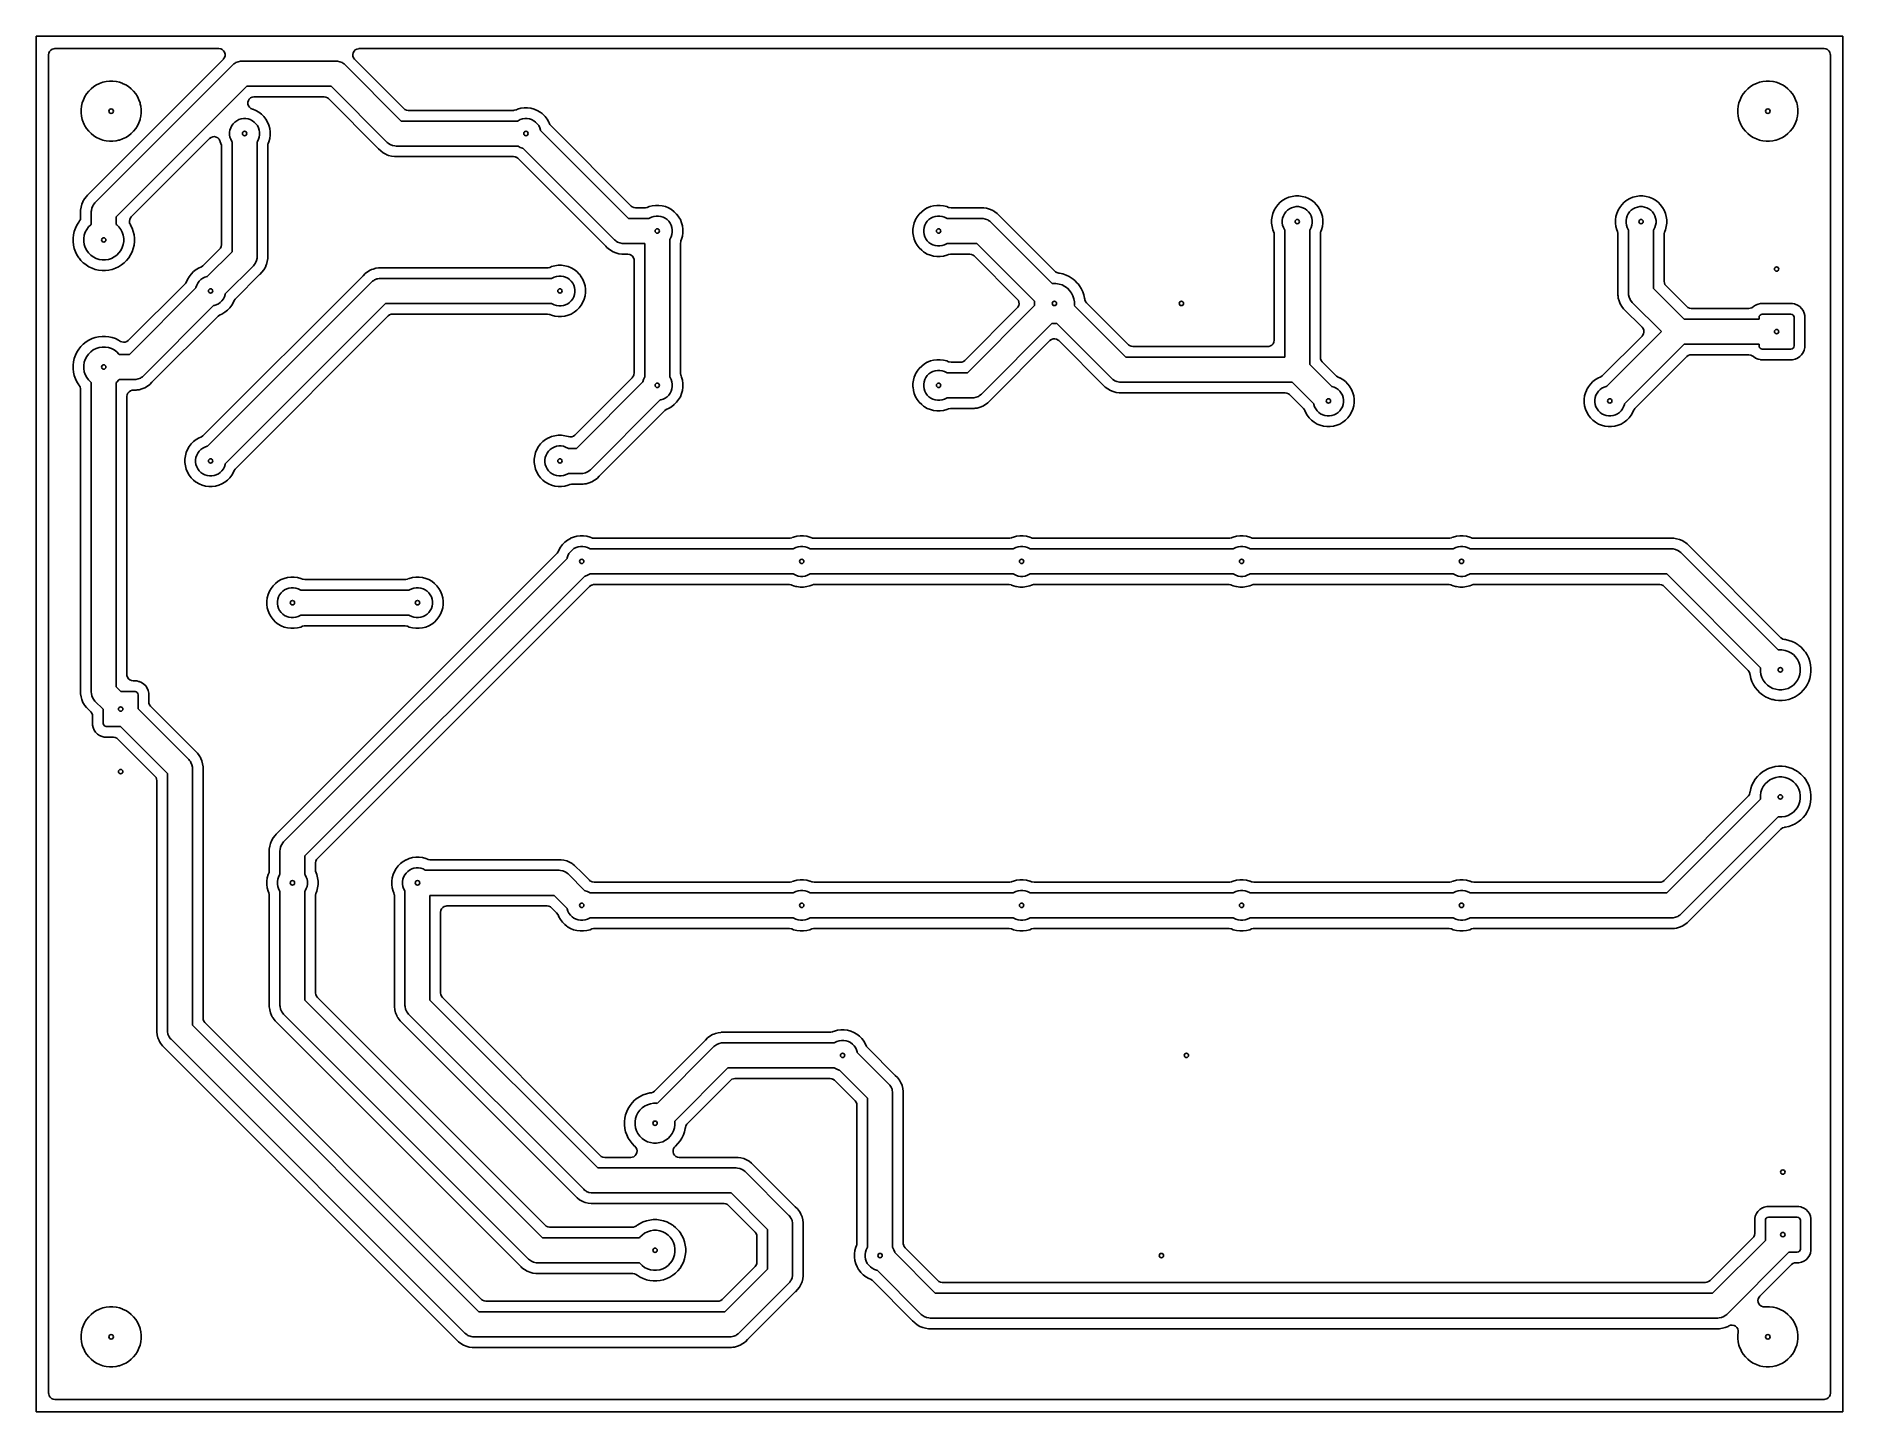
# Model space of a CAD drawing. Header units: millimetres. Extents: x 61 to 206, y -146 to -36.
import ezdxf

# ---------------------------------------------------------------- set-up
doc = ezdxf.new("R2010")
doc.units = ezdxf.units.MM
doc.layers.add('B.Cu', color=253, linetype='CONTINUOUS', true_color=0x83a598)
doc.layers.add('Edge.Cuts', color=40, linetype='CONTINUOUS', true_color=0xfabd2f)

msp = doc.modelspace()

# ---------------------------------------------------------------- linework, layer by layer
at = {"layer": 'B.Cu', "linetype": 'CONTINUOUS'}
for p, q in [((62.0005, -36.9995), (62.020713, -36.858915)), ((62.0005, -41.365184), (62.0005, -36.9995)), ((62.020713, -36.858915), (62.079714, -36.72972)), ((62.079714, -36.72972), (62.172724, -36.622381)), ((62.172724, -36.622381), (62.292208, -36.545594)), ((62.292208, -36.545594), (62.428485, -36.505579)), ((62.428485, -36.505579), (62.4995, -36.5005)), ((62.4995, -36.5005), (75.620063, -36.5005)), ((75.972909, -37.352346), (65.117085, -48.208167)), ((75.620063, -36.5005), (75.760648, -36.520713)), ((75.760648, -36.520713), (75.889843, -36.579714)), ((75.889843, -36.579714), (75.997182, -36.672724)), ((75.997182, -37.326276), (75.972909, -37.352346)), ((75.997182, -36.672724), (76.073969, -36.792208)), ((76.073969, -37.206792), (75.997182, -37.326276)), ((76.073969, -36.792208), (76.113984, -36.928485)), ((76.113984, -37.070515), (76.073969, -37.206792)), ((76.113984, -36.928485), (76.113984, -37.070515)), ((76.970861, -37.618079), (77.151973, -37.54306)), ((77.151973, -37.54306), (77.344241, -37.504815)), ((77.344241, -37.504815), (77.442258, -37.5)), ((77.442258, -37.5), (85, -37.5)), ((85, -37.5), (85.098017, -37.504815)), ((85.098017, -37.504815), (85.290285, -37.54306)), ((85.290285, -37.54306), (85.471397, -37.618079)), ((86.324466, -36.963902), (86.354657, -36.825117)), ((86.334599, -37.10557), (86.324466, -36.963902)), ((86.384233, -37.238645), (86.334599, -37.10557)), ((86.354657, -36.825117), (86.422725, -36.70046)), ((86.469349, -37.352346), (86.384233, -37.238645)), ((86.422725, -36.70046), (86.523155, -36.60003)), ((90.405348, -41.288346), (86.469349, -37.352346)), ((86.523155, -36.60003), (86.647812, -36.531962)), ((86.647812, -36.531962), (86.786597, -36.501771)), ((86.786597, -36.501771), (86.822195, -36.5005)), ((86.822195, -36.5005), (204.0005, -36.5005)), ((204.0005, -36.5005), (204.141085, -36.520713)), ((204.141085, -36.520713), (204.27028, -36.579714)), ((204.27028, -36.579714), (204.377619, -36.672724)), ((204.377619, -36.672724), (204.454406, -36.792208)), ((204.454406, -36.792208), (204.494421, -36.928485)), ((204.494421, -36.928485), (204.4995, -36.9995)), ((204.4995, -36.9995), (204.4995, -144.0005)), ((65.702893, -48.825151), (76.735151, -37.792893)), ((76.735151, -37.792893), (76.807865, -37.726989)), ((76.807865, -37.726989), (76.905574, -37.661702)), ((76.905574, -37.661702), (76.970861, -37.618079)), ((85.471397, -37.618079), (85.518012, -37.649226)), ((85.518012, -37.649226), (85.634394, -37.726989)), ((85.634394, -37.726989), (85.707107, -37.792893)), ((85.707107, -37.792893), (90.199214, -42.285)), ((64.895718, -40.336997), (64.778731, -40.579926)), ((65.039159, -40.108714), (64.895718, -40.336997)), ((65.039165, -40.108706), (65.039159, -40.108714)), ((65.20726, -39.897921), (65.039165, -40.108706)), ((65.20727, -39.89791), (65.20726, -39.897921)), ((65.39791, -39.70727), (65.20727, -39.89791)), ((65.397921, -39.70726), (65.39791, -39.70727)), ((65.608706, -39.539165), (65.397921, -39.70726)), ((65.608714, -39.539159), (65.608706, -39.539165)), ((65.836997, -39.395718), (65.608714, -39.539159)), ((66.00355, -39.315511), (65.836997, -39.395718)), ((66.079921, -39.278733), (66.00355, -39.315511)), ((66.079924, -39.278731), (66.079921, -39.278733)), ((66.079926, -39.278731), (66.079924, -39.278731)), ((66.334415, -39.189681), (66.079926, -39.278731)), ((66.597268, -39.129688), (66.334415, -39.189681)), ((66.597277, -39.129686), (66.597268, -39.129688)), ((66.865184, -39.0995), (66.597277, -39.129686)), ((66.865191, -39.0995), (66.865184, -39.0995)), ((67.134809, -39.0995), (66.865191, -39.0995)), ((67.134815, -39.0995), (67.134809, -39.0995)), ((67.402722, -39.129686), (67.134815, -39.0995)), ((67.402729, -39.129687), (67.402722, -39.129686)), ((67.402732, -39.129688), (67.402729, -39.129687)), ((67.439525, -39.138085), (67.402732, -39.129688)), ((77.856472, -39.5), (67.41, -49.946472)), ((67.665584, -39.189681), (67.439525, -39.138085)), ((67.881127, -39.265103), (67.665584, -39.189681)), ((67.920079, -39.278733), (67.881127, -39.265103)), ((68.086626, -39.358937), (67.920079, -39.278733)), ((68.163002, -39.395718), (68.086626, -39.358937)), ((68.391285, -39.539159), (68.163002, -39.395718)), ((68.391293, -39.539165), (68.391285, -39.539159)), ((68.602078, -39.70726), (68.391293, -39.539165)), ((68.602089, -39.70727), (68.602078, -39.70726)), ((68.792729, -39.89791), (68.602089, -39.70727)), ((68.792739, -39.897921), (68.792729, -39.89791)), ((68.960834, -40.108706), (68.792739, -39.897921)), ((68.96084, -40.108714), (68.960834, -40.108706)), ((69.104281, -40.336997), (68.96084, -40.108714)), ((69.104283, -40.337002), (69.104281, -40.336997)), ((69.104284, -40.337003), (69.104283, -40.337002)), ((69.221267, -40.579921), (69.104284, -40.337003)), ((84.585786, -39.5), (77.856472, -39.5)), ((78.046315, -40.531792), (78.15141, -40.436254)), ((78.15141, -40.436254), (78.279164, -40.374194)), ((78.279164, -40.374194), (78.419228, -40.350641)), ((78.419228, -40.350641), (78.431104, -40.3505)), ((78.431104, -40.3505), (84.026805, -40.3505)), ((84.026805, -40.3505), (84.16739, -40.370713)), ((84.16739, -40.370713), (84.296585, -40.429714)), ((84.296585, -40.429714), (84.379651, -40.496654)), ((89.077893, -43.992107), (84.585786, -39.5)), ((197.395718, -40.336997), (197.278731, -40.579926)), ((197.539159, -40.108714), (197.395718, -40.336997)), ((197.539165, -40.108706), (197.539159, -40.108714)), ((197.70726, -39.897921), (197.539165, -40.108706)), ((197.70727, -39.89791), (197.70726, -39.897921)), ((197.89791, -39.70727), (197.70727, -39.89791)), ((197.897921, -39.70726), (197.89791, -39.70727)), ((198.108706, -39.539165), (197.897921, -39.70726)), ((198.108714, -39.539159), (198.108706, -39.539165)), ((198.336997, -39.395718), (198.108714, -39.539159)), ((198.50355, -39.315511), (198.336997, -39.395718)), ((198.579921, -39.278733), (198.50355, -39.315511)), ((198.579924, -39.278731), (198.579921, -39.278733)), ((198.579926, -39.278731), (198.579924, -39.278731)), ((198.834415, -39.189681), (198.579926, -39.278731)), ((199.097268, -39.129688), (198.834415, -39.189681)), ((199.097277, -39.129686), (199.097268, -39.129688)), ((199.365184, -39.0995), (199.097277, -39.129686)), ((199.365191, -39.0995), (199.365184, -39.0995)), ((199.634809, -39.0995), (199.365191, -39.0995)), ((199.634815, -39.0995), (199.634809, -39.0995)), ((199.902722, -39.129686), (199.634815, -39.0995)), ((199.902729, -39.129687), (199.902722, -39.129686)), ((199.902732, -39.129688), (199.902729, -39.129687)), ((199.939525, -39.138085), (199.902732, -39.129688)), ((200.165584, -39.189681), (199.939525, -39.138085)), ((200.381127, -39.265103), (200.165584, -39.189681)), ((200.420079, -39.278733), (200.381127, -39.265103)), ((200.586626, -39.358937), (200.420079, -39.278733)), ((200.663002, -39.395718), (200.586626, -39.358937)), ((200.891285, -39.539159), (200.663002, -39.395718)), ((200.891293, -39.539165), (200.891285, -39.539159)), ((201.102078, -39.70726), (200.891293, -39.539165)), ((201.102089, -39.70727), (201.102078, -39.70726)), ((201.292729, -39.89791), (201.102089, -39.70727)), ((201.292739, -39.897921), (201.292729, -39.89791)), ((201.460834, -40.108706), (201.292739, -39.897921)), ((201.46084, -40.108714), (201.460834, -40.108706)), ((201.604281, -40.336997), (201.46084, -40.108714)), ((201.604283, -40.337002), (201.604281, -40.336997)), ((201.604284, -40.337003), (201.604283, -40.337002)), ((201.721267, -40.579921), (201.604284, -40.337003)), ((62.0005, -139.365184), (62.0005, -41.365184)), ((64.629686, -41.097277), (64.5995, -41.365184)), ((64.5995, -41.365184), (64.5995, -41.634815)), ((64.5995, -41.634815), (64.629686, -41.902722)), ((64.629688, -41.097268), (64.629686, -41.097277)), ((64.629686, -41.902722), (64.629688, -41.902731)), ((64.689681, -40.834415), (64.629688, -41.097268)), ((64.629688, -41.902731), (64.689681, -42.165584)), ((64.778731, -40.579926), (64.689681, -40.834415)), ((69.310316, -40.834409), (69.221267, -40.579921)), ((69.310318, -40.834415), (69.310316, -40.834409)), ((69.332648, -40.93225), (69.310318, -40.834415)), ((69.325119, -42.100731), (69.370312, -41.902732)), ((69.370312, -41.097268), (69.332648, -40.93225)), ((69.4005, -41.365191), (69.370312, -41.097268)), ((69.370312, -41.902732), (69.4005, -41.634809)), ((69.4005, -41.634809), (69.4005, -41.365191)), ((77.935633, -40.79026), (77.972393, -40.653069)), ((77.939013, -40.93225), (77.935633, -40.79026)), ((77.98226, -41.067536), (77.939013, -40.93225)), ((77.972393, -40.653069), (78.046315, -40.531792)), ((78.061869, -41.185158), (77.98226, -41.067536)), ((78.171391, -41.275587), (78.061869, -41.185158)), ((78.301954, -41.331497), (78.171391, -41.275587)), ((78.330519, -41.339151), (78.301954, -41.331497)), ((78.330526, -41.339153), (78.330519, -41.339151)), ((78.578859, -41.442016), (78.330526, -41.339153)), ((78.811641, -41.576413), (78.578859, -41.442016)), ((78.811647, -41.576417), (78.811641, -41.576413)), ((79.02489, -41.740044), (78.811647, -41.576417)), ((79.214956, -41.93011), (79.02489, -41.740044)), ((84.379651, -40.496654), (88.380953, -44.497955)), ((90.488414, -41.355286), (90.405348, -41.288346)), ((90.617609, -41.414287), (90.488414, -41.355286)), ((90.758194, -41.4345), (90.617609, -41.414287)), ((99.180029, -41.4345), (90.758194, -41.4345)), ((99.233369, -41.431641), (99.180029, -41.4345)), ((99.370986, -41.396516), (99.233369, -41.431641)), ((99.408231, -41.381089), (99.370986, -41.396516)), ((99.509475, -41.339152), (99.408231, -41.381089)), ((99.509476, -41.339152), (99.509475, -41.339152)), ((99.769105, -41.269584), (99.509476, -41.339152)), ((99.769116, -41.269582), (99.769105, -41.269584)), ((100.035603, -41.2345), (99.769116, -41.269582)), ((100.304397, -41.2345), (100.035603, -41.2345)), ((100.570883, -41.269582), (100.304397, -41.2345)), ((100.570894, -41.269584), (100.570883, -41.269582)), ((100.830521, -41.339151), (100.570894, -41.269584)), ((100.830525, -41.339152), (100.830521, -41.339151)), ((100.830526, -41.339153), (100.830525, -41.339152)), ((100.89337, -41.365184), (100.830526, -41.339153)), ((101.078859, -41.442016), (100.89337, -41.365184)), ((101.311641, -41.576413), (101.078859, -41.442016)), ((101.311647, -41.576417), (101.311641, -41.576413)), ((101.465584, -41.694537), (101.311647, -41.576417)), ((101.52489, -41.740044), (101.465584, -41.694537)), ((101.714956, -41.93011), (101.52489, -41.740044)), ((197.129686, -41.097277), (197.0995, -41.365184)), ((197.0995, -41.365184), (197.0995, -41.634815)), ((197.0995, -41.634815), (197.129686, -41.902722)), ((197.129688, -41.097268), (197.129686, -41.097277)), ((197.129686, -41.902722), (197.129688, -41.902731)), ((197.189681, -40.834415), (197.129688, -41.097268)), ((197.129688, -41.902731), (197.189681, -42.165584)), ((197.278731, -40.579926), (197.189681, -40.834415)), ((201.810316, -40.834409), (201.721267, -40.579921)), ((201.810318, -40.834415), (201.810316, -40.834409)), ((201.832648, -40.93225), (201.810318, -40.834415)), ((201.825119, -42.100731), (201.870312, -41.902732)), ((201.870312, -41.097268), (201.832648, -40.93225)), ((201.9005, -41.365191), (201.870312, -41.097268)), ((201.870312, -41.902732), (201.9005, -41.634809)), ((201.9005, -41.634809), (201.9005, -41.365191)), ((64.689681, -42.165584), (64.763358, -42.376139)), ((64.763358, -42.376139), (64.778733, -42.420079)), ((64.778733, -42.420079), (64.84747, -42.562812)), ((64.84747, -42.562812), (64.895718, -42.663002)), ((64.895718, -42.663002), (65.039159, -42.891285)), ((65.039159, -42.891285), (65.039165, -42.891293)), ((65.039165, -42.891293), (65.20726, -43.102078)), ((65.20726, -43.102078), (65.20727, -43.102089)), ((65.20727, -43.102089), (65.39791, -43.292729)), ((65.39791, -43.292729), (65.397921, -43.292739)), ((65.397921, -43.292739), (65.608706, -43.460834)), ((68.391289, -43.460838), (68.602085, -43.292734)), ((68.602085, -43.292734), (68.792734, -43.102085)), ((68.792734, -43.102085), (68.960838, -42.891289)), ((68.960838, -42.891289), (69.104284, -42.662997)), ((69.104284, -42.662997), (69.221267, -42.420079)), ((69.221267, -42.420079), (69.310316, -42.165591)), ((69.310316, -42.165591), (69.315391, -42.143359)), ((69.315391, -42.143359), (69.325119, -42.100731)), ((76.473699, -43.190849), (76.503156, -43.004866)), ((76.473699, -43.379151), (76.473699, -43.190849)), ((76.503156, -43.004866), (76.561345, -42.82578)), ((76.561345, -42.82578), (76.646832, -42.658002)), ((76.646832, -42.658002), (76.757513, -42.505662)), ((76.757513, -42.505662), (76.890662, -42.372513)), ((76.890662, -42.372513), (77.043002, -42.261832)), ((77.043002, -42.261832), (77.21078, -42.176345)), ((77.21078, -42.176345), (77.389866, -42.118156)), ((77.389866, -42.118156), (77.575849, -42.088699)), ((77.575849, -42.088699), (77.764151, -42.088699)), ((77.764151, -42.088699), (77.950134, -42.118156)), ((77.950134, -42.118156), (78.12922, -42.176345)), ((78.12922, -42.176345), (78.296998, -42.261832)), ((78.296998, -42.261832), (78.449338, -42.372513)), ((78.449338, -42.372513), (78.582487, -42.505662)), ((78.582487, -42.505662), (78.693168, -42.658002)), ((78.693168, -42.658002), (78.778655, -42.82578)), ((78.778655, -42.82578), (78.836844, -43.004866)), ((78.836844, -43.004866), (78.866301, -43.190849)), ((78.866301, -43.190849), (78.866301, -43.379151)), ((79.378587, -42.143359), (79.214956, -41.93011)), ((79.512984, -42.376141), (79.378587, -42.143359)), ((79.615847, -42.624474), (79.512984, -42.376141)), ((79.685416, -42.884109), (79.615847, -42.624474)), ((79.7205, -43.150603), (79.685416, -42.884109)), ((79.7205, -43.419397), (79.7205, -43.150603)), ((90.199214, -42.285), (99.511114, -42.285)), ((99.511114, -42.285), (99.543002, -42.261832)), ((99.543002, -42.261832), (99.71078, -42.176345)), ((99.71078, -42.176345), (99.889866, -42.118156)), ((99.889866, -42.118156), (100.075849, -42.088699)), ((100.075849, -42.088699), (100.264151, -42.088699)), ((100.264151, -42.088699), (100.450134, -42.118156)), ((100.450134, -42.118156), (100.62922, -42.176345)), ((100.62922, -42.176345), (100.796998, -42.261832)), ((100.796998, -42.261832), (100.949338, -42.372513)), ((100.949338, -42.372513), (101.082487, -42.505662)), ((101.082487, -42.505662), (101.193168, -42.658002)), ((101.193168, -42.658002), (101.278655, -42.82578)), ((101.278655, -42.82578), (101.336844, -43.004866)), ((101.336844, -43.004866), (101.343009, -43.043795)), ((101.343009, -43.043795), (108.379213, -50.079999)), ((101.878587, -42.143359), (101.714956, -41.93011)), ((102.012984, -42.376141), (101.878587, -42.143359)), ((102.031183, -42.420079), (102.012984, -42.376141)), ((102.070345, -42.514624), (102.031183, -42.420079)), ((102.0934, -42.562812), (102.070345, -42.514624)), ((102.178516, -42.676513), (102.0934, -42.562812)), ((108.585347, -49.083345), (102.178516, -42.676513)), ((197.189681, -42.165584), (197.263358, -42.376139)), ((197.263358, -42.376139), (197.278733, -42.420079)), ((197.278733, -42.420079), (197.34747, -42.562812)), ((197.34747, -42.562812), (197.395718, -42.663002)), ((197.395718, -42.663002), (197.539159, -42.891285)), ((197.539159, -42.891285), (197.539165, -42.891293)), ((197.539165, -42.891293), (197.70726, -43.102078)), ((197.70726, -43.102078), (197.70727, -43.102089)), ((197.70727, -43.102089), (197.89791, -43.292729)), ((197.89791, -43.292729), (197.897921, -43.292739)), ((197.897921, -43.292739), (198.108706, -43.460834)), ((200.891289, -43.460838), (201.102085, -43.292734)), ((201.102085, -43.292734), (201.292734, -43.102085)), ((201.292734, -43.102085), (201.460838, -42.891289)), ((201.460838, -42.891289), (201.604284, -42.662997)), ((201.604284, -42.662997), (201.721267, -42.420079)), ((201.721267, -42.420079), (201.810316, -42.165591)), ((201.810316, -42.165591), (201.815391, -42.143359)), ((201.815391, -42.143359), (201.825119, -42.100731)), ((65.608706, -43.460834), (65.608714, -43.46084)), ((65.608714, -43.46084), (65.836997, -43.604281)), ((65.836997, -43.604281), (65.837002, -43.604283)), ((65.837002, -43.604283), (65.837003, -43.604284)), ((65.837003, -43.604284), (66.079921, -43.721267)), ((66.079921, -43.721267), (66.334409, -43.810316)), ((66.334409, -43.810316), (66.334415, -43.810318)), ((66.334415, -43.810318), (66.436061, -43.833517)), ((66.436061, -43.833517), (66.597268, -43.870312)), ((66.597268, -43.870312), (66.865191, -43.9005)), ((66.865191, -43.9005), (67.134809, -43.9005)), ((67.134809, -43.9005), (67.402732, -43.870312)), ((67.402732, -43.870312), (67.600731, -43.825119)), ((67.600731, -43.825119), (67.665584, -43.810318)), ((67.665584, -43.810318), (67.665587, -43.810316)), ((67.665587, -43.810316), (67.665591, -43.810316)), ((67.665591, -43.810316), (67.920079, -43.721267)), ((67.920079, -43.721267), (68.162997, -43.604284)), ((68.162997, -43.604284), (68.391289, -43.460838)), ((68.605408, -49.953851), (74.878346, -43.680912)), ((74.878346, -43.680912), (74.992047, -43.595797)), ((74.992047, -43.595797), (75.125122, -43.546163)), ((75.125122, -43.546163), (75.26679, -43.53603)), ((75.26679, -43.53603), (75.405575, -43.566221)), ((75.405575, -43.566221), (75.530232, -43.634289)), ((75.530232, -43.634289), (75.630662, -43.734719)), ((75.630662, -43.734719), (75.69873, -43.859376)), ((75.69873, -43.859376), (75.713189, -43.904608)), ((75.713189, -43.904608), (75.724152, -43.945523)), ((75.724152, -43.945523), (75.724152, -43.945524)), ((75.724152, -43.945524), (75.781516, -44.084012)), ((75.781516, -44.084012), (75.816641, -44.221631)), ((75.816641, -44.221631), (75.8195, -44.274971)), ((75.8195, -44.274971), (75.8195, -52.181803)), ((76.503156, -43.565134), (76.473699, -43.379151)), ((76.561345, -43.74422), (76.503156, -43.565134)), ((76.646832, -43.911998), (76.561345, -43.74422)), ((76.67, -43.943886), (76.646832, -43.911998)), ((76.67, -52.740785), (76.67, -43.943886)), ((78.693168, -43.911998), (78.67, -43.943886)), ((78.67, -43.943886), (78.67, -53.154999)), ((78.778655, -43.74422), (78.693168, -43.911998)), ((78.836844, -43.565134), (78.778655, -43.74422)), ((78.866301, -43.379151), (78.836844, -43.565134)), ((79.5205, -44.274971), (79.540713, -44.134386)), ((79.5205, -53.018176), (79.5205, -44.274971)), ((79.540713, -44.134386), (79.558484, -44.084012)), ((79.558484, -44.084012), (79.560727, -44.078596)), ((79.560727, -44.078596), (79.615847, -43.945526)), ((79.615847, -43.945526), (79.685416, -43.685891)), ((79.685416, -43.685891), (79.7205, -43.419397)), ((88.380953, -44.497955), (88.38099, -44.497994)), ((88.38099, -44.497994), (88.562256, -44.679259)), ((88.562256, -44.679259), (88.562262, -44.679265)), ((88.562262, -44.679265), (88.562264, -44.679267)), ((88.562264, -44.679267), (88.562269, -44.679271)), ((88.562269, -44.679271), (88.754706, -44.826933)), ((89.150606, -44.058011), (89.077893, -43.992107)), ((89.264911, -44.134386), (89.150606, -44.058011)), ((89.313603, -44.166921), (89.264911, -44.134386)), ((89.494715, -44.24194), (89.313603, -44.166921)), ((89.686983, -44.280185), (89.494715, -44.24194)), ((89.785, -44.285), (89.686983, -44.280185)), ((99.511114, -44.285), (89.785, -44.285)), ((99.543002, -44.308168), (99.511114, -44.285)), ((99.71078, -44.393655), (99.543002, -44.308168)), ((99.889866, -44.451844), (99.71078, -44.393655)), ((99.928795, -44.458009), (99.889866, -44.451844)), ((107.257892, -51.787106), (99.928795, -44.458009)), ((198.108706, -43.460834), (198.108714, -43.46084)), ((198.108714, -43.46084), (198.336997, -43.604281)), ((198.336997, -43.604281), (198.337002, -43.604283)), ((198.337002, -43.604283), (198.337003, -43.604284)), ((198.337003, -43.604284), (198.579921, -43.721267)), ((198.579921, -43.721267), (198.834409, -43.810316)), ((198.834409, -43.810316), (198.834415, -43.810318)), ((198.834415, -43.810318), (198.936061, -43.833517)), ((198.936061, -43.833517), (199.097268, -43.870312)), ((199.097268, -43.870312), (199.365191, -43.9005)), ((199.365191, -43.9005), (199.634809, -43.9005)), ((199.634809, -43.9005), (199.902732, -43.870312)), ((199.902732, -43.870312), (200.100731, -43.825119)), ((200.100731, -43.825119), (200.165584, -43.810318)), ((200.165584, -43.810318), (200.165587, -43.810316)), ((200.165587, -43.810316), (200.165591, -43.810316)), ((200.165591, -43.810316), (200.420079, -43.721267)), ((200.420079, -43.721267), (200.662997, -43.604284)), ((200.662997, -43.604284), (200.891289, -43.460838)), ((88.754706, -44.826933), (88.754709, -44.826934)), ((88.754709, -44.826934), (88.754711, -44.826936)), ((88.754711, -44.826936), (88.964788, -44.948224)), ((88.964788, -44.948224), (89.057614, -44.986673)), ((89.057614, -44.986673), (89.057618, -44.986675)), ((89.057618, -44.986675), (89.057619, -44.986675)), ((89.057619, -44.986675), (89.188901, -45.041055)), ((89.188901, -45.041055), (89.423211, -45.103838)), ((89.423211, -45.103838), (89.663712, -45.135501)), ((89.663712, -45.135501), (89.663713, -45.135501)), ((89.663713, -45.135501), (89.92179, -45.135501)), ((89.92179, -45.135501), (89.921822, -45.1355)), ((89.921822, -45.1355), (99.180029, -45.1355)), ((99.180029, -45.1355), (99.320614, -45.155713)), ((99.320614, -45.155713), (99.370985, -45.173483)), ((99.370985, -45.173483), (99.399623, -45.185345)), ((99.399623, -45.185345), (99.521771, -45.257818)), ((99.521771, -45.257818), (99.561513, -45.293516)), ((99.561513, -45.293516), (106.560952, -52.292954)), ((64.653946, -48.936157), (64.591161, -49.170469)), ((64.734259, -48.742264), (64.653946, -48.936157)), ((64.741292, -48.721543), (64.734259, -48.742264)), ((64.868064, -48.501968), (64.741292, -48.721543)), ((64.868066, -48.501964), (64.868064, -48.501968)), ((65.015728, -48.309527), (64.868066, -48.501964)), ((65.117076, -48.208179), (65.015728, -48.309527)), ((65.117085, -48.208167), (65.117076, -48.208179)), ((65.45306, -49.241973), (65.528079, -49.060861)), ((65.528079, -49.060861), (65.559226, -49.014245)), ((65.559226, -49.014245), (65.636989, -48.897864)), ((65.636989, -48.897864), (65.702893, -48.825151)), ((108.668413, -49.150285), (108.585347, -49.083345)), ((110.279105, -49.064583), (110.019476, -49.134151)), ((110.279116, -49.064581), (110.279105, -49.064583)), ((110.545603, -49.029499), (110.279116, -49.064581)), ((110.814397, -49.029499), (110.545603, -49.029499)), ((111.080883, -49.064581), (110.814397, -49.029499)), ((111.080894, -49.064583), (111.080883, -49.064581)), ((111.340521, -49.13415), (111.080894, -49.064583)), ((132.779105, -49.064583), (132.519478, -49.13415)), ((132.779116, -49.064581), (132.779105, -49.064583)), ((133.045603, -49.029499), (132.779116, -49.064581)), ((133.314397, -49.029499), (133.045603, -49.029499)), ((133.580883, -49.064581), (133.314397, -49.029499)), ((133.580894, -49.064583), (133.580883, -49.064581)), ((133.840524, -49.134151), (133.580894, -49.064583)), ((160.315044, -48.975108), (160.151417, -49.188351)), ((160.505109, -48.785043), (160.315044, -48.975108)), ((160.718352, -48.621416), (160.505109, -48.785043)), ((160.718358, -48.621412), (160.718352, -48.621416)), ((160.951139, -48.487016), (160.718358, -48.621412)), ((161.199478, -48.38415), (160.951139, -48.487016)), ((161.459105, -48.314583), (161.199478, -48.38415)), ((161.459116, -48.314581), (161.459105, -48.314583)), ((161.725603, -48.279499), (161.459116, -48.314581)), ((161.994397, -48.279499), (161.725603, -48.279499)), ((162.260883, -48.314581), (161.994397, -48.279499)), ((162.260894, -48.314583), (162.260883, -48.314581)), ((162.520521, -48.38415), (162.260894, -48.314583)), ((162.520525, -48.384151), (162.520521, -48.38415)), ((162.520526, -48.384152), (162.520525, -48.384151)), ((162.768859, -48.487015), (162.520526, -48.384152)), ((163.001641, -48.621412), (162.768859, -48.487015)), ((163.001647, -48.621416), (163.001641, -48.621412)), ((163.21489, -48.785043), (163.001647, -48.621416)), ((163.404955, -48.975108), (163.21489, -48.785043)), ((163.554864, -49.170474), (163.404955, -48.975108)), ((187.815044, -48.975108), (187.651417, -49.188351)), ((188.005109, -48.785043), (187.815044, -48.975108)), ((188.218352, -48.621416), (188.005109, -48.785043)), ((188.218358, -48.621412), (188.218352, -48.621416)), ((188.451139, -48.487016), (188.218358, -48.621412)), ((188.699478, -48.38415), (188.451139, -48.487016)), ((188.959105, -48.314583), (188.699478, -48.38415)), ((188.959116, -48.314581), (188.959105, -48.314583)), ((189.225603, -48.279499), (188.959116, -48.314581)), ((189.494397, -48.279499), (189.225603, -48.279499)), ((189.760883, -48.314581), (189.494397, -48.279499)), ((189.760894, -48.314583), (189.760883, -48.314581)), ((190.020521, -48.38415), (189.760894, -48.314583)), ((190.020525, -48.384151), (190.020521, -48.38415)), ((190.020526, -48.384152), (190.020525, -48.384151)), ((190.268859, -48.487015), (190.020526, -48.384152)), ((190.501641, -48.621412), (190.268859, -48.487015)), ((190.501647, -48.621416), (190.501641, -48.621412)), ((190.71489, -48.785043), (190.501647, -48.621416)), ((190.904955, -48.975108), (190.71489, -48.785043)), ((191.054864, -49.170474), (190.904955, -48.975108)), ((64.40831, -50.374744), (64.261886, -50.607777)), ((64.40832, -50.37473), (64.40831, -50.374744)), ((64.450636, -50.321667), (64.40832, -50.37473)), ((64.480286, -50.280328), (64.450636, -50.321667)), ((64.539287, -50.151133), (64.480286, -50.280328)), ((64.5595, -50.010548), (64.539287, -50.151133)), ((64.59116, -49.170474), (64.559499, -49.41097)), ((64.559499, -49.41097), (64.559499, -49.67124)), ((64.559499, -49.67124), (64.5595, -49.671269)), ((64.5595, -49.671269), (64.5595, -50.010548)), ((64.591161, -49.170469), (64.59116, -49.170474)), ((65.370883, -50.578349), (65.41, -50.549928)), ((65.41, -49.532258), (65.414815, -49.434241)), ((65.41, -50.549928), (65.41, -49.532258)), ((65.414815, -49.434241), (65.45306, -49.241973)), ((67.41, -49.946472), (67.41, -50.549928)), ((67.41, -50.549928), (67.449117, -50.578349)), ((68.459285, -50.301601), (68.480931, -50.16123)), ((68.478063, -50.442384), (68.459285, -50.301601)), ((68.535742, -50.572174), (68.478063, -50.442384)), ((68.480931, -50.16123), (68.541248, -50.032643)), ((68.558114, -50.607778), (68.535742, -50.572174)), ((68.541248, -50.032643), (68.605408, -49.953851)), ((108.379213, -50.079999), (110.021114, -50.079999)), ((108.797608, -49.209286), (108.668413, -49.150285)), ((108.938193, -49.229499), (108.797608, -49.209286)), ((109.690029, -49.229499), (108.938193, -49.229499)), ((109.743369, -49.22664), (109.690029, -49.229499)), ((109.880986, -49.191515), (109.743369, -49.22664)), ((109.980525, -49.150285), (109.880986, -49.191515)), ((110.019475, -49.134151), (109.980525, -49.150285)), ((110.019476, -49.134151), (110.019475, -49.134151)), ((110.021114, -50.079999), (110.053002, -50.056831)), ((110.053002, -50.056831), (110.22078, -49.971344)), ((110.22078, -49.971344), (110.399866, -49.913155)), ((110.399866, -49.913155), (110.585849, -49.883698)), ((110.585849, -49.883698), (110.774151, -49.883698)), ((110.774151, -49.883698), (110.960134, -49.913155)), ((110.960134, -49.913155), (111.13922, -49.971344)), ((111.13922, -49.971344), (111.306998, -50.056831)), ((111.306998, -50.056831), (111.459338, -50.167512)), ((111.340525, -49.134151), (111.340521, -49.13415)), ((111.340526, -49.134152), (111.340525, -49.134151)), ((111.588859, -49.237015), (111.340526, -49.134152)), ((111.459338, -50.167512), (111.592487, -50.300661)), ((111.821641, -49.371412), (111.588859, -49.237015)), ((111.592487, -50.300661), (111.703168, -50.453001)), ((111.703168, -50.453001), (111.788655, -50.620779)), ((111.821647, -49.371416), (111.821641, -49.371412)), ((112.03489, -49.535043), (111.821647, -49.371416)), ((112.224955, -49.725108), (112.03489, -49.535043)), ((112.381489, -49.929108), (112.224955, -49.725108)), ((112.388587, -49.938358), (112.381489, -49.929108)), ((112.522984, -50.17114), (112.388587, -49.938358)), ((112.625847, -50.419473), (112.522984, -50.17114)), ((112.695416, -50.679108), (112.625847, -50.419473)), ((131.234151, -50.419477), (131.164584, -50.679104)), ((131.305031, -50.248358), (131.234151, -50.419477)), ((131.337016, -50.17114), (131.305031, -50.248358)), ((131.337017, -50.171138), (131.337016, -50.17114)), ((131.471413, -49.938357), (131.337017, -50.171138)), ((131.471417, -49.938351), (131.471413, -49.938357)), ((131.635044, -49.725108), (131.471417, -49.938351)), ((131.825109, -49.535043), (131.635044, -49.725108)), ((132.038352, -49.371416), (131.825109, -49.535043)), ((132.038358, -49.371412), (132.038352, -49.371416)), ((132.271139, -49.237016), (132.038358, -49.371412)), ((132.071345, -50.620779), (132.156832, -50.453001)), ((132.156832, -50.453001), (132.267513, -50.300661)), ((132.267513, -50.300661), (132.400662, -50.167512)), ((132.289287, -49.229499), (132.271139, -49.237016)), ((132.353918, -49.202727), (132.289287, -49.229499)), ((132.519478, -49.13415), (132.353918, -49.202727)), ((132.400662, -50.167512), (132.553002, -50.056831)), ((132.553002, -50.056831), (132.72078, -49.971344)), ((132.72078, -49.971344), (132.899866, -49.913155)), ((132.899866, -49.913155), (133.085849, -49.883698)), ((133.085849, -49.883698), (133.274151, -49.883698)), ((133.274151, -49.883698), (133.460134, -49.913155)), ((133.460134, -49.913155), (133.63922, -49.971344)), ((133.63922, -49.971344), (133.806998, -50.056831)), ((133.806998, -50.056831), (133.838886, -50.079999)), ((133.838886, -50.079999), (136.645, -50.079999)), ((133.840527, -49.134152), (133.840524, -49.134151)), ((133.979015, -49.191516), (133.840526, -49.134152)), ((133.840526, -49.134152), (133.840527, -49.134152)), ((134.029386, -49.209286), (133.979015, -49.191516)), ((134.169971, -49.229499), (134.029386, -49.209286)), ((136.508178, -49.229499), (134.169971, -49.229499)), ((136.50821, -49.229498), (136.508178, -49.229499)), ((136.523712, -49.229498), (136.50821, -49.229498)), ((136.766288, -49.229498), (136.523712, -49.229498)), ((136.645, -50.079999), (136.743017, -50.084814)), ((136.743017, -50.084814), (136.935285, -50.123059)), ((136.789885, -49.232604), (136.766288, -49.229498)), ((137.006783, -49.261159), (136.789885, -49.232604)), ((136.935285, -50.123059), (137.116397, -50.198078)), ((137.006788, -49.26116), (137.006783, -49.261159)), ((137.2411, -49.323945), (137.006788, -49.26116)), ((137.116397, -50.198078), (137.163012, -50.229225)), ((137.163012, -50.229225), (137.279394, -50.306988)), ((137.241104, -49.323946), (137.2411, -49.323945)), ((137.465211, -49.416774), (137.241104, -49.323946)), ((137.279394, -50.306988), (137.352107, -50.372892)), ((137.352107, -50.372892), (142.266708, -55.287494)), ((137.656933, -49.527465), (137.465211, -49.416774)), ((137.656936, -49.527467), (137.656933, -49.527465)), ((137.67529, -49.538063), (137.656936, -49.527467)), ((137.86773, -49.685727), (137.67529, -49.538063)), ((137.867742, -49.685738), (137.86773, -49.685727)), ((142.486704, -54.3047), (137.867742, -49.685738)), ((159.844582, -49.929115), (159.8095, -50.195602)), ((159.8095, -50.195602), (159.8095, -50.464395)), ((159.8095, -50.464395), (159.844582, -50.730882)), ((159.844584, -49.929104), (159.844582, -49.929115)), ((159.914151, -49.669477), (159.844584, -49.929104)), ((160.017017, -49.421138), (159.914151, -49.669477)), ((160.151413, -49.188357), (160.017017, -49.421138)), ((160.151417, -49.188351), (160.151413, -49.188357)), ((160.663699, -50.235848), (160.693156, -50.049865)), ((160.663699, -50.42415), (160.663699, -50.235848)), ((160.693156, -50.610133), (160.663699, -50.42415)), ((160.693156, -50.049865), (160.751345, -49.870779)), ((160.751345, -49.870779), (160.836832, -49.703001)), ((160.836832, -49.703001), (160.947513, -49.550661)), ((160.947513, -49.550661), (161.080662, -49.417512)), ((161.080662, -49.417512), (161.233002, -49.306831)), ((161.233002, -49.306831), (161.40078, -49.221344)), ((161.40078, -49.221344), (161.579866, -49.163155)), ((161.579866, -49.163155), (161.765849, -49.133698)), ((161.765849, -49.133698), (161.954151, -49.133698)), ((161.954151, -49.133698), (162.140134, -49.163155)), ((162.140134, -49.163155), (162.31922, -49.221344)), ((162.31922, -49.221344), (162.486998, -49.306831)), ((162.486998, -49.306831), (162.639338, -49.417512)), ((162.639338, -49.417512), (162.772487, -49.550661)), ((162.772487, -49.550661), (162.883168, -49.703001)), ((162.883168, -49.703001), (162.968655, -49.870779)), ((162.968655, -49.870779), (163.026844, -50.049865)), ((163.026844, -50.049865), (163.056301, -50.235848)), ((163.056301, -50.42415), (163.026844, -50.610133)), ((163.056301, -50.235848), (163.056301, -50.42415)), ((163.568587, -49.188358), (163.554864, -49.170474)), ((163.702984, -49.42114), (163.568587, -49.188358)), ((163.805847, -49.669473), (163.702984, -49.42114)), ((163.875416, -49.929108), (163.805847, -49.669473)), ((163.9105, -50.195602), (163.875416, -49.929108)), ((163.875416, -50.73089), (163.9105, -50.464396)), ((163.9105, -50.464396), (163.9105, -50.195602)), ((187.344582, -49.929115), (187.3095, -50.195602)), ((187.3095, -50.195602), (187.3095, -50.464395)), ((187.3095, -50.464395), (187.344582, -50.730882)), ((187.344584, -49.929104), (187.344582, -49.929115)), ((187.414151, -49.669477), (187.344584, -49.929104)), ((187.517017, -49.421138), (187.414151, -49.669477)), ((187.651413, -49.188357), (187.517017, -49.421138)), ((187.651417, -49.188351), (187.651413, -49.188357)), ((188.163699, -50.235848), (188.193156, -50.049865)), ((188.163699, -50.42415), (188.163699, -50.235848)), ((188.193156, -50.610133), (188.163699, -50.42415)), ((188.193156, -50.049865), (188.251345, -49.870779)), ((188.251345, -49.870779), (188.336832, -49.703001)), ((188.336832, -49.703001), (188.447513, -49.550661)), ((188.447513, -49.550661), (188.580662, -49.417512)), ((188.580662, -49.417512), (188.733002, -49.306831)), ((188.733002, -49.306831), (188.90078, -49.221344)), ((188.90078, -49.221344), (189.079866, -49.163155)), ((189.079866, -49.163155), (189.265849, -49.133698)), ((189.265849, -49.133698), (189.454151, -49.133698)), ((189.454151, -49.133698), (189.640134, -49.163155)), ((189.640134, -49.163155), (189.81922, -49.221344)), ((189.81922, -49.221344), (189.986998, -49.306831)), ((189.986998, -49.306831), (190.139338, -49.417512)), ((190.139338, -49.417512), (190.272487, -49.550661)), ((190.272487, -49.550661), (190.383168, -49.703001)), ((190.383168, -49.703001), (190.468655, -49.870779)), ((190.468655, -49.870779), (190.526844, -50.049865)), ((190.526844, -50.049865), (190.556301, -50.235848)), ((190.556301, -50.42415), (190.526844, -50.610133)), ((190.556301, -50.235848), (190.556301, -50.42415)), ((191.068587, -49.188358), (191.054864, -49.170474)), ((191.202984, -49.42114), (191.068587, -49.188358)), ((191.305847, -49.669473), (191.202984, -49.42114)), ((191.375416, -49.929108), (191.305847, -49.669473)), ((191.4105, -50.195602), (191.375416, -49.929108)), ((191.375416, -50.73089), (191.4105, -50.464396)), ((191.4105, -50.464396), (191.4105, -50.195602)), ((63.990314, -51.383898), (63.9595, -51.657376)), ((63.9595, -51.657376), (63.9595, -51.932621)), ((63.9595, -51.932621), (63.990314, -52.206099)), ((63.990319, -51.383867), (63.990314, -51.383898)), ((64.051557, -51.115561), (63.990319, -51.383867)), ((64.051563, -51.115542), (64.051557, -51.115561)), ((64.142464, -50.855761), (64.051563, -51.115542)), ((64.261886, -50.607777), (64.142464, -50.855761)), ((64.814932, -51.669464), (64.854208, -51.421486)), ((64.814932, -51.920534), (64.814932, -51.669464)), ((64.854208, -52.168512), (64.814932, -51.920534)), ((64.854208, -51.421486), (64.931793, -51.182706)), ((64.931793, -51.182706), (65.045776, -50.959001)), ((65.045776, -50.959001), (65.19335, -50.755882)), ((65.19335, -50.755882), (65.370883, -50.578349)), ((67.449117, -50.578349), (67.62665, -50.755882)), ((67.62665, -50.755882), (67.774224, -50.959001)), ((67.774224, -50.959001), (67.888207, -51.182706)), ((67.888207, -51.182706), (67.965792, -51.421486)), ((67.965792, -51.421486), (68.005068, -51.669464)), ((68.005068, -51.920534), (67.965792, -52.168512)), ((68.005068, -51.669464), (68.005068, -51.920534)), ((68.677534, -50.855756), (68.558114, -50.607778)), ((68.768438, -51.115545), (68.677534, -50.855756)), ((68.829683, -51.383878), (68.768438, -51.115545)), ((68.8605, -51.657382), (68.829683, -51.383878)), ((68.829683, -52.20612), (68.8605, -51.932616)), ((68.8605, -51.932616), (68.8605, -51.657382)), ((107.330605, -51.853009), (107.257892, -51.787106)), ((107.39048, -51.893016), (107.330605, -51.853009)), ((107.493602, -51.96192), (107.39048, -51.893016)), ((107.674714, -52.036939), (107.493602, -51.96192)), ((111.703168, -51.706997), (111.68, -51.738885)), ((111.68, -51.738885), (111.68, -62.761113)), ((111.788655, -51.539219), (111.703168, -51.706997)), ((111.788655, -50.620779), (111.846844, -50.799865)), ((111.846844, -51.360133), (111.788655, -51.539219)), ((111.846844, -50.799865), (111.876301, -50.985848)), ((111.876301, -51.17415), (111.846844, -51.360133)), ((111.876301, -50.985848), (111.876301, -51.17415)), ((112.5305, -52.06997), (112.550713, -51.929385)), ((112.550713, -51.929385), (112.568484, -51.879011)), ((112.568484, -51.879011), (112.570727, -51.873595)), ((112.570727, -51.873595), (112.625847, -51.740525)), ((112.625847, -51.740525), (112.695416, -51.48089)), ((112.7305, -50.945602), (112.695416, -50.679108)), ((112.695416, -51.48089), (112.7305, -51.214396)), ((112.7305, -51.214396), (112.7305, -50.945602)), ((131.164582, -50.679115), (131.1295, -50.945602)), ((131.1295, -50.945602), (131.1295, -51.214395)), ((131.1295, -51.214395), (131.164582, -51.480882)), ((131.164584, -50.679104), (131.164582, -50.679115)), ((131.164582, -51.480882), (131.164584, -51.480893)), ((131.164584, -51.480893), (131.234151, -51.74052)), ((131.234151, -51.74052), (131.234152, -51.740522)), ((131.234152, -51.740522), (131.234153, -51.740525)), ((131.234153, -51.740525), (131.337016, -51.988858)), ((131.337016, -51.988858), (131.337017, -51.988859)), ((131.337017, -51.988859), (131.471413, -52.22164)), ((131.983699, -50.985848), (132.013156, -50.799865)), ((131.983699, -51.17415), (131.983699, -50.985848)), ((132.013156, -51.360133), (131.983699, -51.17415)), ((132.013156, -50.799865), (132.071345, -50.620779)), ((132.071345, -51.539219), (132.013156, -51.360133)), ((132.156832, -51.706997), (132.071345, -51.539219)), ((132.267513, -51.859337), (132.156832, -51.706997)), ((132.400662, -51.992486), (132.267513, -51.859337)), ((132.553002, -52.103167), (132.400662, -51.992486)), ((159.844582, -50.730882), (159.844584, -50.730893)), ((159.844584, -50.730893), (159.914152, -50.990522)), ((159.914152, -50.990522), (159.914152, -50.990523)), ((159.914152, -50.990523), (159.971516, -51.129011)), ((159.971516, -51.129011), (160.006641, -51.26663)), ((160.006641, -51.26663), (160.0095, -51.31997)), ((160.0095, -51.31997), (160.0095, -59.8205)), ((160.751345, -50.789219), (160.693156, -50.610133)), ((160.836832, -50.956997), (160.751345, -50.789219)), ((160.86, -50.988885), (160.836832, -50.956997)), ((160.86, -61.17), (160.86, -50.988885)), ((162.883168, -50.956997), (162.86, -50.988885)), ((162.86, -50.988885), (162.86, -61.755786)), ((162.968655, -50.789219), (162.883168, -50.956997)), ((163.026844, -50.610133), (162.968655, -50.789219)), ((163.7105, -51.31997), (163.730713, -51.179385)), ((163.7105, -61.196805), (163.7105, -51.31997)), ((163.730713, -51.179385), (163.748484, -51.129011)), ((163.748484, -51.129011), (163.754063, -51.115542)), ((163.754063, -51.115542), (163.805847, -50.990525)), ((163.805847, -50.990525), (163.875416, -50.73089)), ((187.344582, -50.730882), (187.344584, -50.730893)), ((187.344584, -50.730893), (187.414152, -50.990522)), ((187.414152, -50.990522), (187.414152, -50.990523)), ((187.414152, -50.990523), (187.471516, -51.129011)), ((187.471516, -51.129011), (187.506641, -51.26663)), ((187.506641, -51.26663), (187.5095, -51.31997)), ((187.5095, -51.31997), (187.5095, -55.943175)), ((188.251345, -50.789219), (188.193156, -50.610133)), ((188.336832, -50.956997), (188.251345, -50.789219)), ((188.36, -50.988885), (188.336832, -50.956997)), ((188.36, -56.079998), (188.36, -50.988885)), ((190.383168, -50.956997), (190.36, -50.988885)), ((190.36, -50.988885), (190.36, -55.665784)), ((190.468655, -50.789219), (190.383168, -50.956997)), ((190.526844, -50.610133), (190.468655, -50.789219)), ((191.2105, -51.31997), (191.230713, -51.179385)), ((191.2105, -55.106803), (191.2105, -51.31997)), ((191.230713, -51.179385), (191.248484, -51.129011)), ((191.248484, -51.129011), (191.254063, -51.115542)), ((191.254063, -51.115542), (191.305847, -50.990525)), ((191.305847, -50.990525), (191.375416, -50.73089)), ((63.990314, -52.206099), (63.990319, -52.20613)), ((63.990319, -52.20613), (64.051557, -52.474436)), ((64.051557, -52.474436), (64.051561, -52.474448)), ((64.051561, -52.474448), (64.051562, -52.474453)), ((64.051562, -52.474453), (64.142466, -52.734242)), ((64.142466, -52.734242), (64.261886, -52.98222)), ((64.261886, -52.98222), (64.408319, -53.215267)), ((64.408319, -53.215267), (64.45698, -53.276286)), ((64.45698, -53.276286), (64.579917, -53.430445)), ((64.579917, -53.430445), (64.579926, -53.430455)), ((64.579926, -53.430455), (64.774543, -53.625072)), ((64.931793, -52.407292), (64.854208, -52.168512)), ((65.045776, -52.630997), (64.931793, -52.407292)), ((65.19335, -52.834116), (65.045776, -52.630997)), ((65.370883, -53.011649), (65.19335, -52.834116)), ((65.574002, -53.159223), (65.370883, -53.011649)), ((65.797707, -53.273206), (65.574002, -53.159223)), ((66.036487, -53.350791), (65.797707, -53.273206)), ((66.284465, -53.390067), (66.036487, -53.350791)), ((66.535535, -53.390067), (66.284465, -53.390067)), ((66.783513, -53.350791), (66.535535, -53.390067)), ((67.022293, -53.273206), (66.783513, -53.350791)), ((67.245998, -53.159223), (67.022293, -53.273206)), ((67.449117, -53.011649), (67.245998, -53.159223)), ((67.62665, -52.834116), (67.449117, -53.011649)), ((67.774224, -52.630997), (67.62665, -52.834116)), ((67.888207, -52.407292), (67.774224, -52.630997)), ((67.965792, -52.168512), (67.888207, -52.407292)), ((68.045455, -53.625074), (68.240075, -53.430454)), ((68.240075, -53.430454), (68.411681, -53.215267)), ((68.411681, -53.215267), (68.558114, -52.98222)), ((68.558114, -52.98222), (68.677534, -52.734242)), ((68.677534, -52.734242), (68.768438, -52.474453)), ((68.768438, -52.474453), (68.829683, -52.20612)), ((75.673346, -52.534649), (74.341512, -53.866482)), ((74.708795, -54.701989), (76.67, -52.740785)), ((75.740286, -52.451583), (75.673346, -52.534649)), ((75.799287, -52.322388), (75.740286, -52.451583)), ((75.8195, -52.181803), (75.799287, -52.322388)), ((78.62694, -53.445284), (78.551921, -53.626396)), ((78.665185, -53.253016), (78.62694, -53.445284)), ((78.67, -53.154999), (78.665185, -53.253016)), ((79.488838, -53.516788), (79.520501, -53.276287)), ((79.520501, -53.01821), (79.5205, -53.018176)), ((79.520501, -53.033711), (79.520501, -53.01821)), ((79.520501, -53.276287), (79.520501, -53.033711)), ((106.560952, -52.292954), (106.560989, -52.292993)), ((106.560989, -52.292993), (106.656493, -52.388496)), ((106.656493, -52.388496), (106.742261, -52.474264)), ((106.742261, -52.474264), (106.742263, -52.474266)), ((106.742263, -52.474266), (106.742268, -52.47427)), ((106.742268, -52.47427), (106.934705, -52.621932)), ((106.934705, -52.621932), (106.934708, -52.621934)), ((106.934708, -52.621934), (106.93471, -52.621935)), ((106.93471, -52.621935), (107.144787, -52.743223)), ((107.144787, -52.743223), (107.368899, -52.836053)), ((107.368899, -52.836053), (107.60321, -52.898837)), ((107.60321, -52.898837), (107.603214, -52.898837)), ((107.603214, -52.898837), (107.603217, -52.898838)), ((107.603217, -52.898838), (107.843711, -52.930499)), ((107.866982, -52.075184), (107.674714, -52.036939)), ((107.843711, -52.930499), (108.3305, -52.930499)), ((107.964999, -52.079999), (107.866982, -52.075184)), ((109.68, -52.079999), (107.964999, -52.079999)), ((108.3305, -52.930499), (108.471085, -52.950712)), ((108.471085, -52.950712), (108.60028, -53.009713)), ((108.60028, -53.009713), (108.707619, -53.102723)), ((108.707619, -53.102723), (108.784406, -53.222207)), ((108.784406, -53.222207), (108.824421, -53.358484)), ((108.824421, -53.358484), (108.8295, -53.429499)), ((108.8295, -53.429499), (108.8295, -62.430029)), ((109.68, -62.761113), (109.68, -52.079999)), ((112.5305, -62.430028), (112.5305, -52.06997)), ((131.471413, -52.22164), (131.471417, -52.221646)), ((131.471417, -52.221646), (131.635044, -52.434889)), ((131.635044, -52.434889), (131.825109, -52.624954)), ((131.825109, -52.624954), (131.97924, -52.743223)), ((131.97924, -52.743223), (132.038359, -52.788586)), ((132.038359, -52.788586), (132.271141, -52.922983)), ((132.271141, -52.922983), (132.519474, -53.025846)), ((132.519474, -53.025846), (132.779109, -53.095415)), ((132.72078, -52.188654), (132.553002, -52.103167)), ((132.899866, -52.246843), (132.72078, -52.188654)), ((132.779109, -53.095415), (132.779114, -53.095415)), ((132.779114, -53.095415), (132.779116, -53.095416)), ((132.779116, -53.095416), (133.045603, -53.130499)), ((133.085849, -52.2763), (132.899866, -52.246843)), ((133.045603, -53.130499), (133.314397, -53.130499)), ((133.274151, -52.2763), (133.085849, -52.2763)), ((133.460134, -52.246843), (133.274151, -52.2763)), ((133.314397, -53.130499), (133.580883, -53.095416)), ((133.63922, -52.188654), (133.460134, -52.246843)), ((133.580881, -53.095416), (133.580891, -53.095415)), ((133.580883, -53.095416), (133.580881, -53.095416)), ((133.580891, -53.095415), (133.840526, -53.025846)), ((133.806998, -52.103167), (133.63922, -52.188654)), ((133.838886, -52.079999), (133.806998, -52.103167)), ((136.230786, -52.079999), (133.838886, -52.079999)), ((133.840526, -53.025846), (133.979013, -52.968482)), ((133.979013, -52.968482), (134.116631, -52.933358)), ((134.116631, -52.933358), (134.169971, -52.930499)), ((134.169971, -52.930499), (135.671805, -52.930499)), ((135.671805, -52.930499), (135.81239, -52.950712)), ((135.81239, -52.950712), (135.941585, -53.009713)), ((135.941585, -53.009713), (136.024651, -53.076653)), ((136.024651, -53.076653), (139.47015, -56.522152)), ((140.852495, -56.701707), (136.230786, -52.079999)), ((64.774543, -53.625072), (64.774553, -53.625081)), ((64.774553, -53.625081), (64.883247, -53.711761)), ((64.883247, -53.711761), (64.989732, -53.79668)), ((64.989732, -53.79668), (65.222779, -53.943113)), ((65.222779, -53.943113), (65.470757, -54.062533)), ((65.470757, -54.062533), (65.730546, -54.153437)), ((65.730546, -54.153437), (65.730558, -54.153439)), ((65.730558, -54.153439), (65.730562, -54.153441)), ((65.730562, -54.153441), (65.842093, -54.178896)), ((65.842093, -54.178896), (65.998879, -54.214682)), ((65.998879, -54.214682), (66.272383, -54.245499)), ((66.272383, -54.245499), (66.547617, -54.245499)), ((66.547617, -54.245499), (66.821121, -54.214682)), ((66.821121, -54.214682), (67.05103, -54.162206)), ((67.05103, -54.162206), (67.089437, -54.153441)), ((67.089437, -54.153441), (67.089438, -54.15344)), ((67.089438, -54.15344), (67.089454, -54.153437)), ((67.089454, -54.153437), (67.349243, -54.062533)), ((67.349243, -54.062533), (67.597221, -53.943113)), ((67.597221, -53.943113), (67.830268, -53.79668)), ((67.830268, -53.79668), (68.045455, -53.625074)), ((73.241406, -54.733368), (73.107015, -54.966139)), ((73.241417, -54.733351), (73.241406, -54.733368)), ((73.405044, -54.520108), (73.241417, -54.733351)), ((73.595109, -54.330043), (73.405044, -54.520108)), ((73.808352, -54.166416), (73.595109, -54.330043)), ((73.808369, -54.166405), (73.808352, -54.166416)), ((74.041137, -54.032016), (73.808369, -54.166405)), ((74.041142, -54.032013), (74.041137, -54.032016)), ((74.179628, -53.97465), (74.041142, -54.032013)), ((74.170662, -54.962512), (74.323002, -54.851831)), ((74.227811, -53.951598), (74.179628, -53.97465)), ((74.341512, -53.866482), (74.227811, -53.951598)), ((74.323002, -54.851831), (74.49078, -54.766344)), ((87.145732, -54.652265), (74.341512, -67.456483)), ((74.49078, -54.766344), (74.669866, -54.708155)), ((74.669866, -54.708155), (74.708795, -54.701989)), ((78.377107, -53.862106), (76.123009, -56.116203)), ((76.958507, -56.483493), (78.8711, -54.570899)), ((78.443011, -53.789392), (78.377107, -53.862106)), ((78.508297, -53.691682), (78.443011, -53.789392)), ((78.551921, -53.626396), (78.508297, -53.691682)), ((78.8711, -54.570899), (78.871109, -54.570892)), ((78.871109, -54.570892), (78.892735, -54.549265)), ((78.892735, -54.549265), (78.892738, -54.549264)), ((78.892738, -54.549264), (79.064265, -54.377737)), ((79.064265, -54.377737), (79.211936, -54.185288)), ((79.211936, -54.185288), (79.333224, -53.975211)), ((79.333224, -53.975211), (79.407173, -53.796683)), ((79.407173, -53.796683), (79.407175, -53.796679)), ((79.407175, -53.796679), (79.417223, -53.772419)), ((79.417223, -53.772419), (79.426055, -53.751098)), ((79.426055, -53.751098), (79.488838, -53.516788)), ((87.317258, -54.480738), (87.145732, -54.652265)), ((87.31727, -54.480727), (87.317258, -54.480738)), ((87.509707, -54.333065), (87.31727, -54.480727)), ((87.509717, -54.333059), (87.509707, -54.333065)), ((87.719791, -54.211773), (87.509717, -54.333059)), ((87.719796, -54.211771), (87.719791, -54.211773)), ((87.829304, -54.166412), (87.719796, -54.211771)), ((87.829306, -54.166411), (87.829304, -54.166412)), ((87.943897, -54.118945), (87.829306, -54.166411)), ((88.178214, -54.05616), (87.943897, -54.118945)), ((88.38225, -54.029298), (88.178214, -54.05616)), ((88.249717, -54.918058), (88.335233, -54.901048)), ((88.335233, -54.901048), (88.441984, -54.879814)), ((88.418713, -54.024498), (88.38225, -54.029298)), ((88.661289, -54.024498), (88.418713, -54.024498)), ((88.441984, -54.879814), (88.540001, -54.874999)), ((88.540001, -54.874999), (102.231114, -54.874999)), ((88.676791, -54.024498), (88.661289, -54.024498)), ((88.676823, -54.024499), (88.676791, -54.024498)), ((101.900029, -54.024499), (88.676823, -54.024499)), ((101.953369, -54.02164), (101.900029, -54.024499)), ((102.090986, -53.986515), (101.953369, -54.02164)), ((102.128231, -53.971088), (102.090986, -53.986515)), ((102.229475, -53.929151), (102.128231, -53.971088)), ((102.229476, -53.929151), (102.229475, -53.929151)), ((102.489105, -53.859583), (102.229476, -53.929151)), ((102.231114, -54.874999), (102.263002, -54.851831)), ((102.263002, -54.851831), (102.43078, -54.766344)), ((102.43078, -54.766344), (102.609866, -54.708155)), ((102.489116, -53.859581), (102.489105, -53.859583)), ((102.755603, -53.824499), (102.489116, -53.859581)), ((102.609866, -54.708155), (102.795849, -54.678698)), ((103.024397, -53.824499), (102.755603, -53.824499)), ((102.795849, -54.678698), (102.984151, -54.678698)), ((102.984151, -54.678698), (103.170134, -54.708155)), ((103.290883, -53.859581), (103.024397, -53.824499)), ((103.170134, -54.708155), (103.34922, -54.766344)), ((103.290894, -53.859583), (103.290883, -53.859581)), ((103.550521, -53.92915), (103.290894, -53.859583)), ((103.34922, -54.766344), (103.516998, -54.851831)), ((103.516998, -54.851831), (103.669338, -54.962512)), ((103.550525, -53.929151), (103.550521, -53.92915)), ((103.550526, -53.929152), (103.550525, -53.929151)), ((103.798859, -54.032015), (103.550526, -53.929152)), ((104.031629, -54.166405), (103.798859, -54.032015)), ((104.031639, -54.166411), (104.031629, -54.166405)), ((104.031647, -54.166416), (104.031639, -54.166411)), ((104.13471, -54.245499), (104.031647, -54.166416)), ((104.24489, -54.330043), (104.13471, -54.245499)), ((104.434956, -54.520109), (104.24489, -54.330043)), ((104.473923, -54.570892), (104.434956, -54.520109)), ((104.536362, -54.652265), (104.473923, -54.570892)), ((104.598587, -54.733358), (104.536362, -54.652265)), ((104.732984, -54.96614), (104.598587, -54.733358)), ((142.524464, -54.338793), (142.486704, -54.3047)), ((142.64624, -54.411889), (142.524464, -54.338793)), ((142.783677, -54.447716), (142.64624, -54.411889)), ((142.851113, -54.455314), (142.783677, -54.447716)), ((142.851118, -54.455315), (142.851113, -54.455314)), ((143.11944, -54.516557), (142.851118, -54.455315)), ((143.119449, -54.516559), (143.11944, -54.516557)), ((143.119454, -54.516561), (143.119449, -54.516559)), ((143.379243, -54.607465), (143.119454, -54.516561)), ((143.627221, -54.726885), (143.379243, -54.607465)), ((143.860268, -54.873318), (143.627221, -54.726885)), ((143.931257, -54.92993), (143.860268, -54.873318)), ((72.941482, -55.266512), (68.372293, -59.835702)), ((68.455786, -60.954999), (73.776989, -55.633796)), ((72.977176, -55.226776), (72.941482, -55.266512)), ((73.04965, -55.104629), (72.977176, -55.226776)), ((73.107015, -54.966139), (73.04965, -55.104629)), ((73.776989, -55.633796), (73.783156, -55.594865)), ((73.783156, -55.594865), (73.841345, -55.415779)), ((73.841345, -55.415779), (73.926832, -55.248001)), ((73.926832, -55.248001), (74.037513, -55.095661)), ((74.037513, -55.095661), (74.170662, -54.962512)), ((74.708795, -68.29199), (87.832894, -55.167892)), ((76.058655, -56.334219), (75.973168, -56.501997)), ((76.116844, -56.155133), (76.058655, -56.334219)), ((76.123009, -56.116203), (76.116844, -56.155133)), ((87.832894, -55.167892), (87.905608, -55.101988)), ((87.905608, -55.101988), (88.007022, -55.034226)), ((88.007022, -55.034226), (88.068604, -54.993078)), ((88.068604, -54.993078), (88.143624, -54.962003)), ((88.143624, -54.962003), (88.249717, -54.918058)), ((103.669338, -54.962512), (103.802487, -55.095661)), ((103.802487, -55.095661), (103.913168, -55.248001)), ((103.913168, -55.248001), (103.998655, -55.415779)), ((103.998655, -56.334219), (103.913168, -56.501997)), ((103.998655, -55.415779), (104.056844, -55.594865)), ((104.056844, -56.155133), (103.998655, -56.334219)), ((104.056844, -55.594865), (104.086301, -55.780848)), ((104.086301, -55.96915), (104.056844, -56.155133)), ((104.086301, -55.780848), (104.086301, -55.96915)), ((104.835847, -55.214473), (104.732984, -54.96614)), ((104.905416, -55.474108), (104.835847, -55.214473)), ((104.835847, -56.535525), (104.905416, -56.27589)), ((104.9405, -55.740602), (104.905416, -55.474108)), ((104.905416, -56.27589), (104.9405, -56.009396)), ((104.9405, -56.009396), (104.9405, -55.740602)), ((142.266708, -55.287494), (142.314465, -55.279931)), ((142.314465, -55.279931), (142.565535, -55.279931)), ((142.565535, -55.279931), (142.813513, -55.319207)), ((142.813513, -55.319207), (143.052293, -55.396792)), ((143.052293, -55.396792), (143.275998, -55.510775)), ((143.275998, -55.510775), (143.479117, -55.658349)), ((143.479117, -55.658349), (143.65665, -55.835882)), ((143.65665, -55.835882), (143.804224, -56.039001)), ((143.804224, -56.039001), (143.918207, -56.262706)), ((143.918207, -56.262706), (143.995792, -56.501486)), ((144.075446, -55.044916), (143.931257, -54.92993)), ((144.075456, -55.044925), (144.075446, -55.044916)), ((144.270073, -55.239542), (144.075456, -55.044925)), ((144.270082, -55.239552), (144.270073, -55.239542)), ((144.329049, -55.313495), (144.270082, -55.239552)), ((144.441681, -55.454731), (144.329049, -55.313495)), ((144.588114, -55.687778), (144.441681, -55.454731)), ((144.707534, -55.935756), (144.588114, -55.687778)), ((144.798438, -56.195545), (144.707534, -55.935756)), ((144.79844, -56.195554), (144.798438, -56.195545)), ((144.85464, -56.441785), (144.79844, -56.195554)), ((187.5095, -55.943175), (187.509499, -55.943209)), ((187.509499, -55.943209), (187.509499, -56.20129)), ((187.509499, -56.20129), (187.519838, -56.279816)), ((187.519838, -56.279816), (187.541161, -56.441782)), ((188.364815, -56.178015), (188.36, -56.079998)), ((188.40306, -56.370283), (188.364815, -56.178015)), ((190.36, -55.665784), (192.819215, -58.124999)), ((191.221904, -55.212873), (191.2105, -55.106803)), ((191.271538, -55.345948), (191.221904, -55.212873)), ((191.356654, -55.459649), (191.271538, -55.345948)), ((193.025349, -57.128345), (191.356654, -55.459649)), ((75.191202, -57.048009), (69.577107, -62.662106)), ((75.230134, -57.041843), (75.191202, -57.048009)), ((75.40922, -56.983654), (75.230134, -57.041843)), ((75.576998, -56.898167), (75.40922, -56.983654)), ((75.558488, -57.883512), (75.672186, -57.798399)), ((75.729338, -56.787486), (75.576998, -56.898167)), ((75.672186, -57.798399), (75.72036, -57.77535)), ((75.72036, -57.77535), (75.858859, -57.717983)), ((75.862487, -56.654337), (75.729338, -56.787486)), ((75.858859, -57.717983), (76.091641, -57.583586)), ((75.973168, -56.501997), (75.862487, -56.654337)), ((76.091641, -57.583586), (76.30489, -57.419955)), ((88.954215, -56.874999), (76.123009, -69.706204)), ((76.30489, -57.419955), (76.494956, -57.229889)), ((76.494956, -57.229889), (76.658587, -57.01664)), ((76.658587, -57.01664), (76.792984, -56.783858)), ((76.792984, -56.783858), (76.850346, -56.64537)), ((76.850346, -56.64537), (76.922818, -56.523225)), ((76.922818, -56.523225), (76.958507, -56.483493)), ((102.231114, -56.874999), (88.954215, -56.874999)), ((89.160349, -57.871653), (89.27405, -57.786537)), ((89.27405, -57.786537), (89.407125, -57.736903)), ((89.407125, -57.736903), (89.513195, -57.725499)), ((89.513195, -57.725499), (101.900029, -57.725499)), ((101.900029, -57.725499), (102.040614, -57.745712)), ((102.040614, -57.745712), (102.090984, -57.763481)), ((102.090984, -57.763481), (102.229474, -57.820846)), ((102.263002, -56.898167), (102.231114, -56.874999)), ((102.43078, -56.983654), (102.263002, -56.898167)), ((102.609866, -57.041843), (102.43078, -56.983654)), ((102.795849, -57.0713), (102.609866, -57.041843)), ((102.984151, -57.0713), (102.795849, -57.0713)), ((103.170134, -57.041843), (102.984151, -57.0713)), ((103.34922, -56.983654), (103.170134, -57.041843)), ((103.516998, -56.898167), (103.34922, -56.983654)), ((103.669338, -56.787486), (103.516998, -56.898167)), ((103.550526, -57.820846), (103.798859, -57.717983)), ((103.802487, -56.654337), (103.669338, -56.787486)), ((103.798859, -57.717983), (104.031641, -57.583586)), ((103.913168, -56.501997), (103.802487, -56.654337)), ((104.031641, -57.583586), (104.24489, -57.419955)), ((104.24489, -57.419955), (104.434956, -57.229889)), ((104.434956, -57.229889), (104.598587, -57.01664)), ((104.598587, -57.01664), (104.732984, -56.783858)), ((104.732984, -56.783858), (104.835847, -56.535525)), ((139.47015, -57.227844), (135.27465, -61.423346)), ((135.480785, -62.42), (140.852495, -57.048289)), ((139.47015, -56.522152), (139.555266, -56.635853)), ((139.516774, -57.174038), (139.47015, -57.227844)), ((139.584842, -57.049381), (139.516774, -57.174038)), ((139.555266, -56.635853), (139.6049, -56.768928)), ((139.615033, -56.910596), (139.584842, -57.049381)), ((139.6049, -56.768928), (139.615033, -56.910596)), ((140.844932, -56.749464), (140.852495, -56.701707)), ((140.844932, -57.000534), (140.844932, -56.749464)), ((140.852495, -57.048289), (140.844932, -57.000534)), ((143.995792, -56.501486), (144.035068, -56.749464)), ((144.035068, -57.000534), (144.027504, -57.048289)), ((144.027504, -57.048289), (148.149215, -61.17)), ((144.035068, -56.749464), (144.035068, -57.000534)), ((144.859683, -56.463878), (144.85464, -56.441785)), ((144.867282, -56.531325), (144.859683, -56.463878)), ((144.875547, -56.581517), (144.867282, -56.531325)), ((144.925181, -56.714592), (144.875547, -56.581517)), ((145.010297, -56.828293), (144.925181, -56.714592)), ((148.35535, -60.173346), (145.010297, -56.828293)), ((187.541161, -56.441782), (187.541161, -56.441785)), ((187.541161, -56.441785), (187.603946, -56.676099)), ((187.603946, -56.676099), (187.603947, -56.676102)), ((187.603947, -56.676102), (187.696776, -56.900213)), ((187.696776, -56.900213), (187.752244, -56.996286)), ((187.752244, -56.996286), (187.752245, -56.996286)), ((187.752245, -56.996286), (187.818061, -57.110282)), ((187.818061, -57.110282), (187.818066, -57.110291)), ((187.818066, -57.110291), (187.965728, -57.302728)), ((187.965728, -57.302728), (187.965739, -57.30274)), ((187.965739, -57.30274), (189.435151, -58.772152)), ((188.478079, -56.551395), (188.40306, -56.370283)), ((188.498206, -56.581517), (188.478079, -56.551395)), ((188.586989, -56.714392), (188.498206, -56.581517)), ((188.652893, -56.787105), (188.586989, -56.714392)), ((190.990787, -59.124999), (188.652893, -56.787105)), ((193.108415, -57.195285), (193.025349, -57.128345)), ((193.23761, -57.254286), (193.108415, -57.195285)), ((193.378195, -57.274499), (193.23761, -57.254286)), ((197.987467, -57.274499), (193.378195, -57.274499)), ((198.093537, -57.263095), (197.987467, -57.274499)), ((198.226612, -57.213461), (198.093537, -57.263095)), ((198.340313, -57.128345), (198.226612, -57.213461)), ((198.346134, -57.122523), (198.340313, -57.128345)), ((198.346143, -57.122516), (198.346134, -57.122523)), ((198.520181, -57.004723), (198.346143, -57.122516)), ((198.520186, -57.00472), (198.520181, -57.004723)), ((198.713385, -56.921987), (198.520186, -57.00472)), ((198.713387, -56.921986), (198.713385, -56.921987)), ((198.918755, -56.877311), (198.713387, -56.921986)), ((198.81903, -57.879329), (198.873224, -57.798223)), ((198.873224, -57.798223), (198.95433, -57.744029)), ((198.918756, -56.877311), (198.918755, -56.877311)), ((198.965958, -56.8745), (198.918756, -56.877311)), ((198.95433, -57.744029), (199.050002, -57.725)), ((198.965971, -56.874499), (198.965958, -56.8745)), ((201.434035, -56.874499), (198.965971, -56.874499)), ((199.050002, -57.725), (201.349999, -57.724999)), ((201.349999, -57.724999), (201.44567, -57.744029)), ((201.434037, -56.874499), (201.434035, -56.874499)), ((201.43906, -56.874798), (201.434037, -56.874499)), ((201.481244, -56.87731), (201.43906, -56.874798)), ((201.44567, -57.744029), (201.526776, -57.798223)), ((201.633664, -56.910468), (201.481244, -56.87731)), ((201.526776, -57.798223), (201.58097, -57.879329)), ((201.686611, -56.921986), (201.633664, -56.910468)), ((201.686612, -56.921986), (201.686611, -56.921986)), ((201.686614, -56.921987), (201.686612, -56.921986)), ((201.879813, -57.00472), (201.686614, -56.921987)), ((201.879818, -57.004723), (201.879813, -57.00472)), ((202.053856, -57.122516), (201.879818, -57.004723)), ((202.053865, -57.122523), (202.053856, -57.122516)), ((202.202475, -57.271133), (202.053865, -57.122523)), ((202.202482, -57.271142), (202.202475, -57.271133)), ((202.320275, -57.44518), (202.202482, -57.271142)), ((202.320278, -57.445185), (202.320275, -57.44518)), ((202.320279, -57.445187), (202.320278, -57.445185)), ((202.403013, -57.638388), (202.320279, -57.445187)), ((202.447688, -57.843755), (202.403013, -57.638388)), ((70.264265, -63.177736), (75.558488, -57.883512)), ((76.958507, -70.073494), (89.160349, -57.871653)), ((102.229474, -57.820846), (102.489109, -57.890415)), ((102.489109, -57.890415), (102.489114, -57.890415)), ((102.489114, -57.890415), (102.489116, -57.890416)), ((102.489116, -57.890416), (102.755603, -57.925499)), ((102.755603, -57.925499), (103.024397, -57.925499)), ((103.024397, -57.925499), (103.290883, -57.890416)), ((103.290881, -57.890416), (103.290891, -57.890415)), ((103.290883, -57.890416), (103.290881, -57.890416)), ((103.290891, -57.890415), (103.550526, -57.820846)), ((142.266709, -58.462503), (136.602106, -64.127107)), ((142.314465, -58.470067), (142.266709, -58.462503)), ((142.565535, -58.470067), (142.314465, -58.470067)), ((142.61329, -58.462503), (142.565535, -58.470067)), ((147.027894, -62.877107), (142.61329, -58.462503)), ((186.618795, -63.49699), (190.990787, -59.124999)), ((189.435151, -58.772152), (189.520267, -58.885853)), ((189.520267, -58.885853), (189.569901, -59.018928)), ((189.580034, -59.160596), (189.549843, -59.299381)), ((189.569901, -59.018928), (189.580034, -59.160596)), ((192.819215, -58.124999), (198.8, -58.124999)), ((198.8, -57.975), (198.81903, -57.879329)), ((198.8, -58.124999), (198.8, -57.975)), ((201.58097, -57.879329), (201.599999, -57.975001)), ((201.599999, -57.975001), (201.6, -60.274998)), ((202.450499, -57.890963), (202.447688, -57.843755)), ((202.4505, -60.359036), (202.450499, -57.890963)), ((64.40831, -60.534744), (64.261886, -60.767777)), ((64.408321, -60.534728), (64.40831, -60.534744)), ((64.579917, -60.319552), (64.408321, -60.534728)), ((64.579926, -60.319542), (64.579917, -60.319552)), ((64.774543, -60.124925), (64.579926, -60.319542)), ((64.774553, -60.124916), (64.774543, -60.124925)), ((64.989729, -59.95332), (64.774553, -60.124916)), ((64.989745, -59.953309), (64.989729, -59.95332)), ((65.222778, -59.806885), (64.989745, -59.953309)), ((65.382108, -59.730156), (65.222778, -59.806885)), ((65.370883, -60.738349), (65.574002, -60.590775)), ((65.470757, -59.687465), (65.382108, -59.730156)), ((65.47076, -59.687463), (65.470757, -59.687465)), ((65.470762, -59.687463), (65.47076, -59.687463)), ((65.730543, -59.596562), (65.470762, -59.687463)), ((65.574002, -60.590775), (65.797707, -60.476792)), ((65.730562, -59.596556), (65.730543, -59.596562)), ((65.998868, -59.535318), (65.730562, -59.596556)), ((65.797707, -60.476792), (66.036487, -60.399207)), ((65.998875, -59.535316), (65.998868, -59.535318)), ((65.998879, -59.535316), (65.998875, -59.535316)), ((65.998883, -59.535315), (65.998879, -59.535316)), ((65.998899, -59.535313), (65.998883, -59.535315)), ((66.272377, -59.504499), (65.998899, -59.535313)), ((66.036487, -60.399207), (66.284465, -60.359931)), ((66.272383, -59.504499), (66.272377, -59.504499)), ((66.547617, -59.504499), (66.272383, -59.504499)), ((66.284465, -60.359931), (66.535535, -60.359931)), ((66.535535, -60.359931), (66.783513, -60.399207)), ((66.547622, -59.504499), (66.547617, -59.504499)), ((66.8211, -59.535313), (66.547622, -59.504499)), ((66.783513, -60.399207), (67.022293, -60.476792)), ((66.821113, -59.535315), (66.8211, -59.535313)), ((66.821121, -59.535316), (66.821113, -59.535315)), ((66.821126, -59.535317), (66.821121, -59.535316)), ((66.821131, -59.535318), (66.821126, -59.535317)), ((67.089437, -59.596556), (66.821131, -59.535318)), ((67.022293, -60.476792), (67.245998, -60.590775)), ((67.089449, -59.59656), (67.089437, -59.596556)), ((67.089454, -59.596561), (67.089449, -59.59656)), ((67.349243, -59.687465), (67.089454, -59.596561)), ((67.245998, -60.590775), (67.449117, -60.738349)), ((67.579236, -59.798224), (67.349243, -59.687465)), ((67.597223, -59.806886), (67.579236, -59.798224)), ((67.753966, -59.905373), (67.597223, -59.806886)), ((67.845064, -59.950394), (67.753966, -59.905373)), ((67.983849, -59.980585), (67.845064, -59.950394)), ((68.125517, -59.970452), (67.983849, -59.980585)), ((68.258592, -59.920818), (68.125517, -59.970452)), ((68.372293, -59.835702), (68.258592, -59.920818)), ((137.289264, -64.642738), (142.087154, -59.844848)), ((142.087154, -59.844848), (142.200855, -59.759732)), ((142.200855, -59.759732), (142.33393, -59.710098)), ((142.33393, -59.710098), (142.475598, -59.699965)), ((142.475598, -59.699965), (142.614383, -59.730156)), ((142.614383, -59.730156), (142.73904, -59.798224)), ((142.73904, -59.798224), (142.792846, -59.844848)), ((142.792846, -59.844848), (146.512258, -63.56426)), ((148.438416, -60.240286), (148.35535, -60.173346)), ((148.567611, -60.299287), (148.438416, -60.240286)), ((148.708196, -60.3195), (148.567611, -60.299287)), ((159.5105, -60.3195), (148.708196, -60.3195)), ((159.581515, -60.314421), (159.5105, -60.3195)), ((159.717792, -60.274406), (159.581515, -60.314421)), ((159.837276, -60.197619), (159.717792, -60.274406)), ((159.930286, -60.09028), (159.837276, -60.197619)), ((159.989287, -59.961085), (159.930286, -60.09028)), ((160.0095, -59.8205), (159.989287, -59.961085)), ((189.435151, -59.477844), (186.251512, -62.661483)), ((192.819215, -60.124999), (188.033009, -64.911204)), ((189.481775, -59.424038), (189.435151, -59.477844)), ((189.549843, -59.299381), (189.481775, -59.424038)), ((198.800001, -60.124999), (192.819215, -60.124999)), ((198.800001, -60.274997), (198.800001, -60.124999)), ((198.81903, -60.370669), (198.800001, -60.274997)), ((198.873224, -60.451775), (198.81903, -60.370669)), ((198.95433, -60.505969), (198.873224, -60.451775)), ((199.050001, -60.524999), (198.95433, -60.505969)), ((201.349998, -60.524998), (199.050001, -60.524999)), ((201.44567, -60.505969), (201.349998, -60.524998)), ((201.526776, -60.451775), (201.44567, -60.505969)), ((201.58097, -60.370669), (201.526776, -60.451775)), ((201.6, -60.274998), (201.58097, -60.370669)), ((202.320279, -60.804811), (202.403013, -60.61161)), ((202.403013, -60.61161), (202.447688, -60.406243)), ((202.447688, -60.406243), (202.4505, -60.359036)), ((63.990314, -61.543898), (63.9595, -61.817376)), ((63.9595, -61.817376), (63.9595, -62.092621)), ((63.9595, -62.092621), (63.990314, -62.366099)), ((63.990319, -61.543867), (63.990314, -61.543898)), ((64.051557, -61.275561), (63.990319, -61.543867)), ((64.051563, -61.275542), (64.051557, -61.275561)), ((64.142464, -61.015761), (64.051563, -61.275542)), ((64.160233, -60.978864), (64.142464, -61.015761)), ((64.244051, -60.804812), (64.160233, -60.978864)), ((64.261886, -60.767777), (64.244051, -60.804812)), ((64.814932, -61.829464), (64.854208, -61.581486)), ((64.814932, -62.080534), (64.814932, -61.829464)), ((64.854208, -62.328512), (64.814932, -62.080534)), ((64.854208, -61.581486), (64.931793, -61.342706)), ((64.931793, -61.342706), (65.045776, -61.119001)), ((65.045776, -61.119001), (65.19335, -60.915882)), ((65.19335, -60.915882), (65.370883, -60.738349)), ((67.449117, -60.738349), (67.62665, -60.915882)), ((67.62665, -60.915882), (67.65507, -60.954999)), ((67.65507, -60.954999), (68.455786, -60.954999)), ((131.635044, -62.065109), (131.471417, -62.278352)), ((131.825109, -61.875044), (131.635044, -62.065109)), ((132.038352, -61.711417), (131.825109, -61.875044)), ((132.038358, -61.711413), (132.038352, -61.711417)), ((132.271139, -61.577017), (132.038358, -61.711413)), ((132.289287, -61.5695), (132.271139, -61.577017)), ((132.353918, -61.542728), (132.289287, -61.5695)), ((132.519478, -61.474151), (132.353918, -61.542728)), ((132.779105, -61.404584), (132.519478, -61.474151)), ((132.779116, -61.404582), (132.779105, -61.404584)), ((133.045603, -61.3695), (132.779116, -61.404582)), ((133.314397, -61.3695), (133.045603, -61.3695)), ((133.580883, -61.404582), (133.314397, -61.3695)), ((133.580894, -61.404584), (133.580883, -61.404582)), ((133.840524, -61.474152), (133.580894, -61.404584)), ((133.840527, -61.474153), (133.840524, -61.474152)), ((133.979015, -61.531517), (133.840526, -61.474153)), ((133.840526, -61.474153), (133.840527, -61.474153)), ((134.029386, -61.549287), (133.979015, -61.531517)), ((134.169971, -61.5695), (134.029386, -61.549287)), ((134.921804, -61.5695), (134.169971, -61.5695)), ((135.027874, -61.558096), (134.921804, -61.5695)), ((135.160949, -61.508462), (135.027874, -61.558096)), ((135.27465, -61.423346), (135.160949, -61.508462)), ((148.149215, -61.17), (160.86, -61.17)), ((162.86, -61.755786), (164.601204, -63.49699)), ((163.721904, -61.302875), (163.7105, -61.196805)), ((163.771538, -61.43595), (163.721904, -61.302875)), ((163.856654, -61.549651), (163.771538, -61.43595)), ((164.968485, -62.661483), (163.856654, -61.549651)), ((188.868507, -65.278494), (193.025349, -61.121653)), ((193.025349, -61.121653), (193.13905, -61.036537)), ((193.13905, -61.036537), (193.272125, -60.986903)), ((193.272125, -60.986903), (193.378195, -60.975499)), ((193.378195, -60.975499), (197.987467, -60.975499)), ((197.987467, -60.975499), (198.128052, -60.995712)), ((198.128052, -60.995712), (198.257247, -61.054713)), ((198.257247, -61.054713), (198.340313, -61.121653)), ((198.340313, -61.121653), (198.346136, -61.127476)), ((198.346136, -61.127476), (198.34614, -61.127478)), ((198.34614, -61.127478), (198.346143, -61.127481)), ((198.346143, -61.127481), (198.520181, -61.245274)), ((198.520181, -61.245274), (198.520186, -61.245277)), ((198.520186, -61.245277), (198.520187, -61.245277)), ((198.520187, -61.245277), (198.520188, -61.245278)), ((198.520188, -61.245278), (198.713389, -61.328012)), ((198.713389, -61.328012), (198.885597, -61.365473)), ((198.885597, -61.365473), (198.918755, -61.372687)), ((198.918755, -61.372687), (198.921267, -61.372836)), ((198.921267, -61.372836), (198.965963, -61.375499)), ((198.965963, -61.375499), (201.434036, -61.375498)), ((201.434036, -61.375498), (201.481244, -61.372687)), ((201.481244, -61.372687), (201.686611, -61.328012)), ((201.686611, -61.328012), (201.879812, -61.245278)), ((201.879812, -61.245278), (202.053864, -61.127476)), ((202.053864, -61.127476), (202.202477, -60.978863)), ((202.202477, -60.978863), (202.320279, -60.804811)), ((63.990314, -62.366099), (63.990319, -62.36613)), ((63.990319, -62.36613), (64.051557, -62.634436)), ((64.051557, -62.634436), (64.051561, -62.634448)), ((64.051561, -62.634448), (64.051562, -62.634453)), ((64.051562, -62.634453), (64.142466, -62.894242)), ((64.142466, -62.894242), (64.261886, -63.14222)), ((64.261886, -63.14222), (64.408317, -63.375265)), ((64.408317, -63.375265), (64.450631, -63.428324)), ((64.450631, -63.428324), (64.522482, -63.55084)), ((64.522482, -63.55084), (64.556906, -63.688635)), ((64.931793, -62.567292), (64.854208, -62.328512)), ((65.045776, -62.790997), (64.931793, -62.567292)), ((65.19335, -62.994116), (65.045776, -62.790997)), ((65.370883, -63.171649), (65.19335, -62.994116)), ((65.41, -63.200069), (65.370883, -63.171649)), ((65.41, -87.955001), (65.41, -63.200069)), ((67.449117, -63.171649), (67.41, -63.200069)), ((67.41, -63.200069), (67.41, -87.540787)), ((67.62665, -62.994116), (67.449117, -63.171649)), ((67.65507, -62.954999), (67.62665, -62.994116)), ((68.87, -62.954999), (67.65507, -62.954999)), ((68.968017, -62.950184), (68.87, -62.954999)), ((69.160285, -62.911939), (68.968017, -62.950184)), ((69.341397, -62.83692), (69.160285, -62.911939)), ((69.407125, -62.793002), (69.341397, -62.83692)), ((69.504394, -62.72801), (69.407125, -62.793002)), ((69.577107, -62.662106), (69.504394, -62.72801)), ((69.690212, -63.618223), (69.900289, -63.496935)), ((69.900289, -63.496935), (70.092738, -63.349264)), ((70.092738, -63.349264), (70.264265, -63.177737)), ((70.264265, -63.177737), (70.264265, -63.177736)), ((108.671484, -62.811511), (104.078511, -67.404485)), ((104.220786, -68.465), (109.50699, -63.178795)), ((108.707175, -62.771779), (108.671484, -62.811511)), ((108.779651, -62.649632), (108.707175, -62.771779)), ((108.791517, -62.620982), (108.779651, -62.649632)), ((108.809287, -62.570614), (108.791517, -62.620982)), ((108.8295, -62.430029), (108.809287, -62.570614)), ((109.50699, -63.178795), (109.513156, -63.139866)), ((109.513156, -63.139866), (109.571345, -62.96078)), ((109.571345, -62.96078), (109.656832, -62.793002)), ((109.656832, -62.793002), (109.68, -62.761113)), ((111.68, -62.761113), (111.703168, -62.793002)), ((111.703168, -62.793002), (111.788655, -62.96078)), ((111.788655, -62.96078), (111.846844, -63.139866)), ((111.846844, -63.139866), (111.876301, -63.325849)), ((111.876301, -63.514151), (111.846844, -63.700134)), ((111.876301, -63.325849), (111.876301, -63.514151)), ((112.533359, -62.483367), (112.5305, -62.430028)), ((112.568484, -62.620986), (112.533359, -62.483367)), ((112.580349, -62.649632), (112.568484, -62.620986)), ((112.625847, -62.759474), (112.580349, -62.649632)), ((112.695416, -63.019109), (112.625847, -62.759474)), ((112.7305, -63.285603), (112.695416, -63.019109)), ((112.695416, -63.820891), (112.7305, -63.554397)), ((112.7305, -63.554397), (112.7305, -63.285603)), ((131.164582, -63.019116), (131.1295, -63.285603)), ((131.1295, -63.285603), (131.1295, -63.554397)), ((131.1295, -63.554397), (131.130799, -63.564265)), ((131.130799, -63.564265), (131.164582, -63.820883)), ((131.164584, -63.019105), (131.164582, -63.019116)), ((131.234151, -62.759478), (131.164584, -63.019105)), ((131.302728, -62.593918), (131.234151, -62.759478)), ((131.337016, -62.511141), (131.302728, -62.593918)), ((131.383846, -62.430029), (131.337016, -62.511141)), ((131.471413, -62.278358), (131.383846, -62.430029)), ((131.471417, -62.278352), (131.471413, -62.278358)), ((131.983699, -63.325849), (132.013156, -63.139866)), ((131.983699, -63.514151), (131.983699, -63.325849)), ((132.013156, -63.700134), (131.983699, -63.514151)), ((132.013156, -63.139866), (132.071345, -62.96078)), ((132.071345, -62.96078), (132.156832, -62.793002)), ((132.156832, -62.793002), (132.267513, -62.640662)), ((132.267513, -62.640662), (132.400662, -62.507513)), ((132.400662, -62.507513), (132.553002, -62.396832)), ((132.553002, -62.396832), (132.72078, -62.311345)), ((132.72078, -62.311345), (132.899866, -62.253156)), ((132.899866, -62.253156), (133.085849, -62.223699)), ((133.085849, -62.223699), (133.274151, -62.223699)), ((133.274151, -62.223699), (133.460134, -62.253156)), ((133.460134, -62.253156), (133.63922, -62.311345)), ((133.63922, -62.311345), (133.806998, -62.396832)), ((133.806998, -62.396832), (133.838886, -62.42)), ((133.838886, -62.42), (135.480785, -62.42)), ((146.512258, -63.56426), (146.51227, -63.564271)), ((146.51227, -63.564271), (146.704707, -63.711933)), ((147.100607, -62.94301), (147.027894, -62.877107)), ((147.177093, -62.994116), (147.100607, -62.94301)), ((147.263604, -63.051921), (147.177093, -62.994116)), ((147.444716, -63.12694), (147.263604, -63.051921)), ((147.636984, -63.165185), (147.444716, -63.12694)), ((147.735001, -63.17), (147.636984, -63.165185)), ((161.445786, -63.17), (147.735001, -63.17)), ((163.18699, -64.911204), (161.445786, -63.17)), ((164.601204, -63.49699), (164.640134, -63.503156)), ((164.640134, -63.503156), (164.81922, -63.561345)), ((164.81922, -63.561345), (164.986998, -63.646832)), ((165.008223, -62.697178), (164.968485, -62.661483)), ((165.130371, -62.769652), (165.008223, -62.697178)), ((165.231427, -62.811511), (165.130371, -62.769652)), ((165.268859, -62.827016), (165.231427, -62.811511)), ((165.501629, -62.961406), (165.268859, -62.827016)), ((165.501641, -62.961413), (165.501629, -62.961406)), ((165.501647, -62.961417), (165.501641, -62.961413)), ((165.71489, -63.125044), (165.501647, -62.961417)), ((165.904955, -63.315109), (165.71489, -63.125044)), ((166.044472, -63.496932), (165.904955, -63.315109)), ((166.068587, -63.528359), (166.044472, -63.496932)), ((166.202984, -63.761141), (166.068587, -63.528359)), ((185.151413, -63.528358), (185.045423, -63.711938)), ((185.151417, -63.528352), (185.151413, -63.528358)), ((185.315044, -63.315109), (185.151417, -63.528352)), ((185.505109, -63.125044), (185.315044, -63.315109)), ((185.718352, -62.961417), (185.505109, -63.125044)), ((185.718369, -62.961406), (185.718352, -62.961417)), ((185.951137, -62.827017), (185.718369, -62.961406)), ((185.951142, -62.827014), (185.951137, -62.827017)), ((186.089628, -62.769651), (185.951142, -62.827014)), ((186.137811, -62.746599), (186.089628, -62.769651)), ((186.251512, -62.661483), (186.137811, -62.746599)), ((186.233002, -63.646832), (186.40078, -63.561345)), ((186.40078, -63.561345), (186.579866, -63.503156)), ((186.579866, -63.503156), (186.618795, -63.49699)), ((64.556906, -63.688635), (64.5595, -63.739449)), ((64.5595, -63.739449), (64.5595, -87.818178)), ((68.2605, -64.3045), (68.280713, -64.163915)), ((68.2605, -69.330603), (68.2605, -64.3045)), ((68.280713, -64.163915), (68.339714, -64.03472)), ((68.339714, -64.03472), (68.432724, -63.927381)), ((68.432724, -63.927381), (68.552208, -63.850594)), ((68.552208, -63.850594), (68.688485, -63.810579)), ((68.688485, -63.810579), (68.7595, -63.8055)), ((68.7595, -63.8055), (68.991287, -63.8055)), ((68.991287, -63.8055), (68.991288, -63.8055)), ((68.991288, -63.8055), (69.08394, -63.793301)), ((69.08394, -63.793301), (69.231783, -63.773838)), ((69.231783, -63.773838), (69.231786, -63.773837)), ((69.231786, -63.773837), (69.231789, -63.773837)), ((69.231789, -63.773837), (69.4661, -63.711053)), ((69.4661, -63.711053), (69.690212, -63.618223)), ((110.921204, -64.593009), (105.342107, -70.172107)), ((110.960134, -64.586844), (110.921204, -64.593009)), ((111.13922, -64.528655), (110.960134, -64.586844)), ((111.306998, -64.443168), (111.13922, -64.528655)), ((111.459338, -64.332487), (111.306998, -64.443168)), ((111.592487, -64.199338), (111.459338, -64.332487)), ((111.703168, -64.046998), (111.592487, -64.199338)), ((111.788655, -63.87922), (111.703168, -64.046998)), ((111.846844, -63.700134), (111.788655, -63.87922)), ((111.821641, -65.128587), (112.03489, -64.964956)), ((112.03489, -64.964956), (112.224956, -64.77489)), ((112.224956, -64.77489), (112.388587, -64.561641)), ((112.388587, -64.561641), (112.522984, -64.328859)), ((112.522984, -64.328859), (112.625847, -64.080526)), ((112.625847, -64.080526), (112.695416, -63.820891)), ((131.164582, -63.820883), (131.164584, -63.820894)), ((131.164584, -63.820894), (131.234151, -64.080521)), ((131.234151, -64.080521), (131.234152, -64.080525)), ((131.234152, -64.080525), (131.234153, -64.080526)), ((131.234153, -64.080526), (131.337016, -64.328859)), ((131.337016, -64.328859), (131.337017, -64.32886)), ((131.337017, -64.32886), (131.471413, -64.561641)), ((131.471413, -64.561641), (131.471417, -64.561647)), ((131.471417, -64.561647), (131.635044, -64.77489)), ((131.635044, -64.77489), (131.825109, -64.964955)), ((131.825109, -64.964955), (131.97924, -65.083224)), ((132.071345, -63.87922), (132.013156, -63.700134)), ((132.156832, -64.046998), (132.071345, -63.87922)), ((132.267513, -64.199338), (132.156832, -64.046998)), ((132.400662, -64.332487), (132.267513, -64.199338)), ((132.553002, -64.443168), (132.400662, -64.332487)), ((132.72078, -64.528655), (132.553002, -64.443168)), ((132.899866, -64.586844), (132.72078, -64.528655)), ((133.085849, -64.616301), (132.899866, -64.586844)), ((133.274151, -64.616301), (133.085849, -64.616301)), ((133.460134, -64.586844), (133.274151, -64.616301)), ((133.63922, -64.528655), (133.460134, -64.586844)), ((133.806998, -64.443168), (133.63922, -64.528655)), ((133.838886, -64.42), (133.806998, -64.443168)), ((135.894999, -64.42), (133.838886, -64.42)), ((135.993016, -64.415185), (135.894999, -64.42)), ((136.185284, -64.37694), (135.993016, -64.415185)), ((136.366396, -64.301921), (136.185284, -64.37694)), ((136.415508, -64.269105), (136.366396, -64.301921)), ((136.529393, -64.193011), (136.415508, -64.269105)), ((136.602106, -64.127107), (136.529393, -64.193011)), ((136.715211, -65.083224), (136.925288, -64.961936)), ((136.925288, -64.961936), (137.117737, -64.814265)), ((137.117737, -64.814265), (137.289264, -64.642738)), ((146.704707, -63.711933), (146.70471, -63.711935)), ((146.70471, -63.711935), (146.704712, -63.711936)), ((146.704712, -63.711936), (146.914789, -63.833224)), ((146.914789, -63.833224), (147.138901, -63.926054)), ((147.138901, -63.926054), (147.373212, -63.988838)), ((147.373212, -63.988838), (147.373216, -63.988838)), ((147.373216, -63.988838), (147.373219, -63.988839)), ((147.373219, -63.988839), (147.613713, -64.0205)), ((147.613713, -64.0205), (160.886805, -64.0205)), ((160.886805, -64.0205), (161.02739, -64.040713)), ((161.02739, -64.040713), (161.156585, -64.099714)), ((161.156585, -64.099714), (161.239651, -64.166654)), ((161.239651, -64.166654), (162.351483, -65.278485)), ((163.193156, -64.950134), (163.18699, -64.911204)), ((163.251345, -65.12922), (163.193156, -64.950134)), ((164.986998, -63.646832), (165.139338, -63.757513)), ((165.139338, -63.757513), (165.272487, -63.890662)), ((165.272487, -63.890662), (165.383168, -64.043002)), ((165.383168, -64.043002), (165.468655, -64.21078)), ((165.468655, -64.21078), (165.526844, -64.389866)), ((165.526844, -64.950134), (165.468655, -65.12922)), ((165.526844, -64.389866), (165.556301, -64.575849)), ((165.556301, -64.764151), (165.526844, -64.950134)), ((165.556301, -64.575849), (165.556301, -64.764151)), ((166.305847, -64.009474), (166.202984, -63.761141)), ((166.375416, -64.269109), (166.305847, -64.009474)), ((166.4105, -64.535603), (166.375416, -64.269109)), ((166.375416, -65.070891), (166.4105, -64.804397)), ((166.4105, -64.804397), (166.4105, -64.535603)), ((184.844582, -64.269116), (184.8095, -64.535603)), ((184.8095, -64.535603), (184.8095, -64.804397)), ((184.8095, -64.804397), (184.810799, -64.814265)), ((184.810799, -64.814265), (184.844582, -65.070883)), ((184.844584, -64.269105), (184.844582, -64.269116)), ((184.914151, -64.009478), (184.844584, -64.269105)), ((184.987158, -63.833224), (184.914151, -64.009478)), ((185.017016, -63.761141), (184.987158, -63.833224)), ((185.045423, -63.711938), (185.017016, -63.761141)), ((185.663699, -64.575849), (185.693156, -64.389866)), ((185.663699, -64.764151), (185.663699, -64.575849)), ((185.693156, -64.950134), (185.663699, -64.764151)), ((185.693156, -64.389866), (185.751345, -64.21078)), ((185.751345, -65.12922), (185.693156, -64.950134)), ((185.751345, -64.21078), (185.836832, -64.043002)), ((185.836832, -64.043002), (185.947513, -63.890662)), ((185.947513, -63.890662), (186.080662, -63.757513)), ((186.080662, -63.757513), (186.233002, -63.646832)), ((188.026844, -64.950134), (187.968655, -65.12922)), ((188.033009, -64.911204), (188.026844, -64.950134)), ((106.029265, -70.687738), (111.288489, -65.428512)), ((111.288489, -65.428512), (111.402186, -65.3434)), ((111.402186, -65.3434), (111.450365, -65.320349)), ((111.450365, -65.320349), (111.588859, -65.262984)), ((111.588859, -65.262984), (111.821641, -65.128587)), ((131.97924, -65.083224), (132.038359, -65.128587)), ((132.038359, -65.128587), (132.271141, -65.262984)), ((132.271141, -65.262984), (132.519474, -65.365847)), ((132.519474, -65.365847), (132.779109, -65.435416)), ((132.779109, -65.435416), (132.779114, -65.435416)), ((132.779114, -65.435416), (132.779116, -65.435417)), ((132.779116, -65.435417), (133.045603, -65.4705)), ((133.045603, -65.4705), (133.314397, -65.4705)), ((133.314397, -65.4705), (133.580883, -65.435417)), ((133.580881, -65.435417), (133.580891, -65.435416)), ((133.580883, -65.435417), (133.580881, -65.435417)), ((133.580891, -65.435416), (133.840526, -65.365847)), ((133.840526, -65.365847), (133.979013, -65.308483)), ((133.979013, -65.308483), (134.116631, -65.273359)), ((134.116631, -65.273359), (134.169971, -65.2705)), ((134.169971, -65.2705), (135.758177, -65.2705)), ((135.758177, -65.2705), (135.758209, -65.270501)), ((135.758209, -65.270501), (135.773711, -65.270501)), ((135.773711, -65.270501), (136.016286, -65.270501)), ((136.016286, -65.270501), (136.016287, -65.270501)), ((136.016287, -65.270501), (136.108939, -65.258302)), ((136.108939, -65.258302), (136.256782, -65.238839)), ((136.256782, -65.238839), (136.256785, -65.238838)), ((136.256785, -65.238838), (136.256788, -65.238838)), ((136.256788, -65.238838), (136.491099, -65.176054)), ((136.491099, -65.176054), (136.715211, -65.083224)), ((162.351483, -65.278485), (162.436599, -65.392186)), ((162.436599, -65.392186), (162.459652, -65.440371)), ((162.459652, -65.440371), (162.517016, -65.578859)), ((162.517016, -65.578859), (162.517017, -65.57886)), ((162.517017, -65.57886), (162.651413, -65.811641)), ((162.651413, -65.811641), (162.651417, -65.811647)), ((162.651417, -65.811647), (162.815044, -66.02489)), ((162.815044, -66.02489), (163.00511, -66.214956)), ((163.00511, -66.214956), (163.218359, -66.378587)), ((163.218359, -66.378587), (163.451141, -66.512984)), ((163.336832, -65.296998), (163.251345, -65.12922)), ((163.447513, -65.449338), (163.336832, -65.296998)), ((163.580662, -65.582487), (163.447513, -65.449338)), ((163.733002, -65.693168), (163.580662, -65.582487)), ((163.90078, -65.778655), (163.733002, -65.693168)), ((164.079866, -65.836844), (163.90078, -65.778655)), ((164.265849, -65.866301), (164.079866, -65.836844)), ((164.454151, -65.866301), (164.265849, -65.866301)), ((164.640134, -65.836844), (164.454151, -65.866301)), ((164.81922, -65.778655), (164.640134, -65.836844)), ((164.986998, -65.693168), (164.81922, -65.778655)), ((165.139338, -65.582487), (164.986998, -65.693168)), ((165.272487, -65.449338), (165.139338, -65.582487)), ((165.268859, -66.512984), (165.501641, -66.378587)), ((165.383168, -65.296998), (165.272487, -65.449338)), ((165.468655, -65.12922), (165.383168, -65.296998)), ((165.501641, -66.378587), (165.71489, -66.214956)), ((165.71489, -66.214956), (165.904956, -66.02489)), ((165.904956, -66.02489), (166.068587, -65.811641)), ((166.068587, -65.811641), (166.202984, -65.578859)), ((166.202984, -65.578859), (166.305847, -65.330526)), ((166.305847, -65.330526), (166.375416, -65.070891)), ((184.844582, -65.070883), (184.844584, -65.070894)), ((184.844584, -65.070894), (184.914151, -65.330521)), ((184.914151, -65.330521), (184.914152, -65.330525)), ((184.914152, -65.330525), (184.914153, -65.330526)), ((184.914153, -65.330526), (185.017016, -65.578859)), ((185.017016, -65.578859), (185.017017, -65.57886)), ((185.017017, -65.57886), (185.151413, -65.811641)), ((185.151413, -65.811641), (185.151417, -65.811647)), ((185.151417, -65.811647), (185.315044, -66.02489)), ((185.315044, -66.02489), (185.50511, -66.214956)), ((185.50511, -66.214956), (185.718359, -66.378587)), ((185.718359, -66.378587), (185.951141, -66.512984)), ((185.836832, -65.296998), (185.751345, -65.12922)), ((185.947513, -65.449338), (185.836832, -65.296998)), ((186.080662, -65.582487), (185.947513, -65.449338)), ((186.233002, -65.693168), (186.080662, -65.582487)), ((186.40078, -65.778655), (186.233002, -65.693168)), ((186.579866, -65.836844), (186.40078, -65.778655)), ((186.765849, -65.866301), (186.579866, -65.836844)), ((186.954151, -65.866301), (186.765849, -65.866301)), ((187.140134, -65.836844), (186.954151, -65.866301)), ((187.31922, -65.778655), (187.140134, -65.836844)), ((187.486998, -65.693168), (187.31922, -65.778655)), ((187.639338, -65.582487), (187.486998, -65.693168)), ((187.772487, -65.449338), (187.639338, -65.582487)), ((187.768859, -66.512984), (188.001641, -66.378587)), ((187.883168, -65.296998), (187.772487, -65.449338)), ((187.968655, -65.12922), (187.883168, -65.296998)), ((188.001641, -66.378587), (188.21489, -66.214956)), ((188.21489, -66.214956), (188.404956, -66.02489)), ((188.404956, -66.02489), (188.568587, -65.811641)), ((188.568587, -65.811641), (188.702984, -65.578859)), ((188.702984, -65.578859), (188.760346, -65.440371)), ((188.760346, -65.440371), (188.832818, -65.318226)), ((188.832818, -65.318226), (188.868507, -65.278494)), ((73.808352, -67.756417), (73.595109, -67.920044)), ((73.808369, -67.756406), (73.808352, -67.756417)), ((74.041137, -67.622017), (73.808369, -67.756406)), ((74.041142, -67.622014), (74.041137, -67.622017)), ((74.179628, -67.564651), (74.041142, -67.622014)), ((74.227811, -67.541599), (74.179628, -67.564651)), ((74.341512, -67.456483), (74.227811, -67.541599)), ((101.748352, -67.756417), (101.535109, -67.920044)), ((101.748358, -67.756413), (101.748352, -67.756417)), ((101.981139, -67.622017), (101.748358, -67.756413)), ((101.999287, -67.6145), (101.981139, -67.622017)), ((102.119632, -67.564651), (101.999287, -67.6145)), ((102.229478, -67.519151), (102.119632, -67.564651)), ((102.489105, -67.449584), (102.229478, -67.519151)), ((102.489116, -67.449582), (102.489105, -67.449584)), ((102.755603, -67.4145), (102.489116, -67.449582)), ((103.024397, -67.4145), (102.755603, -67.4145)), ((103.290883, -67.449582), (103.024397, -67.4145)), ((103.290894, -67.449584), (103.290883, -67.449582)), ((103.550527, -67.519153), (103.290894, -67.449584)), ((103.565261, -67.524155), (103.550527, -67.519153)), ((103.690067, -67.549368), (103.565261, -67.524155)), ((103.831735, -67.539235), (103.690067, -67.549368)), ((103.96481, -67.489601), (103.831735, -67.539235)), ((104.078511, -67.404485), (103.96481, -67.489601)), ((163.451141, -66.512984), (163.699474, -66.615847)), ((163.699474, -66.615847), (163.959109, -66.685416)), ((163.959109, -66.685416), (163.959114, -66.685416)), ((163.959114, -66.685416), (163.959116, -66.685417)), ((163.959116, -66.685417), (164.225603, -66.7205)), ((164.225603, -66.7205), (164.494397, -66.7205)), ((164.494397, -66.7205), (164.760883, -66.685417)), ((164.760881, -66.685417), (164.760891, -66.685416)), ((164.760883, -66.685417), (164.760881, -66.685417)), ((164.760891, -66.685416), (165.020526, -66.615847)), ((165.020526, -66.615847), (165.268859, -66.512984)), ((185.951141, -66.512984), (186.199474, -66.615847)), ((186.199474, -66.615847), (186.459109, -66.685416)), ((186.459109, -66.685416), (186.459114, -66.685416)), ((186.459114, -66.685416), (186.459116, -66.685417)), ((186.459116, -66.685417), (186.725603, -66.7205)), ((186.725603, -66.7205), (186.994397, -66.7205)), ((186.994397, -66.7205), (187.260883, -66.685417)), ((187.260881, -66.685417), (187.260891, -66.685416)), ((187.260883, -66.685417), (187.260881, -66.685417)), ((187.260891, -66.685416), (187.520526, -66.615847)), ((187.520526, -66.615847), (187.768859, -66.512984)), ((68.2605, -80.665603), (68.2605, -69.330603)), ((72.934582, -69.064116), (72.8995, -69.330603)), ((72.8995, -69.330603), (72.8995, -69.599396)), ((72.934584, -69.064105), (72.934582, -69.064116)), ((73.004151, -68.804478), (72.934584, -69.064105)), ((73.107017, -68.556139), (73.004151, -68.804478)), ((73.241413, -68.323358), (73.107017, -68.556139)), ((73.241417, -68.323352), (73.241413, -68.323358)), ((73.405044, -68.110109), (73.241417, -68.323352)), ((73.595109, -67.920044), (73.405044, -68.110109)), ((73.753699, -69.370849), (73.783156, -69.184866)), ((73.783156, -69.184866), (73.841345, -69.00578)), ((73.841345, -69.00578), (73.926832, -68.838002)), ((73.926832, -68.838002), (74.037513, -68.685662)), ((74.037513, -68.685662), (74.170662, -68.552513)), ((74.170662, -68.552513), (74.323002, -68.441832)), ((74.323002, -68.441832), (74.49078, -68.356345)), ((74.49078, -68.356345), (74.669866, -68.298156)), ((74.669866, -68.298156), (74.708795, -68.29199)), ((100.874582, -69.064116), (100.8395, -69.330603)), ((100.8395, -69.330603), (100.8395, -69.599396)), ((100.874584, -69.064105), (100.874582, -69.064116)), ((100.944151, -68.804478), (100.874584, -69.064105)), ((101.047017, -68.556139), (100.944151, -68.804478)), ((101.181413, -68.323358), (101.047017, -68.556139)), ((101.181417, -68.323352), (101.181413, -68.323358)), ((101.345044, -68.110109), (101.181417, -68.323352)), ((101.535109, -67.920044), (101.345044, -68.110109)), ((101.693699, -69.370849), (101.723156, -69.184866)), ((101.723156, -69.184866), (101.781345, -69.00578)), ((101.781345, -69.00578), (101.866832, -68.838002)), ((101.866832, -68.838002), (101.977513, -68.685662)), ((101.977513, -68.685662), (102.110662, -68.552513)), ((102.110662, -68.552513), (102.263002, -68.441832)), ((102.263002, -68.441832), (102.43078, -68.356345)), ((102.43078, -68.356345), (102.609866, -68.298156)), ((102.609866, -68.298156), (102.795849, -68.268699)), ((102.795849, -68.268699), (102.984151, -68.268699)), ((102.984151, -68.268699), (103.170134, -68.298156)), ((103.170134, -68.298156), (103.34922, -68.356345)), ((103.34922, -68.356345), (103.516998, -68.441832)), ((103.516998, -68.441832), (103.548886, -68.465)), ((103.548886, -68.465), (104.220786, -68.465)), ((72.8995, -69.599396), (72.934582, -69.865883)), ((72.934582, -69.865883), (72.934584, -69.865894)), ((72.934584, -69.865894), (73.004151, -70.125521)), ((73.004151, -70.125521), (73.004152, -70.125525)), ((73.004152, -70.125525), (73.004153, -70.125526)), ((73.004153, -70.125526), (73.107016, -70.373859)), ((73.107016, -70.373859), (73.107017, -70.37386)), ((73.107017, -70.37386), (73.241413, -70.606641)), ((73.241413, -70.606641), (73.241417, -70.606647)), ((73.241417, -70.606647), (73.405044, -70.81989)), ((73.753699, -69.559151), (73.753699, -69.370849)), ((73.783156, -69.745134), (73.753699, -69.559151)), ((73.841345, -69.92422), (73.783156, -69.745134)), ((73.926832, -70.091998), (73.841345, -69.92422)), ((74.037513, -70.244338), (73.926832, -70.091998)), ((74.170662, -70.377487), (74.037513, -70.244338)), ((74.323002, -70.488168), (74.170662, -70.377487)), ((74.49078, -70.573655), (74.323002, -70.488168)), ((74.669866, -70.631844), (74.49078, -70.573655)), ((74.855849, -70.661301), (74.669866, -70.631844)), ((75.044151, -70.661301), (74.855849, -70.661301)), ((75.230134, -70.631844), (75.044151, -70.661301)), ((75.40922, -70.573655), (75.230134, -70.631844)), ((75.576998, -70.488168), (75.40922, -70.573655)), ((75.729338, -70.377487), (75.576998, -70.488168)), ((75.862487, -70.244338), (75.729338, -70.377487)), ((75.973168, -70.091998), (75.862487, -70.244338)), ((76.058655, -69.92422), (75.973168, -70.091998)), ((76.116844, -69.745134), (76.058655, -69.92422)), ((76.123009, -69.706204), (76.116844, -69.745134)), ((76.494956, -70.81989), (76.658587, -70.606641)), ((76.658587, -70.606641), (76.792984, -70.373859)), ((76.792984, -70.373859), (76.850346, -70.235371)), ((76.850346, -70.235371), (76.922818, -70.113226)), ((76.922818, -70.113226), (76.958507, -70.073494)), ((100.8395, -69.599396), (100.874582, -69.865883)), ((100.874582, -69.865883), (100.874584, -69.865894)), ((100.874584, -69.865894), (100.944151, -70.125521)), ((100.944151, -70.125521), (100.944152, -70.125525)), ((100.944152, -70.125525), (100.944153, -70.125526)), ((100.944153, -70.125526), (101.047016, -70.373859)), ((101.047016, -70.373859), (101.047017, -70.37386)), ((101.047017, -70.37386), (101.181413, -70.606641)), ((101.181413, -70.606641), (101.181417, -70.606647)), ((101.181417, -70.606647), (101.345044, -70.81989)), ((101.693699, -69.559151), (101.693699, -69.370849)), ((101.723156, -69.745134), (101.693699, -69.559151)), ((101.781345, -69.92422), (101.723156, -69.745134)), ((101.866832, -70.091998), (101.781345, -69.92422)), ((101.977513, -70.244338), (101.866832, -70.091998)), ((102.110662, -70.377487), (101.977513, -70.244338)), ((102.263002, -70.488168), (102.110662, -70.377487)), ((102.43078, -70.573655), (102.263002, -70.488168)), ((102.609866, -70.631844), (102.43078, -70.573655)), ((102.795849, -70.661301), (102.609866, -70.631844)), ((102.984151, -70.661301), (102.795849, -70.661301)), ((103.170134, -70.631844), (102.984151, -70.661301)), ((103.34922, -70.573655), (103.170134, -70.631844)), ((103.516998, -70.488168), (103.34922, -70.573655)), ((103.548886, -70.465), (103.516998, -70.488168)), ((104.635, -70.465), (103.548886, -70.465)), ((104.733017, -70.460185), (104.635, -70.465)), ((104.925285, -70.42194), (104.733017, -70.460185)), ((105.106397, -70.346921), (104.925285, -70.42194)), ((105.153012, -70.315773), (105.106397, -70.346921)), ((105.269394, -70.238011), (105.153012, -70.315773)), ((105.342107, -70.172107), (105.269394, -70.238011)), ((105.857738, -70.859265), (106.029265, -70.687738)), ((73.405044, -70.81989), (73.595109, -71.009955)), ((73.595109, -71.009955), (73.74924, -71.128224)), ((73.74924, -71.128224), (73.808359, -71.173587)), ((73.808359, -71.173587), (74.041141, -71.307984)), ((74.041141, -71.307984), (74.289474, -71.410847)), ((74.289474, -71.410847), (74.549109, -71.480416)), ((74.549109, -71.480416), (74.549114, -71.480416)), ((74.549114, -71.480416), (74.549116, -71.480417)), ((74.549116, -71.480417), (74.815603, -71.5155)), ((74.815603, -71.5155), (75.084397, -71.5155)), ((75.084397, -71.5155), (75.350883, -71.480417)), ((75.350881, -71.480417), (75.350891, -71.480416)), ((75.350883, -71.480417), (75.350881, -71.480417)), ((75.350891, -71.480416), (75.610526, -71.410847)), ((75.610526, -71.410847), (75.858859, -71.307984)), ((75.858859, -71.307984), (76.091641, -71.173587)), ((76.091641, -71.173587), (76.30489, -71.009956)), ((76.30489, -71.009956), (76.494956, -70.81989)), ((101.345044, -70.81989), (101.535109, -71.009955)), ((101.535109, -71.009955), (101.68924, -71.128224)), ((101.68924, -71.128224), (101.748359, -71.173587)), ((101.748359, -71.173587), (101.981141, -71.307984)), ((101.981141, -71.307984), (102.229474, -71.410847)), ((102.229474, -71.410847), (102.489109, -71.480416)), ((102.489109, -71.480416), (102.489114, -71.480416)), ((102.489114, -71.480416), (102.489116, -71.480417)), ((102.489116, -71.480417), (102.755603, -71.5155)), ((102.755603, -71.5155), (103.024397, -71.5155)), ((103.024397, -71.5155), (103.290883, -71.480417)), ((103.290881, -71.480417), (103.290891, -71.480416)), ((103.290883, -71.480417), (103.290881, -71.480417)), ((103.290891, -71.480416), (103.550526, -71.410847)), ((103.550526, -71.410847), (103.689013, -71.353483)), ((103.689013, -71.353483), (103.826631, -71.318359)), ((103.826631, -71.318359), (103.879971, -71.3155)), ((103.879971, -71.3155), (104.498178, -71.3155)), ((104.498178, -71.3155), (104.49821, -71.315501)), ((104.49821, -71.315501), (104.513712, -71.315501)), ((104.513712, -71.315501), (104.756287, -71.315501)), ((104.756287, -71.315501), (104.756288, -71.315501)), ((104.756288, -71.315501), (104.84894, -71.303302)), ((104.84894, -71.303302), (104.996783, -71.283839)), ((104.996783, -71.283839), (104.996786, -71.283838)), ((104.996786, -71.283838), (104.996789, -71.283838)), ((104.996789, -71.283838), (105.2311, -71.221054)), ((105.2311, -71.221054), (105.455212, -71.128224)), ((105.455212, -71.128224), (105.665289, -71.006936)), ((105.665289, -71.006936), (105.857738, -70.859265)), ((102.931406, -76.358369), (102.797017, -76.591137)), ((102.931417, -76.358352), (102.931406, -76.358369)), ((103.095044, -76.145109), (102.931417, -76.358352)), ((103.28511, -75.955044), (103.095044, -76.145109)), ((103.285115, -75.95504), (103.28511, -75.955044)), ((103.498352, -75.791417), (103.285115, -75.95504)), ((103.498358, -75.791413), (103.498352, -75.791417)), ((103.731139, -75.657017), (103.498358, -75.791413)), ((103.749287, -75.6495), (103.731139, -75.657017)), ((103.813918, -75.622728), (103.749287, -75.6495)), ((103.979478, -75.554151), (103.813918, -75.622728)), ((103.860662, -76.587513), (104.013002, -76.476832)), ((104.239105, -75.484584), (103.979478, -75.554151)), ((104.013002, -76.476832), (104.18078, -76.391345)), ((104.18078, -76.391345), (104.359866, -76.333156)), ((104.239116, -75.484582), (104.239105, -75.484584)), ((104.505603, -75.4495), (104.239116, -75.484582)), ((104.359866, -76.333156), (104.545849, -76.303699)), ((104.774397, -75.4495), (104.505603, -75.4495)), ((104.545849, -76.303699), (104.734151, -76.303699)), ((104.734151, -76.303699), (104.920134, -76.333156)), ((105.040883, -75.484582), (104.774397, -75.4495)), ((104.920134, -76.333156), (105.09922, -76.391345)), ((105.040894, -75.484584), (105.040883, -75.484582)), ((105.300524, -75.554152), (105.040894, -75.484584)), ((105.09922, -76.391345), (105.266998, -76.476832)), ((105.266998, -76.476832), (105.298886, -76.5)), ((105.298886, -76.5), (121.571114, -76.5)), ((105.300527, -75.554153), (105.300524, -75.554152)), ((105.439015, -75.611517), (105.300526, -75.554153)), ((105.300526, -75.554153), (105.300527, -75.554153)), ((105.489386, -75.629287), (105.439015, -75.611517)), ((105.629971, -75.6495), (105.489386, -75.629287)), ((121.240029, -75.6495), (105.629971, -75.6495)), ((121.293369, -75.646641), (121.240029, -75.6495)), ((121.430986, -75.611516), (121.293369, -75.646641)), ((121.468231, -75.596089), (121.430986, -75.611516)), ((121.569475, -75.554152), (121.468231, -75.596089)), ((121.569476, -75.554152), (121.569475, -75.554152)), ((121.829105, -75.484584), (121.569476, -75.554152)), ((121.571114, -76.5), (121.603002, -76.476832)), ((121.603002, -76.476832), (121.77078, -76.391345)), ((121.77078, -76.391345), (121.949866, -76.333156)), ((121.829116, -75.484582), (121.829105, -75.484584)), ((122.095603, -75.4495), (121.829116, -75.484582)), ((121.949866, -76.333156), (122.135849, -76.303699)), ((122.364397, -75.4495), (122.095603, -75.4495)), ((122.135849, -76.303699), (122.324151, -76.303699)), ((122.324151, -76.303699), (122.510134, -76.333156)), ((122.630883, -75.484582), (122.364397, -75.4495)), ((122.510134, -76.333156), (122.68922, -76.391345)), ((122.630894, -75.484584), (122.630883, -75.484582)), ((122.890524, -75.554152), (122.630894, -75.484584)), ((122.68922, -76.391345), (122.856998, -76.476832)), ((122.856998, -76.476832), (122.888886, -76.5)), ((122.888886, -76.5), (139.161114, -76.5)), ((122.890527, -75.554153), (122.890524, -75.554152)), ((123.029015, -75.611517), (122.890526, -75.554153)), ((122.890526, -75.554153), (122.890527, -75.554153)), ((123.079386, -75.629287), (123.029015, -75.611517)), ((123.219971, -75.6495), (123.079386, -75.629287)), ((138.830029, -75.6495), (123.219971, -75.6495)), ((138.883369, -75.646641), (138.830029, -75.6495)), ((139.020986, -75.611516), (138.883369, -75.646641)), ((139.058231, -75.596089), (139.020986, -75.611516)), ((139.159475, -75.554152), (139.058231, -75.596089)), ((139.159476, -75.554152), (139.159475, -75.554152)), ((139.419105, -75.484584), (139.159476, -75.554152)), ((139.161114, -76.5), (139.193002, -76.476832)), ((139.193002, -76.476832), (139.36078, -76.391345)), ((139.36078, -76.391345), (139.539866, -76.333156)), ((139.419116, -75.484582), (139.419105, -75.484584)), ((139.685603, -75.4495), (139.419116, -75.484582)), ((139.539866, -76.333156), (139.725849, -76.303699)), ((139.954397, -75.4495), (139.685603, -75.4495)), ((139.725849, -76.303699), (139.914151, -76.303699)), ((139.914151, -76.303699), (140.100134, -76.333156)), ((140.220883, -75.484582), (139.954397, -75.4495)), ((140.100134, -76.333156), (140.27922, -76.391345)), ((140.220894, -75.484584), (140.220883, -75.484582)), ((140.480524, -75.554152), (140.220894, -75.484584)), ((140.27922, -76.391345), (140.446998, -76.476832)), ((140.446998, -76.476832), (140.478886, -76.5)), ((140.478886, -76.5), (156.751114, -76.5)), ((140.480527, -75.554153), (140.480524, -75.554152)), ((140.619015, -75.611517), (140.480526, -75.554153)), ((140.480526, -75.554153), (140.480527, -75.554153)), ((140.669386, -75.629287), (140.619015, -75.611517)), ((140.809971, -75.6495), (140.669386, -75.629287)), ((156.420029, -75.6495), (140.809971, -75.6495)), ((156.473369, -75.646641), (156.420029, -75.6495)), ((156.610986, -75.611516), (156.473369, -75.646641)), ((156.648231, -75.596089), (156.610986, -75.611516)), ((156.749475, -75.554152), (156.648231, -75.596089)), ((156.749476, -75.554152), (156.749475, -75.554152)), ((157.009105, -75.484584), (156.749476, -75.554152)), ((156.751114, -76.5), (156.783002, -76.476832)), ((156.783002, -76.476832), (156.95078, -76.391345)), ((156.95078, -76.391345), (157.129866, -76.333156)), ((157.009116, -75.484582), (157.009105, -75.484584)), ((157.275603, -75.4495), (157.009116, -75.484582)), ((157.129866, -76.333156), (157.315849, -76.303699)), ((157.544397, -75.4495), (157.275603, -75.4495)), ((157.315849, -76.303699), (157.504151, -76.303699)), ((157.504151, -76.303699), (157.690134, -76.333156)), ((157.810883, -75.484582), (157.544397, -75.4495)), ((157.690134, -76.333156), (157.86922, -76.391345)), ((157.810894, -75.484584), (157.810883, -75.484582)), ((158.070524, -75.554152), (157.810894, -75.484584)), ((157.86922, -76.391345), (158.036998, -76.476832)), ((158.036998, -76.476832), (158.068886, -76.5)), ((158.068886, -76.5), (174.341114, -76.5)), ((158.070527, -75.554153), (158.070524, -75.554152)), ((158.209015, -75.611517), (158.070526, -75.554153)), ((158.070526, -75.554153), (158.070527, -75.554153)), ((158.259386, -75.629287), (158.209015, -75.611517)), ((158.399971, -75.6495), (158.259386, -75.629287)), ((174.010029, -75.6495), (158.399971, -75.6495)), ((174.063369, -75.646641), (174.010029, -75.6495)), ((174.200986, -75.611516), (174.063369, -75.646641)), ((174.238231, -75.596089), (174.200986, -75.611516)), ((174.339475, -75.554152), (174.238231, -75.596089)), ((174.339476, -75.554152), (174.339475, -75.554152)), ((174.599105, -75.484584), (174.339476, -75.554152)), ((174.341114, -76.5), (174.373002, -76.476832)), ((174.373002, -76.476832), (174.54078, -76.391345)), ((174.54078, -76.391345), (174.719866, -76.333156)), ((174.599116, -75.484582), (174.599105, -75.484584)), ((174.865603, -75.4495), (174.599116, -75.484582)), ((174.719866, -76.333156), (174.905849, -76.303699)), ((175.134397, -75.4495), (174.865603, -75.4495)), ((174.905849, -76.303699), (175.094151, -76.303699)), ((175.094151, -76.303699), (175.280134, -76.333156)), ((175.400883, -75.484582), (175.134397, -75.4495)), ((175.280134, -76.333156), (175.45922, -76.391345)), ((175.400894, -75.484584), (175.400883, -75.484582)), ((175.660524, -75.554152), (175.400894, -75.484584)), ((175.45922, -76.391345), (175.626998, -76.476832)), ((175.626998, -76.476832), (175.658886, -76.5)), ((175.658886, -76.5), (191.83, -76.5)), ((175.660527, -75.554153), (175.660524, -75.554152)), ((175.799015, -75.611517), (175.660526, -75.554153)), ((175.660526, -75.554153), (175.660527, -75.554153)), ((175.849386, -75.629287), (175.799015, -75.611517)), ((175.989971, -75.6495), (175.849386, -75.629287)), ((191.693178, -75.6495), (175.989971, -75.6495)), ((191.69321, -75.649499), (191.693178, -75.6495)), ((191.708712, -75.649499), (191.69321, -75.649499)), ((191.951288, -75.649499), (191.708712, -75.649499)), ((191.83, -76.5), (191.928017, -76.504815)), ((191.928017, -76.504815), (192.120285, -76.54306)), ((191.974885, -75.652605), (191.951288, -75.649499)), ((192.191783, -75.68116), (191.974885, -75.652605)), ((192.120285, -76.54306), (192.301397, -76.618079)), ((192.191788, -75.681161), (192.191783, -75.68116)), ((192.4261, -75.743946), (192.191788, -75.681161)), ((192.426104, -75.743947), (192.4261, -75.743946)), ((192.650204, -75.836772), (192.426104, -75.743947)), ((192.650209, -75.836774), (192.650204, -75.836772)), ((192.855052, -75.95504), (192.650209, -75.836774)), ((192.860278, -75.958057), (192.855052, -75.95504)), ((192.860283, -75.95806), (192.860278, -75.958057)), ((192.860289, -75.958064), (192.860283, -75.95806)), ((192.927787, -76.009857), (192.860289, -75.958064)), ((193.05273, -76.105728), (192.927787, -76.009857)), ((193.052742, -76.105739), (193.05273, -76.105728)), ((200.546704, -83.599701), (193.052742, -76.105739)), ((102.631482, -76.891514), (80.207085, -99.315909)), ((80.792893, -99.932893), (103.46699, -77.258795)), ((102.667176, -76.851778), (102.631482, -76.891514)), ((102.73965, -76.729631), (102.667176, -76.851778)), ((102.797017, -76.591137), (102.73965, -76.729631)), ((103.46699, -77.258795), (103.473156, -77.219866)), ((103.473156, -77.219866), (103.531345, -77.04078)), ((103.531345, -77.04078), (103.616832, -76.873002)), ((103.616832, -76.873002), (103.727513, -76.720662)), ((103.727513, -76.720662), (103.860662, -76.587513)), ((192.301397, -76.618079), (192.348012, -76.649226)), ((192.348012, -76.649226), (192.464394, -76.726989)), ((192.464394, -76.726989), (192.537107, -76.792893)), ((192.537107, -76.792893), (200.326708, -84.582495)), ((79.955044, -79.445109), (79.791417, -79.658352)), ((80.145109, -79.255044), (79.955044, -79.445109)), ((80.358352, -79.091417), (80.145109, -79.255044)), ((80.358358, -79.091413), (80.358352, -79.091417)), ((80.591139, -78.957017), (80.358358, -79.091413)), ((80.609287, -78.9495), (80.591139, -78.957017)), ((80.673918, -78.922728), (80.609287, -78.9495)), ((80.839478, -78.854151), (80.673918, -78.922728)), ((81.099105, -78.784584), (80.839478, -78.854151)), ((81.099116, -78.784582), (81.099105, -78.784584)), ((81.365603, -78.7495), (81.099116, -78.784582)), ((81.634397, -78.7495), (81.365603, -78.7495)), ((81.900883, -78.784582), (81.634397, -78.7495)), ((81.900894, -78.784584), (81.900883, -78.784582)), ((82.160524, -78.854152), (81.900894, -78.784584)), ((82.160527, -78.854153), (82.160524, -78.854152)), ((82.299015, -78.911517), (82.160526, -78.854153)), ((82.160526, -78.854153), (82.160527, -78.854153)), ((82.349386, -78.929287), (82.299015, -78.911517)), ((82.489971, -78.9495), (82.349386, -78.929287)), ((90.510029, -78.9495), (82.489971, -78.9495)), ((104.881204, -78.673009), (82.5, -101.054214)), ((90.563369, -78.946641), (90.510029, -78.9495)), ((90.700986, -78.911516), (90.563369, -78.946641)), ((90.738231, -78.896089), (90.700986, -78.911516)), ((90.839475, -78.854152), (90.738231, -78.896089)), ((90.839476, -78.854152), (90.839475, -78.854152)), ((91.099105, -78.784584), (90.839476, -78.854152)), ((91.099116, -78.784582), (91.099105, -78.784584)), ((91.365603, -78.7495), (91.099116, -78.784582)), ((91.634397, -78.7495), (91.365603, -78.7495)), ((91.900883, -78.784582), (91.634397, -78.7495)), ((91.900894, -78.784584), (91.900883, -78.784582)), ((92.160521, -78.854151), (91.900894, -78.784584)), ((92.160525, -78.854152), (92.160521, -78.854151)), ((92.160526, -78.854153), (92.160525, -78.854152)), ((92.408859, -78.957016), (92.160526, -78.854153)), ((92.641641, -79.091413), (92.408859, -78.957016)), ((92.641647, -79.091417), (92.641641, -79.091413)), ((92.85489, -79.255044), (92.641647, -79.091417)), ((93.044956, -79.44511), (92.85489, -79.255044)), ((93.208587, -79.658359), (93.044956, -79.44511)), ((104.920134, -78.666844), (104.881204, -78.673009)), ((105.09922, -78.608655), (104.920134, -78.666844)), ((105.266998, -78.523168), (105.09922, -78.608655)), ((105.248486, -79.508514), (105.362184, -79.423401)), ((105.298886, -78.5), (105.266998, -78.523168)), ((121.571114, -78.5), (105.298886, -78.5)), ((105.362184, -79.423401), (105.410362, -79.40035)), ((105.410362, -79.40035), (105.439021, -79.38848)), ((105.439021, -79.38848), (105.576637, -79.353358)), ((105.576637, -79.353358), (105.62997, -79.3505)), ((105.62997, -79.3505), (121.240029, -79.3505)), ((121.240029, -79.3505), (121.380614, -79.370713)), ((121.380614, -79.370713), (121.430984, -79.388482)), ((121.430984, -79.388482), (121.569474, -79.445847)), ((121.569474, -79.445847), (121.759088, -79.496654)), ((121.603002, -78.523168), (121.571114, -78.5)), ((121.77078, -78.608655), (121.603002, -78.523168)), ((121.949866, -78.666844), (121.77078, -78.608655)), ((122.135849, -78.696301), (121.949866, -78.666844)), ((122.324151, -78.696301), (122.135849, -78.696301)), ((122.510134, -78.666844), (122.324151, -78.696301)), ((122.68922, -78.608655), (122.510134, -78.666844)), ((122.630891, -79.515416), (122.890526, -79.445847)), ((122.856998, -78.523168), (122.68922, -78.608655)), ((122.888886, -78.5), (122.856998, -78.523168)), ((139.161114, -78.5), (122.888886, -78.5)), ((122.890526, -79.445847), (123.029013, -79.388483)), ((123.029013, -79.388483), (123.166631, -79.353359)), ((123.166631, -79.353359), (123.219971, -79.3505)), ((123.219971, -79.3505), (138.830029, -79.3505)), ((138.830029, -79.3505), (138.970614, -79.370713)), ((138.970614, -79.370713), (139.020984, -79.388482)), ((139.020984, -79.388482), (139.159474, -79.445847)), ((139.159474, -79.445847), (139.349088, -79.496654)), ((139.193002, -78.523168), (139.161114, -78.5)), ((139.36078, -78.608655), (139.193002, -78.523168)), ((139.539866, -78.666844), (139.36078, -78.608655)), ((139.725849, -78.696301), (139.539866, -78.666844)), ((139.914151, -78.696301), (139.725849, -78.696301)), ((140.100134, -78.666844), (139.914151, -78.696301)), ((140.27922, -78.608655), (140.100134, -78.666844)), ((140.220891, -79.515416), (140.480526, -79.445847)), ((140.446998, -78.523168), (140.27922, -78.608655)), ((140.478886, -78.5), (140.446998, -78.523168)), ((156.751114, -78.5), (140.478886, -78.5)), ((140.480526, -79.445847), (140.619013, -79.388483)), ((140.619013, -79.388483), (140.756631, -79.353359)), ((140.756631, -79.353359), (140.809971, -79.3505)), ((140.809971, -79.3505), (156.420029, -79.3505)), ((156.420029, -79.3505), (156.560614, -79.370713)), ((156.560614, -79.370713), (156.610984, -79.388482)), ((156.610984, -79.388482), (156.749474, -79.445847)), ((156.749474, -79.445847), (156.939088, -79.496654)), ((156.783002, -78.523168), (156.751114, -78.5)), ((156.95078, -78.608655), (156.783002, -78.523168)), ((157.129866, -78.666844), (156.95078, -78.608655)), ((157.315849, -78.696301), (157.129866, -78.666844)), ((157.504151, -78.696301), (157.315849, -78.696301)), ((157.690134, -78.666844), (157.504151, -78.696301)), ((157.86922, -78.608655), (157.690134, -78.666844)), ((157.810891, -79.515416), (158.070526, -79.445847)), ((158.036998, -78.523168), (157.86922, -78.608655)), ((158.068886, -78.5), (158.036998, -78.523168)), ((174.341114, -78.5), (158.068886, -78.5)), ((158.070526, -79.445847), (158.209013, -79.388483)), ((158.209013, -79.388483), (158.346631, -79.353359)), ((158.346631, -79.353359), (158.399971, -79.3505)), ((158.399971, -79.3505), (174.010029, -79.3505)), ((174.010029, -79.3505), (174.150614, -79.370713)), ((174.150614, -79.370713), (174.200984, -79.388482)), ((174.200984, -79.388482), (174.339474, -79.445847)), ((174.339474, -79.445847), (174.529088, -79.496654)), ((174.373002, -78.523168), (174.341114, -78.5)), ((174.54078, -78.608655), (174.373002, -78.523168)), ((174.719866, -78.666844), (174.54078, -78.608655)), ((174.905849, -78.696301), (174.719866, -78.666844)), ((175.094151, -78.696301), (174.905849, -78.696301)), ((175.280134, -78.666844), (175.094151, -78.696301)), ((175.45922, -78.608655), (175.280134, -78.666844)), ((175.400891, -79.515416), (175.660526, -79.445847)), ((175.626998, -78.523168), (175.45922, -78.608655)), ((175.658886, -78.5), (175.626998, -78.523168)), ((191.415786, -78.5), (175.658886, -78.5)), ((175.660526, -79.445847), (175.799013, -79.388483)), ((175.799013, -79.388483), (175.936631, -79.353359)), ((175.936631, -79.353359), (175.989971, -79.3505)), ((175.989971, -79.3505), (190.856805, -79.3505)), ((190.856805, -79.3505), (190.99739, -79.370713)), ((190.99739, -79.370713), (191.126585, -79.429714)), ((191.126585, -79.429714), (191.209651, -79.496654)), ((198.912495, -85.996708), (191.415786, -78.5)), ((68.2605, -86.5555), (68.2605, -80.665603)), ((79.484582, -80.399116), (79.4495, -80.665603)), ((79.4495, -80.665603), (79.4495, -80.934396)), ((79.484584, -80.399105), (79.484582, -80.399116)), ((79.554151, -80.139478), (79.484584, -80.399105)), ((79.657017, -79.891139), (79.554151, -80.139478)), ((79.791413, -79.658358), (79.657017, -79.891139)), ((79.791417, -79.658352), (79.791413, -79.658358)), ((80.303699, -80.705849), (80.333156, -80.519866)), ((80.303699, -80.894151), (80.303699, -80.705849)), ((80.333156, -81.080134), (80.303699, -80.894151)), ((80.333156, -80.519866), (80.391345, -80.34078)), ((80.391345, -80.34078), (80.476832, -80.173002)), ((80.476832, -80.173002), (80.587513, -80.020662)), ((80.587513, -80.020662), (80.720662, -79.887513)), ((80.720662, -79.887513), (80.873002, -79.776832)), ((80.873002, -79.776832), (81.04078, -79.691345)), ((81.04078, -79.691345), (81.219866, -79.633156)), ((81.219866, -79.633156), (81.405849, -79.603699)), ((81.405849, -79.603699), (81.594151, -79.603699)), ((81.594151, -79.603699), (81.780134, -79.633156)), ((81.780134, -79.633156), (81.95922, -79.691345)), ((81.95922, -79.691345), (82.126998, -79.776832)), ((82.126998, -79.776832), (82.158886, -79.8)), ((82.158886, -79.8), (90.841114, -79.8)), ((83.496649, -101.260352), (105.248486, -79.508514)), ((90.841114, -79.8), (90.873002, -79.776832)), ((90.873002, -79.776832), (91.04078, -79.691345)), ((91.04078, -79.691345), (91.219866, -79.633156)), ((91.219866, -79.633156), (91.405849, -79.603699)), ((91.405849, -79.603699), (91.594151, -79.603699)), ((91.594151, -79.603699), (91.780134, -79.633156)), ((91.780134, -79.633156), (91.95922, -79.691345)), ((91.95922, -79.691345), (92.126998, -79.776832)), ((92.126998, -79.776832), (92.279338, -79.887513)), ((92.279338, -79.887513), (92.412487, -80.020662)), ((92.412487, -80.020662), (92.523168, -80.173002)), ((92.523168, -80.173002), (92.608655, -80.34078)), ((92.608655, -80.34078), (92.666844, -80.519866)), ((92.666844, -80.519866), (92.696301, -80.705849)), ((92.696301, -80.894151), (92.666844, -81.080134)), ((92.696301, -80.705849), (92.696301, -80.894151)), ((93.342984, -79.891141), (93.208587, -79.658359)), ((93.445847, -80.139474), (93.342984, -79.891141)), ((93.515416, -80.399109), (93.445847, -80.139474)), ((93.5505, -80.665603), (93.515416, -80.399109)), ((93.5505, -80.934397), (93.5505, -80.665603)), ((121.759088, -79.496654), (121.803361, -79.508517)), ((121.803361, -79.508517), (121.829109, -79.515416)), ((121.829109, -79.515416), (121.829114, -79.515416)), ((121.829114, -79.515416), (121.829116, -79.515417)), ((121.829116, -79.515417), (122.095603, -79.5505)), ((122.095603, -79.5505), (122.364397, -79.5505)), ((122.364397, -79.5505), (122.630883, -79.515417)), ((122.630881, -79.515417), (122.630891, -79.515416)), ((122.630883, -79.515417), (122.630881, -79.515417)), ((139.349088, -79.496654), (139.393361, -79.508517)), ((139.393361, -79.508517), (139.419109, -79.515416)), ((139.419109, -79.515416), (139.419114, -79.515416)), ((139.419114, -79.515416), (139.419116, -79.515417)), ((139.419116, -79.515417), (139.685603, -79.5505)), ((139.685603, -79.5505), (139.954397, -79.5505)), ((139.954397, -79.5505), (140.220883, -79.515417)), ((140.220881, -79.515417), (140.220891, -79.515416)), ((140.220883, -79.515417), (140.220881, -79.515417)), ((156.939088, -79.496654), (156.983361, -79.508517)), ((156.983361, -79.508517), (157.009109, -79.515416)), ((157.009109, -79.515416), (157.009114, -79.515416)), ((157.009114, -79.515416), (157.009116, -79.515417)), ((157.009116, -79.515417), (157.275603, -79.5505)), ((157.275603, -79.5505), (157.544397, -79.5505)), ((157.544397, -79.5505), (157.810883, -79.515417)), ((157.810881, -79.515417), (157.810891, -79.515416)), ((157.810883, -79.515417), (157.810881, -79.515417)), ((174.529088, -79.496654), (174.573361, -79.508517)), ((174.573361, -79.508517), (174.599109, -79.515416)), ((174.599109, -79.515416), (174.599114, -79.515416)), ((174.599114, -79.515416), (174.599116, -79.515417)), ((174.599116, -79.515417), (174.865603, -79.5505)), ((174.865603, -79.5505), (175.134397, -79.5505)), ((175.134397, -79.5505), (175.400883, -79.515417)), ((175.400881, -79.515417), (175.400891, -79.515416)), ((175.400883, -79.515417), (175.400881, -79.515417)), ((191.209651, -79.496654), (197.929701, -86.216704)), ((79.4495, -80.934396), (79.484582, -81.200883)), ((79.484582, -81.200883), (79.484584, -81.200894)), ((79.484584, -81.200894), (79.554151, -81.460521)), ((79.554151, -81.460521), (79.554152, -81.460525)), ((79.554152, -81.460525), (79.554153, -81.460526)), ((79.554153, -81.460526), (79.657016, -81.708859)), ((79.657016, -81.708859), (79.657017, -81.70886)), ((79.657017, -81.70886), (79.791413, -81.941641)), ((79.791413, -81.941641), (79.791417, -81.941647)), ((79.791417, -81.941647), (79.955044, -82.15489)), ((79.955044, -82.15489), (80.14511, -82.344956)), ((80.14511, -82.344956), (80.358359, -82.508587)), ((80.391345, -81.25922), (80.333156, -81.080134)), ((80.476832, -81.426998), (80.391345, -81.25922)), ((80.587513, -81.579338), (80.476832, -81.426998)), ((80.720662, -81.712487), (80.587513, -81.579338)), ((80.873002, -81.823168), (80.720662, -81.712487)), ((81.04078, -81.908655), (80.873002, -81.823168)), ((81.219866, -81.966844), (81.04078, -81.908655)), ((81.405849, -81.996301), (81.219866, -81.966844)), ((81.594151, -81.996301), (81.405849, -81.996301)), ((81.780134, -81.966844), (81.594151, -81.996301)), ((81.95922, -81.908655), (81.780134, -81.966844)), ((82.126998, -81.823168), (81.95922, -81.908655)), ((82.158886, -81.8), (82.126998, -81.823168)), ((90.841114, -81.8), (82.158886, -81.8)), ((90.873002, -81.823168), (90.841114, -81.8)), ((91.04078, -81.908655), (90.873002, -81.823168)), ((91.219866, -81.966844), (91.04078, -81.908655)), ((91.405849, -81.996301), (91.219866, -81.966844)), ((91.594151, -81.996301), (91.405849, -81.996301)), ((91.780134, -81.966844), (91.594151, -81.996301)), ((91.95922, -81.908655), (91.780134, -81.966844)), ((92.126998, -81.823168), (91.95922, -81.908655)), ((92.279338, -81.712487), (92.126998, -81.823168)), ((92.412487, -81.579338), (92.279338, -81.712487)), ((92.523168, -81.426998), (92.412487, -81.579338)), ((92.608655, -81.25922), (92.523168, -81.426998)), ((92.666844, -81.080134), (92.608655, -81.25922)), ((92.641641, -82.508587), (92.85489, -82.344956)), ((92.85489, -82.344956), (93.044956, -82.15489)), ((93.044956, -82.15489), (93.208587, -81.941641)), ((93.208587, -81.941641), (93.342984, -81.708859)), ((93.342984, -81.708859), (93.445847, -81.460526)), ((93.445847, -81.460526), (93.515416, -81.200891)), ((93.515416, -81.200891), (93.5505, -80.934397)), ((80.358359, -82.508587), (80.591141, -82.642984)), ((80.591141, -82.642984), (80.839474, -82.745847)), ((80.839474, -82.745847), (81.099109, -82.815416)), ((81.099109, -82.815416), (81.099114, -82.815416)), ((81.099114, -82.815416), (81.099116, -82.815417)), ((81.099116, -82.815417), (81.365603, -82.8505)), ((81.365603, -82.8505), (81.634397, -82.8505)), ((81.634397, -82.8505), (81.900883, -82.815417)), ((81.900881, -82.815417), (81.900891, -82.815416)), ((81.900883, -82.815417), (81.900881, -82.815417)), ((81.900891, -82.815416), (82.160526, -82.745847)), ((82.160526, -82.745847), (82.299013, -82.688483)), ((82.299013, -82.688483), (82.436631, -82.653359)), ((82.436631, -82.653359), (82.489971, -82.6505)), ((82.489971, -82.6505), (90.510029, -82.6505)), ((90.510029, -82.6505), (90.650614, -82.670713)), ((90.650614, -82.670713), (90.700984, -82.688482)), ((90.700984, -82.688482), (90.839474, -82.745847)), ((90.839474, -82.745847), (91.099109, -82.815416)), ((91.099109, -82.815416), (91.099114, -82.815416)), ((91.099114, -82.815416), (91.099116, -82.815417)), ((91.099116, -82.815417), (91.365603, -82.8505)), ((91.365603, -82.8505), (91.634397, -82.8505)), ((91.634397, -82.8505), (91.900883, -82.815417)), ((91.900881, -82.815417), (91.900891, -82.815416)), ((91.900883, -82.815417), (91.900881, -82.815417)), ((91.900891, -82.815416), (92.160526, -82.745847)), ((92.160526, -82.745847), (92.408859, -82.642984)), ((92.408859, -82.642984), (92.641641, -82.508587)), ((200.584464, -83.633794), (200.546704, -83.599701)), ((200.70624, -83.70689), (200.584464, -83.633794)), ((200.843677, -83.742717), (200.70624, -83.70689)), ((200.911113, -83.750315), (200.843677, -83.742717)), ((200.911118, -83.750316), (200.911113, -83.750315)), ((201.17944, -83.811558), (200.911118, -83.750316)), ((200.326708, -84.582495), (200.374465, -84.574932)), ((200.374465, -84.574932), (200.625535, -84.574932)), ((200.625535, -84.574932), (200.873513, -84.614208)), ((200.873513, -84.614208), (201.112293, -84.691793)), ((201.112293, -84.691793), (201.335998, -84.805776)), ((201.179449, -83.81156), (201.17944, -83.811558)), ((201.179454, -83.811562), (201.179449, -83.81156)), ((201.439243, -83.902466), (201.179454, -83.811562)), ((201.335998, -84.805776), (201.539117, -84.95335)), ((201.687221, -84.021886), (201.439243, -83.902466)), ((201.539117, -84.95335), (201.71665, -85.130883)), ((201.920268, -84.168319), (201.687221, -84.021886)), ((201.71665, -85.130883), (201.864224, -85.334002)), ((201.991257, -84.224931), (201.920268, -84.168319)), ((202.135446, -84.339917), (201.991257, -84.224931)), ((202.135456, -84.339926), (202.135446, -84.339917)), ((202.330073, -84.534543), (202.135456, -84.339926)), ((202.330082, -84.534553), (202.330073, -84.534543)), ((202.416762, -84.643247), (202.330082, -84.534553)), ((202.501681, -84.749732), (202.416762, -84.643247)), ((202.648114, -84.982779), (202.501681, -84.749732)), ((202.767534, -85.230757), (202.648114, -84.982779)), ((202.858438, -85.490546), (202.767534, -85.230757)), ((68.265579, -86.626515), (68.2605, -86.5555)), ((68.305594, -86.762792), (68.265579, -86.626515)), ((197.929701, -86.216704), (198.014817, -86.330405)), ((198.014817, -86.330405), (198.064451, -86.46348)), ((198.064451, -86.46348), (198.072717, -86.513677)), ((198.072717, -86.513677), (198.080315, -86.581113)), ((198.080315, -86.581113), (198.080316, -86.581118)), ((198.080316, -86.581118), (198.141558, -86.84944)), ((198.904932, -86.044465), (198.912495, -85.996708)), ((198.904932, -86.295535), (198.904932, -86.044465)), ((198.944208, -86.543513), (198.904932, -86.295535)), ((199.021793, -86.782293), (198.944208, -86.543513)), ((201.864224, -85.334002), (201.978207, -85.557707)), ((201.978207, -85.557707), (202.055792, -85.796487)), ((202.055792, -86.543513), (201.978207, -86.782293)), ((202.055792, -85.796487), (202.095068, -86.044465)), ((202.095068, -86.295535), (202.055792, -86.543513)), ((202.095068, -86.044465), (202.095068, -86.295535)), ((202.919683, -85.758879), (202.858438, -85.490546)), ((202.858438, -86.849454), (202.919683, -86.581121)), ((202.9505, -86.032383), (202.919683, -85.758879)), ((202.919683, -86.581121), (202.9505, -86.307617)), ((202.9505, -86.307617), (202.9505, -86.032383)), ((64.5595, -87.818178), (64.559499, -87.818212)), ((64.559499, -87.818212), (64.559499, -88.076282)), ((64.559499, -88.076282), (64.5595, -88.076303)), ((64.5595, -88.076303), (64.560288, -88.082284)), ((64.560288, -88.082284), (64.560287, -88.082289)), ((64.560287, -88.082289), (64.560291, -88.082304)), ((64.560291, -88.082304), (64.59116, -88.316784)), ((65.414815, -88.053018), (65.41, -87.955001)), ((65.45306, -88.245286), (65.414815, -88.053018)), ((67.41, -87.540787), (67.774213, -87.905)), ((67.774213, -87.905), (68.909998, -87.905)), ((68.382381, -86.882276), (68.305594, -86.762792)), ((68.48972, -86.975286), (68.382381, -86.882276)), ((68.618915, -87.034287), (68.48972, -86.975286)), ((68.7595, -87.0545), (68.618915, -87.034287)), ((68.994036, -87.0545), (68.7595, -87.0545)), ((68.909998, -87.905), (69.005669, -87.92403)), ((68.994046, -87.0545), (68.994036, -87.0545)), ((69.041243, -87.057311), (68.994046, -87.0545)), ((69.005669, -87.92403), (69.086775, -87.978224)), ((69.193663, -87.090469), (69.041243, -87.057311)), ((69.086775, -87.978224), (69.140969, -88.05933)), ((69.140969, -88.05933), (69.159998, -88.155002)), ((69.24661, -87.101987), (69.193663, -87.090469)), ((69.246611, -87.101987), (69.24661, -87.101987)), ((69.246613, -87.101988), (69.246611, -87.101987)), ((69.439812, -87.184721), (69.246613, -87.101988)), ((69.439817, -87.184724), (69.439812, -87.184721)), ((69.613855, -87.302517), (69.439817, -87.184724)), ((69.613864, -87.302524), (69.613855, -87.302517)), ((69.762474, -87.451134), (69.613864, -87.302524)), ((69.762481, -87.451143), (69.762474, -87.451134)), ((69.880274, -87.625181), (69.762481, -87.451143)), ((69.880277, -87.625186), (69.880274, -87.625181)), ((69.880278, -87.625188), (69.880277, -87.625186)), ((69.963012, -87.818389), (69.880278, -87.625188)), ((70.007687, -88.023756), (69.963012, -87.818389)), ((70.010498, -88.070964), (70.007687, -88.023756)), ((70.010498, -88.070971), (70.010498, -88.070964)), ((70.010498, -88.731804), (70.010498, -88.070971)), ((198.141558, -86.84944), (198.14156, -86.849449)), ((198.14156, -86.849449), (198.141562, -86.849454)), ((198.141562, -86.849454), (198.232466, -87.109243)), ((198.232466, -87.109243), (198.351886, -87.357221)), ((198.351886, -87.357221), (198.498319, -87.590268)), ((198.498319, -87.590268), (198.498321, -87.59027)), ((198.498321, -87.59027), (198.669917, -87.805446)), ((198.669917, -87.805446), (198.669926, -87.805456)), ((198.669926, -87.805456), (198.864543, -88.000073)), ((198.864543, -88.000073), (198.864553, -88.000082)), ((198.864553, -88.000082), (198.960114, -88.076289)), ((198.960114, -88.076289), (199.079732, -88.171681)), ((199.135776, -87.005998), (199.021793, -86.782293)), ((199.28335, -87.209117), (199.135776, -87.005998)), ((199.460883, -87.38665), (199.28335, -87.209117)), ((199.664002, -87.534224), (199.460883, -87.38665)), ((199.887707, -87.648207), (199.664002, -87.534224)), ((200.126487, -87.725792), (199.887707, -87.648207)), ((200.374465, -87.765068), (200.126487, -87.725792)), ((200.625535, -87.765068), (200.374465, -87.765068)), ((200.873513, -87.725792), (200.625535, -87.765068)), ((201.112293, -87.648207), (200.873513, -87.725792)), ((201.335998, -87.534224), (201.112293, -87.648207)), ((201.539117, -87.38665), (201.335998, -87.534224)), ((201.71665, -87.209117), (201.539117, -87.38665)), ((201.864224, -87.005998), (201.71665, -87.209117)), ((201.978207, -86.782293), (201.864224, -87.005998)), ((201.920268, -88.171681), (202.135455, -88.000075)), ((202.135455, -88.000075), (202.330075, -87.805455)), ((202.330075, -87.805455), (202.501681, -87.590268)), ((202.501681, -87.590268), (202.648114, -87.357221)), ((202.648114, -87.357221), (202.767534, -87.109243)), ((202.767534, -87.109243), (202.858438, -86.849454)), ((64.59116, -88.316784), (64.591161, -88.316789)), ((64.591161, -88.316789), (64.653946, -88.551101)), ((64.653946, -88.551101), (64.653947, -88.551105)), ((64.653947, -88.551105), (64.746772, -88.775205)), ((64.746772, -88.775205), (64.746776, -88.775214)), ((64.746776, -88.775214), (64.843768, -88.943208)), ((64.843768, -88.943208), (64.843769, -88.94321)), ((64.843769, -88.94321), (64.868058, -88.98528)), ((64.868058, -88.98528), (64.868065, -88.985291)), ((64.868065, -88.985291), (65.015728, -89.177731)), ((65.015728, -89.177731), (65.015739, -89.177743)), ((65.015739, -89.177743), (65.363345, -89.525349)), ((65.363345, -89.525349), (65.448461, -89.63905)), ((65.528079, -88.426398), (65.45306, -88.245286)), ((65.53552, -88.437534), (65.528079, -88.426398)), ((65.636989, -88.589395), (65.53552, -88.437534)), ((65.702893, -88.662108), (65.636989, -88.589395)), ((66.359999, -89.319214), (65.702893, -88.662108)), ((66.36, -90.454998), (66.359999, -89.319214)), ((69.159998, -88.155002), (69.159998, -89.290785)), ((69.159998, -89.290785), (73.207107, -93.337894)), ((70.021902, -88.837874), (70.010498, -88.731804)), ((70.071536, -88.970949), (70.021902, -88.837874)), ((70.156652, -89.08465), (70.071536, -88.970949)), ((73.712955, -92.640954), (70.156652, -89.08465)), ((199.079732, -88.171681), (199.312779, -88.318114)), ((199.312779, -88.318114), (199.560757, -88.437534)), ((199.560757, -88.437534), (199.820546, -88.528438)), ((199.820546, -88.528438), (199.820558, -88.52844)), ((199.820558, -88.52844), (199.820562, -88.528442)), ((199.820562, -88.528442), (199.919857, -88.551105)), ((199.919857, -88.551105), (200.088879, -88.589683)), ((200.088879, -88.589683), (200.362383, -88.6205)), ((200.362383, -88.6205), (200.637617, -88.6205)), ((200.637617, -88.6205), (200.911121, -88.589683)), ((200.911121, -88.589683), (201.14103, -88.537207)), ((201.14103, -88.537207), (201.179437, -88.528442)), ((201.179437, -88.528442), (201.179438, -88.528441)), ((201.179438, -88.528441), (201.179454, -88.528438)), ((201.179454, -88.528438), (201.439243, -88.437534)), ((201.439243, -88.437534), (201.687221, -88.318114)), ((201.687221, -88.318114), (201.920268, -88.171681)), ((65.448461, -89.63905), (65.498095, -89.772125)), ((65.498095, -89.772125), (65.509499, -89.878194)), ((65.509499, -89.878194), (65.509499, -90.539027)), ((65.509499, -90.539027), (65.5095, -90.539041)), ((65.5095, -90.539041), (65.512311, -90.586243)), ((65.512311, -90.586243), (65.512311, -90.586244)), ((65.512311, -90.586244), (65.556986, -90.791612)), ((65.556986, -90.791612), (65.556987, -90.791614)), ((65.556987, -90.791614), (65.63972, -90.984813)), ((65.63972, -90.984813), (65.639723, -90.984818)), ((65.639723, -90.984818), (65.757516, -91.158856)), ((66.379029, -90.55067), (66.36, -90.454998)), ((66.433223, -90.631776), (66.379029, -90.55067)), ((66.514329, -90.68597), (66.433223, -90.631776)), ((66.61, -90.705), (66.514329, -90.68597)), ((67.745784, -90.704999), (66.61, -90.705)), ((71.5, -94.459215), (67.745784, -90.704999)), ((65.757516, -91.158856), (65.75752, -91.158861)), ((65.75752, -91.158861), (65.757522, -91.158864)), ((65.757522, -91.158864), (65.906135, -91.307477)), ((65.906135, -91.307477), (65.906139, -91.307479)), ((65.906139, -91.307479), (65.906142, -91.307482)), ((65.906142, -91.307482), (66.08018, -91.425275)), ((66.08018, -91.425275), (66.080185, -91.425278)), ((66.080185, -91.425278), (66.080186, -91.425278)), ((66.080186, -91.425278), (66.080187, -91.425279)), ((66.080187, -91.425279), (66.273388, -91.508013)), ((66.273388, -91.508013), (66.445596, -91.545474)), ((66.445596, -91.545474), (66.478754, -91.552688)), ((66.478754, -91.552688), (66.481266, -91.552837)), ((66.481266, -91.552837), (66.525962, -91.5555)), ((66.525962, -91.5555), (67.186803, -91.555499)), ((67.186803, -91.555499), (67.327387, -91.575712)), ((67.327387, -91.575712), (67.456582, -91.634713)), ((67.456582, -91.634713), (67.539649, -91.701653)), ((67.539649, -91.701653), (70.503346, -94.665349)), ((73.207107, -93.337894), (73.273011, -93.410608)), ((73.273011, -93.410608), (73.338297, -93.508317)), ((73.338297, -93.508317), (73.381921, -93.573604)), ((73.381921, -93.573604), (73.381921, -93.573605)), ((73.381921, -93.573605), (73.456941, -93.754717)), ((73.456941, -93.754717), (73.45983, -93.769243)), ((73.45983, -93.769243), (73.495185, -93.946984)), ((73.712994, -92.640991), (73.712955, -92.640954)), ((73.894259, -92.822257), (73.712994, -92.640991)), ((73.894271, -92.82227), (73.894259, -92.822257)), ((74.041933, -93.014707), (73.894271, -92.82227)), ((74.041934, -93.01471), (74.041933, -93.014707)), ((74.041936, -93.014712), (74.041934, -93.01471)), ((74.163224, -93.224789), (74.041936, -93.014712)), ((74.168706, -93.234285), (74.163224, -93.224789)), ((74.175741, -93.25501), (74.168706, -93.234285)), ((74.256055, -93.448902), (74.175741, -93.25501)), ((74.318838, -93.683212), (74.256055, -93.448902)), ((74.318838, -93.683214), (74.318838, -93.683212)), ((74.350501, -93.923713), (74.318838, -93.683214)), ((74.350501, -94.183983), (74.350501, -93.923713)), ((200.088868, -93.910319), (199.820562, -93.971557)), ((200.088875, -93.910317), (200.088868, -93.910319)), ((200.088879, -93.910317), (200.088875, -93.910317)), ((200.088883, -93.910316), (200.088879, -93.910317)), ((200.088899, -93.910314), (200.088883, -93.910316)), ((200.362377, -93.8795), (200.088899, -93.910314)), ((200.362383, -93.8795), (200.362377, -93.8795)), ((200.637617, -93.8795), (200.362383, -93.8795)), ((200.637622, -93.8795), (200.637617, -93.8795)), ((200.9111, -93.910314), (200.637622, -93.8795)), ((200.911113, -93.910316), (200.9111, -93.910314)), ((200.911121, -93.910317), (200.911113, -93.910316)), ((200.911126, -93.910318), (200.911121, -93.910317)), ((200.911131, -93.910319), (200.911126, -93.910318)), ((201.179437, -93.971557), (200.911131, -93.910319)), ((70.503346, -94.665349), (70.588462, -94.77905)), ((70.588462, -94.77905), (70.638096, -94.912125)), ((70.638096, -94.912125), (70.6495, -95.018195)), ((70.6495, -95.018195), (70.6495, -114.863177)), ((71.5, -115), (71.5, -94.459215)), ((73.495185, -93.946984), (73.5, -94.045001)), ((73.5, -94.045001), (73.5, -114.585786)), ((74.3505, -94.184012), (74.350501, -94.183983)), ((74.3505, -103.065603), (74.3505, -94.184012)), ((198.351886, -95.142778), (198.232464, -95.390762)), ((198.49831, -94.909745), (198.351886, -95.142778)), ((198.498321, -94.909729), (198.49831, -94.909745)), ((198.669917, -94.694553), (198.498321, -94.909729)), ((198.669926, -94.694543), (198.669917, -94.694553)), ((198.864543, -94.499926), (198.669926, -94.694543)), ((198.864553, -94.499917), (198.864543, -94.499926)), ((199.079729, -94.328321), (198.864553, -94.499917)), ((199.079745, -94.32831), (199.079729, -94.328321)), ((199.312778, -94.181886), (199.079745, -94.32831)), ((199.135776, -95.494002), (199.28335, -95.290883)), ((199.28335, -95.290883), (199.460883, -95.11335)), ((199.447044, -94.117227), (199.312778, -94.181886)), ((199.560757, -94.062466), (199.447044, -94.117227)), ((199.460883, -95.11335), (199.664002, -94.965776)), ((199.56076, -94.062464), (199.560757, -94.062466)), ((199.560762, -94.062464), (199.56076, -94.062464)), ((199.820543, -93.971563), (199.560762, -94.062464)), ((199.664002, -94.965776), (199.887707, -94.851793)), ((199.820562, -93.971557), (199.820543, -93.971563)), ((199.887707, -94.851793), (200.126487, -94.774208)), ((200.126487, -94.774208), (200.374465, -94.734932)), ((200.374465, -94.734932), (200.625535, -94.734932)), ((200.625535, -94.734932), (200.873513, -94.774208)), ((200.873513, -94.774208), (201.112293, -94.851793)), ((201.112293, -94.851793), (201.335998, -94.965776)), ((201.179449, -93.971561), (201.179437, -93.971557)), ((201.179454, -93.971562), (201.179449, -93.971561)), ((201.439243, -94.062466), (201.179454, -93.971562)), ((201.335998, -94.965776), (201.539117, -95.11335)), ((201.687221, -94.181886), (201.439243, -94.062466)), ((201.539117, -95.11335), (201.71665, -95.290883)), ((201.920268, -94.328319), (201.687221, -94.181886)), ((201.71665, -95.290883), (201.864224, -95.494002)), ((201.991257, -94.384931), (201.920268, -94.328319)), ((202.135446, -94.499917), (201.991257, -94.384931)), ((202.135456, -94.499926), (202.135446, -94.499917)), ((202.330073, -94.694543), (202.135456, -94.499926)), ((202.330082, -94.694553), (202.330073, -94.694543)), ((202.397466, -94.77905), (202.330082, -94.694553)), ((202.501681, -94.909732), (202.397466, -94.77905)), ((202.648114, -95.142779), (202.501681, -94.909732)), ((202.767534, -95.390757), (202.648114, -95.142779)), ((197.929701, -96.283294), (191.209651, -103.003346)), ((191.415786, -104), (198.912495, -96.503291)), ((197.963793, -96.245535), (197.929701, -96.283294)), ((198.03689, -96.123759), (197.963793, -96.245535)), ((198.072717, -95.986322), (198.03689, -96.123759)), ((198.080315, -95.918885), (198.072717, -95.986322)), ((198.080316, -95.918881), (198.080315, -95.918885)), ((198.141558, -95.650559), (198.080316, -95.918881)), ((198.141563, -95.650543), (198.141558, -95.650559)), ((198.232464, -95.390762), (198.141563, -95.650543)), ((198.904932, -96.204465), (198.944208, -95.956487)), ((198.904932, -96.455535), (198.904932, -96.204465)), ((198.912495, -96.503291), (198.904932, -96.455535)), ((198.944208, -95.956487), (199.021793, -95.717707)), ((199.021793, -95.717707), (199.135776, -95.494002)), ((201.864224, -95.494002), (201.978207, -95.717707)), ((201.978207, -95.717707), (202.055792, -95.956487)), ((202.055792, -96.703513), (201.978207, -96.942293)), ((202.055792, -95.956487), (202.095068, -96.204465)), ((202.095068, -96.455535), (202.055792, -96.703513)), ((202.095068, -96.204465), (202.095068, -96.455535)), ((202.858438, -95.650546), (202.767534, -95.390757)), ((202.919683, -95.918879), (202.858438, -95.650546)), ((202.858438, -97.009454), (202.919683, -96.741121)), ((202.9505, -96.192383), (202.919683, -95.918879)), ((202.919683, -96.741121), (202.9505, -96.467617)), ((202.9505, -96.467617), (202.9505, -96.192383)), ((200.326708, -97.917504), (192.537107, -105.707107)), ((200.374465, -97.925068), (200.326708, -97.917504)), ((200.625535, -97.925068), (200.374465, -97.925068)), ((200.873513, -97.885792), (200.625535, -97.925068)), ((201.112293, -97.808207), (200.873513, -97.885792)), ((201.335998, -97.694224), (201.112293, -97.808207)), ((201.539117, -97.54665), (201.335998, -97.694224)), ((201.71665, -97.369117), (201.539117, -97.54665)), ((201.864224, -97.165998), (201.71665, -97.369117)), ((201.978207, -96.942293), (201.864224, -97.165998)), ((201.920268, -98.331681), (202.135455, -98.160075)), ((202.135455, -98.160075), (202.330075, -97.965455)), ((202.330075, -97.965455), (202.501681, -97.750268)), ((202.501681, -97.750268), (202.648114, -97.517221)), ((202.648114, -97.517221), (202.767534, -97.269243)), ((202.767534, -97.269243), (202.858438, -97.009454)), ((79.958064, -99.60971), (79.831292, -99.829285)), ((79.958066, -99.609706), (79.958064, -99.60971)), ((80.105728, -99.417269), (79.958066, -99.609706)), ((80.207076, -99.315921), (80.105728, -99.417269)), ((80.207085, -99.315909), (80.207076, -99.315921)), ((193.224265, -106.222737), (200.546706, -98.900295)), ((200.546706, -98.900295), (200.660404, -98.815182)), ((200.660404, -98.815182), (200.793479, -98.765548)), ((200.793479, -98.765548), (200.843669, -98.757283)), ((200.843669, -98.757283), (200.911121, -98.749683)), ((200.911121, -98.749683), (201.14103, -98.697207)), ((201.14103, -98.697207), (201.179437, -98.688442)), ((201.179437, -98.688442), (201.179438, -98.688441)), ((201.179438, -98.688441), (201.179454, -98.688438)), ((201.179454, -98.688438), (201.439243, -98.597534)), ((201.439243, -98.597534), (201.687221, -98.478114)), ((201.687221, -98.478114), (201.920268, -98.331681)), ((79.68116, -100.278216), (79.649499, -100.518712)), ((79.649499, -100.518712), (79.649499, -100.778982)), ((79.649499, -100.778982), (79.6495, -100.779011)), ((79.6495, -100.779011), (79.6495, -102.210028)), ((79.681161, -100.278211), (79.68116, -100.278216)), ((79.743946, -100.043899), (79.681161, -100.278211)), ((79.824259, -99.850006), (79.743946, -100.043899)), ((79.831292, -99.829285), (79.824259, -99.850006)), ((80.5, -100.64), (80.504815, -100.541983)), ((80.5, -102.541113), (80.5, -100.64)), ((80.504815, -100.541983), (80.54306, -100.349715)), ((80.54306, -100.349715), (80.618079, -100.168603)), ((80.618079, -100.168603), (80.649226, -100.121987)), ((80.649226, -100.121987), (80.726989, -100.005606)), ((80.726989, -100.005606), (80.792893, -99.932893)), ((82.5, -101.054214), (82.5, -102.541113)), ((91.365603, -101.1495), (91.099116, -101.184582)), ((91.634397, -101.1495), (91.365603, -101.1495)), ((91.900883, -101.184582), (91.634397, -101.1495)), ((79.554153, -102.539474), (79.484584, -102.799109)), ((79.626705, -102.364316), (79.554153, -102.539474)), ((79.635907, -102.325706), (79.626705, -102.364316)), ((79.641209, -102.267692), (79.635907, -102.325706)), ((79.6495, -102.210028), (79.641209, -102.267692)), ((80.391345, -102.74078), (80.476832, -102.573002)), ((80.476832, -102.573002), (80.5, -102.541113)), ((82.5, -102.541113), (82.523168, -102.573002)), ((82.523168, -102.573002), (82.608655, -102.74078)), ((83.3505, -101.613193), (83.370713, -101.472608)), ((83.3505, -102.210028), (83.3505, -101.613193)), ((83.353359, -102.263367), (83.3505, -102.210028)), ((83.388484, -102.400986), (83.353359, -102.263367)), ((83.370713, -101.472608), (83.429714, -101.343413)), ((83.445845, -102.539469), (83.388484, -102.400986)), ((83.429714, -101.343413), (83.496649, -101.260352)), ((83.445847, -102.539474), (83.445845, -102.539469)), ((83.515416, -102.799109), (83.445847, -102.539474)), ((89.554151, -102.539478), (89.484584, -102.799105)), ((89.657017, -102.291139), (89.554151, -102.539478)), ((89.791413, -102.058358), (89.657017, -102.291139)), ((89.791417, -102.058352), (89.791413, -102.058358)), ((89.955044, -101.845109), (89.791417, -102.058352)), ((90.14511, -101.655044), (89.955044, -101.845109)), ((90.145115, -101.65504), (90.14511, -101.655044)), ((90.358352, -101.491417), (90.145115, -101.65504)), ((90.358358, -101.491413), (90.358352, -101.491417)), ((90.591139, -101.357017), (90.358358, -101.491413)), ((90.391345, -102.74078), (90.476832, -102.573002)), ((90.476832, -102.573002), (90.587513, -102.420662)), ((90.587513, -102.420662), (90.720662, -102.287513)), ((90.609287, -101.3495), (90.591139, -101.357017)), ((90.673918, -101.322728), (90.609287, -101.3495)), ((90.839478, -101.254151), (90.673918, -101.322728)), ((90.720662, -102.287513), (90.873002, -102.176832)), ((91.099105, -101.184584), (90.839478, -101.254151)), ((90.873002, -102.176832), (91.04078, -102.091345)), ((91.04078, -102.091345), (91.219866, -102.033156)), ((91.099116, -101.184582), (91.099105, -101.184584)), ((91.219866, -102.033156), (91.405849, -102.003699)), ((91.405849, -102.003699), (91.594151, -102.003699)), ((91.594151, -102.003699), (91.780134, -102.033156)), ((91.780134, -102.033156), (91.95922, -102.091345)), ((91.900894, -101.184584), (91.900883, -101.184582)), ((92.160524, -101.254152), (91.900894, -101.184584)), ((91.95922, -102.091345), (92.126998, -102.176832)), ((92.126998, -102.176832), (92.158886, -102.2)), ((92.158886, -102.2), (102.84, -102.2)), ((92.160527, -101.254153), (92.160524, -101.254152)), ((92.299015, -101.311517), (92.160526, -101.254153)), ((92.160526, -101.254153), (92.160527, -101.254153)), ((92.349386, -101.329287), (92.299015, -101.311517)), ((92.489971, -101.3495), (92.349386, -101.329287)), ((102.703178, -101.3495), (92.489971, -101.3495)), ((102.70321, -101.349499), (102.703178, -101.3495)), ((102.718712, -101.349499), (102.70321, -101.349499)), ((102.961288, -101.349499), (102.718712, -101.349499)), ((102.84, -102.2), (102.938017, -102.204815)), ((102.938017, -102.204815), (103.130285, -102.24306)), ((102.984885, -101.352605), (102.961288, -101.349499)), ((103.201783, -101.38116), (102.984885, -101.352605)), ((103.130285, -102.24306), (103.311397, -102.318079)), ((103.201788, -101.381161), (103.201783, -101.38116)), ((103.4361, -101.443946), (103.201788, -101.381161)), ((103.311397, -102.318079), (103.358012, -102.349226)), ((103.358012, -102.349226), (103.474394, -102.426989)), ((103.436104, -101.443947), (103.4361, -101.443946)), ((103.660204, -101.536772), (103.436104, -101.443947)), ((103.474394, -102.426989), (103.547107, -102.492893)), ((103.547107, -102.492893), (104.881203, -103.826989)), ((103.660209, -101.536774), (103.660204, -101.536772)), ((103.865052, -101.65504), (103.660209, -101.536774)), ((103.870278, -101.658057), (103.865052, -101.65504)), ((103.870283, -101.65806), (103.870278, -101.658057)), ((103.870289, -101.658064), (103.870283, -101.65806)), ((103.937787, -101.709857), (103.870289, -101.658064)), ((104.06273, -101.805728), (103.937787, -101.709857)), ((104.062735, -101.805733), (104.06273, -101.805728)), ((104.062738, -101.805735), (104.062735, -101.805733)), ((104.657988, -102.400986), (104.062738, -101.805735)), ((105.248484, -102.991482), (104.657988, -102.400986)), ((74.3505, -114.026805), (74.3505, -103.065603)), ((79.484584, -102.799109), (79.4495, -103.065603)), ((79.4495, -103.065603), (79.4495, -103.107907)), ((79.4495, -103.107907), (79.4495, -103.334396)), ((79.4495, -103.334396), (79.484582, -103.600883)), ((79.484582, -103.600883), (79.484584, -103.600894)), ((79.484584, -103.600894), (79.554152, -103.860523)), ((79.554152, -103.860523), (79.554152, -103.860524)), ((79.554152, -103.860524), (79.611516, -103.999012)), ((79.611516, -103.999012), (79.646641, -104.136631)), ((80.303699, -103.105849), (80.333156, -102.919866)), ((80.303699, -103.294151), (80.303699, -103.105849)), ((80.333156, -103.480134), (80.303699, -103.294151)), ((80.333156, -102.919866), (80.391345, -102.74078)), ((80.391345, -103.65922), (80.333156, -103.480134)), ((80.476832, -103.826998), (80.391345, -103.65922)), ((80.5, -103.858886), (80.476832, -103.826998)), ((80.5, -113), (80.5, -103.858886)), ((82.523168, -103.826998), (82.5, -103.858886)), ((82.5, -103.858886), (82.5, -112.585786)), ((82.608655, -103.65922), (82.523168, -103.826998)), ((82.608655, -102.74078), (82.666844, -102.919866)), ((82.666844, -103.480134), (82.608655, -103.65922)), ((82.666844, -102.919866), (82.696301, -103.105849)), ((82.696301, -103.294151), (82.666844, -103.480134)), ((82.696301, -103.105849), (82.696301, -103.294151)), ((83.370713, -104.049386), (83.388484, -103.999012)), ((83.388484, -103.999012), (83.390727, -103.993596)), ((83.390727, -103.993596), (83.445847, -103.860526)), ((83.445847, -103.860526), (83.515416, -103.600891)), ((83.5505, -103.065603), (83.515416, -102.799109)), ((83.515416, -103.600891), (83.5505, -103.334397)), ((83.5505, -103.334397), (83.5505, -103.065603)), ((89.484582, -102.799116), (89.4495, -103.065603)), ((89.4495, -103.065603), (89.4495, -103.334396)), ((89.4495, -103.334396), (89.484582, -103.600883)), ((89.484584, -102.799105), (89.484582, -102.799116)), ((89.484582, -103.600883), (89.484584, -103.600894)), ((89.484584, -103.600894), (89.554152, -103.860523)), ((89.554152, -103.860523), (89.554152, -103.860524)), ((89.554152, -103.860524), (89.611516, -103.999012)), ((89.611516, -103.999012), (89.646641, -104.136631)), ((90.303699, -103.105849), (90.333156, -102.919866)), ((90.303699, -103.294151), (90.303699, -103.105849)), ((90.333156, -103.480134), (90.303699, -103.294151)), ((90.333156, -102.919866), (90.391345, -102.74078)), ((90.391345, -103.65922), (90.333156, -103.480134)), ((90.476832, -103.826998), (90.391345, -103.65922)), ((90.5, -103.858886), (90.476832, -103.826998)), ((90.5, -113), (90.5, -103.858886)), ((104.881203, -103.826989), (104.920134, -103.833156)), ((104.920134, -103.833156), (105.09922, -103.891345)), ((105.09922, -103.891345), (105.266998, -103.976832)), ((105.288217, -103.027173), (105.248484, -102.991482)), ((105.266998, -103.976832), (105.298886, -104)), ((105.410364, -103.099649), (105.288217, -103.027173)), ((105.298886, -104), (121.571114, -104)), ((105.439005, -103.111513), (105.410364, -103.099649)), ((105.489386, -103.129287), (105.439005, -103.111513)), ((105.629971, -103.1495), (105.489386, -103.129287)), ((121.240029, -103.1495), (105.629971, -103.1495)), ((121.293369, -103.146641), (121.240029, -103.1495)), ((121.430986, -103.111516), (121.293369, -103.146641)), ((121.468231, -103.096089), (121.430986, -103.111516)), ((121.569475, -103.054152), (121.468231, -103.096089)), ((121.569476, -103.054152), (121.569475, -103.054152)), ((121.829105, -102.984584), (121.569476, -103.054152)), ((121.571114, -104), (121.603002, -103.976832)), ((121.603002, -103.976832), (121.77078, -103.891345)), ((121.77078, -103.891345), (121.949866, -103.833156)), ((121.829116, -102.984582), (121.829105, -102.984584)), ((122.095603, -102.9495), (121.829116, -102.984582)), ((121.949866, -103.833156), (122.135849, -103.803699)), ((122.364397, -102.9495), (122.095603, -102.9495)), ((122.135849, -103.803699), (122.324151, -103.803699)), ((122.324151, -103.803699), (122.510134, -103.833156)), ((122.630883, -102.984582), (122.364397, -102.9495)), ((122.510134, -103.833156), (122.68922, -103.891345)), ((122.630894, -102.984584), (122.630883, -102.984582)), ((122.890524, -103.054152), (122.630894, -102.984584)), ((122.68922, -103.891345), (122.856998, -103.976832)), ((122.856998, -103.976832), (122.888886, -104)), ((122.888886, -104), (139.161114, -104)), ((122.918169, -103.065603), (122.890524, -103.054152)), ((123.029015, -103.111517), (122.918169, -103.065603)), ((123.079386, -103.129287), (123.029015, -103.111517)), ((123.219971, -103.1495), (123.079386, -103.129287)), ((138.830029, -103.1495), (123.219971, -103.1495)), ((138.883369, -103.146641), (138.830029, -103.1495)), ((139.020986, -103.111516), (138.883369, -103.146641)), ((139.058231, -103.096089), (139.020986, -103.111516)), ((139.159475, -103.054152), (139.058231, -103.096089)), ((139.159476, -103.054152), (139.159475, -103.054152)), ((139.419105, -102.984584), (139.159476, -103.054152)), ((139.161114, -104), (139.193002, -103.976832)), ((139.193002, -103.976832), (139.36078, -103.891345)), ((139.36078, -103.891345), (139.539866, -103.833156)), ((139.419116, -102.984582), (139.419105, -102.984584)), ((139.685603, -102.9495), (139.419116, -102.984582)), ((139.539866, -103.833156), (139.725849, -103.803699)), ((139.954397, -102.9495), (139.685603, -102.9495)), ((139.725849, -103.803699), (139.914151, -103.803699)), ((139.914151, -103.803699), (140.100134, -103.833156)), ((140.220883, -102.984582), (139.954397, -102.9495)), ((140.100134, -103.833156), (140.27922, -103.891345)), ((140.220894, -102.984584), (140.220883, -102.984582)), ((140.480524, -103.054152), (140.220894, -102.984584)), ((140.27922, -103.891345), (140.446998, -103.976832)), ((140.446998, -103.976832), (140.478886, -104)), ((140.478886, -104), (156.751114, -104)), ((140.508169, -103.065603), (140.480524, -103.054152)), ((140.619015, -103.111517), (140.508169, -103.065603)), ((140.669386, -103.129287), (140.619015, -103.111517)), ((140.809971, -103.1495), (140.669386, -103.129287)), ((156.420029, -103.1495), (140.809971, -103.1495)), ((156.473369, -103.146641), (156.420029, -103.1495)), ((156.610986, -103.111516), (156.473369, -103.146641)), ((156.648231, -103.096089), (156.610986, -103.111516)), ((156.749475, -103.054152), (156.648231, -103.096089)), ((156.749476, -103.054152), (156.749475, -103.054152)), ((157.009105, -102.984584), (156.749476, -103.054152)), ((156.751114, -104), (156.783002, -103.976832)), ((156.783002, -103.976832), (156.95078, -103.891345)), ((156.95078, -103.891345), (157.129866, -103.833156)), ((157.009116, -102.984582), (157.009105, -102.984584)), ((157.275603, -102.9495), (157.009116, -102.984582)), ((157.129866, -103.833156), (157.315849, -103.803699)), ((157.544397, -102.9495), (157.275603, -102.9495)), ((157.315849, -103.803699), (157.504151, -103.803699)), ((157.504151, -103.803699), (157.690134, -103.833156)), ((157.810883, -102.984582), (157.544397, -102.9495)), ((157.690134, -103.833156), (157.86922, -103.891345)), ((157.810894, -102.984584), (157.810883, -102.984582)), ((158.070524, -103.054152), (157.810894, -102.984584)), ((157.86922, -103.891345), (158.036998, -103.976832)), ((158.036998, -103.976832), (158.068886, -104)), ((158.068886, -104), (174.341114, -104)), ((158.098169, -103.065603), (158.070524, -103.054152)), ((158.209015, -103.111517), (158.098169, -103.065603)), ((158.259386, -103.129287), (158.209015, -103.111517)), ((158.399971, -103.1495), (158.259386, -103.129287)), ((174.010029, -103.1495), (158.399971, -103.1495)), ((174.063369, -103.146641), (174.010029, -103.1495)), ((174.200986, -103.111516), (174.063369, -103.146641)), ((174.238231, -103.096089), (174.200986, -103.111516)), ((174.339475, -103.054152), (174.238231, -103.096089)), ((174.339476, -103.054152), (174.339475, -103.054152)), ((174.599105, -102.984584), (174.339476, -103.054152)), ((174.341114, -104), (174.373002, -103.976832)), ((174.373002, -103.976832), (174.54078, -103.891345)), ((174.54078, -103.891345), (174.719866, -103.833156)), ((174.599116, -102.984582), (174.599105, -102.984584)), ((174.865603, -102.9495), (174.599116, -102.984582)), ((174.719866, -103.833156), (174.905849, -103.803699)), ((175.134397, -102.9495), (174.865603, -102.9495)), ((174.905849, -103.803699), (175.094151, -103.803699)), ((175.094151, -103.803699), (175.280134, -103.833156)), ((175.400883, -102.984582), (175.134397, -102.9495)), ((175.280134, -103.833156), (175.45922, -103.891345)), ((175.400894, -102.984584), (175.400883, -102.984582)), ((175.660524, -103.054152), (175.400894, -102.984584)), ((175.45922, -103.891345), (175.626998, -103.976832)), ((175.626998, -103.976832), (175.658886, -104)), ((175.658886, -104), (191.415786, -104)), ((175.688169, -103.065603), (175.660524, -103.054152)), ((175.799015, -103.111517), (175.688169, -103.065603)), ((175.849386, -103.129287), (175.799015, -103.111517)), ((175.989971, -103.1495), (175.849386, -103.129287)), ((190.856805, -103.1495), (175.989971, -103.1495)), ((190.962875, -103.138096), (190.856805, -103.1495)), ((191.09595, -103.088462), (190.962875, -103.138096)), ((191.209651, -103.003346), (191.09595, -103.088462)), ((79.646641, -104.136631), (79.6495, -104.189971)), ((79.6495, -104.189971), (79.6495, -112.863177)), ((83.3505, -104.189971), (83.370713, -104.049386)), ((83.3505, -112.026805), (83.3505, -104.189971)), ((89.646641, -104.136631), (89.6495, -104.189971)), ((89.6495, -104.189971), (89.6495, -112.863177)), ((102.425786, -104.2), (92.5, -104.2)), ((92.5, -104.2), (92.5, -112.585786)), ((93.3505, -105.5495), (93.370713, -105.408915)), ((93.370713, -105.408915), (93.429714, -105.27972)), ((93.429714, -105.27972), (93.522724, -105.172381)), ((93.522724, -105.172381), (93.642208, -105.095594)), ((93.642208, -105.095594), (93.778485, -105.055579)), ((93.778485, -105.055579), (93.8495, -105.0505)), ((93.8495, -105.0505), (101.866804, -105.0505)), ((101.866804, -105.0505), (102.007389, -105.070713)), ((102.007389, -105.070713), (102.136584, -105.129714)), ((102.136584, -105.129714), (102.21965, -105.196653)), ((102.21965, -105.196653), (102.631483, -105.608485)), ((103.466989, -105.241203), (102.425786, -104.2)), ((103.473156, -105.280134), (103.466989, -105.241203)), ((103.531345, -105.45922), (103.473156, -105.280134)), ((103.616832, -105.626998), (103.531345, -105.45922)), ((93.3505, -112.026805), (93.3505, -105.5495)), ((102.631483, -105.608485), (102.716599, -105.722186)), ((102.716599, -105.722186), (102.739652, -105.770371)), ((102.739652, -105.770371), (102.797016, -105.908859)), ((102.797016, -105.908859), (102.931413, -106.141641)), ((102.931413, -106.141641), (102.931417, -106.141647)), ((102.931417, -106.141647), (103.095044, -106.35489)), ((103.095044, -106.35489), (103.285109, -106.544955)), ((103.285109, -106.544955), (103.43924, -106.663224)), ((103.43924, -106.663224), (103.498359, -106.708587)), ((103.498359, -106.708587), (103.731141, -106.842984)), ((103.727513, -105.779338), (103.616832, -105.626998)), ((103.860662, -105.912487), (103.727513, -105.779338)), ((103.731141, -106.842984), (103.979474, -106.945847)), ((104.013002, -106.023168), (103.860662, -105.912487)), ((104.18078, -106.108655), (104.013002, -106.023168)), ((104.359866, -106.166844), (104.18078, -106.108655)), ((104.545849, -106.196301), (104.359866, -106.166844)), ((104.734151, -106.196301), (104.545849, -106.196301)), ((104.920134, -106.166844), (104.734151, -106.196301)), ((105.09922, -106.108655), (104.920134, -106.166844)), ((105.266998, -106.023168), (105.09922, -106.108655)), ((105.298886, -106), (105.266998, -106.023168)), ((121.571114, -106), (105.298886, -106)), ((105.300526, -106.945847), (105.439013, -106.888483)), ((105.439013, -106.888483), (105.576631, -106.853359)), ((105.576631, -106.853359), (105.629971, -106.8505)), ((105.629971, -106.8505), (121.240029, -106.8505)), ((121.240029, -106.8505), (121.380614, -106.870713)), ((121.380614, -106.870713), (121.430984, -106.888482)), ((121.430984, -106.888482), (121.569474, -106.945847)), ((121.603002, -106.023168), (121.571114, -106)), ((121.77078, -106.108655), (121.603002, -106.023168)), ((121.949866, -106.166844), (121.77078, -106.108655)), ((122.135849, -106.196301), (121.949866, -106.166844)), ((122.324151, -106.196301), (122.135849, -106.196301)), ((122.510134, -106.166844), (122.324151, -106.196301)), ((122.68922, -106.108655), (122.510134, -106.166844)), ((122.856998, -106.023168), (122.68922, -106.108655)), ((122.888886, -106), (122.856998, -106.023168)), ((139.161114, -106), (122.888886, -106)), ((122.890526, -106.945847), (123.029013, -106.888483)), ((123.029013, -106.888483), (123.166631, -106.853359)), ((123.166631, -106.853359), (123.219971, -106.8505)), ((123.219971, -106.8505), (138.830029, -106.8505)), ((138.830029, -106.8505), (138.970614, -106.870713)), ((138.970614, -106.870713), (139.020984, -106.888482)), ((139.020984, -106.888482), (139.159474, -106.945847)), ((139.193002, -106.023168), (139.161114, -106)), ((139.36078, -106.108655), (139.193002, -106.023168)), ((139.539866, -106.166844), (139.36078, -106.108655)), ((139.725849, -106.196301), (139.539866, -106.166844)), ((139.914151, -106.196301), (139.725849, -106.196301)), ((140.100134, -106.166844), (139.914151, -106.196301)), ((140.27922, -106.108655), (140.100134, -106.166844)), ((140.446998, -106.023168), (140.27922, -106.108655)), ((140.478886, -106), (140.446998, -106.023168)), ((156.751114, -106), (140.478886, -106)), ((140.480526, -106.945847), (140.619013, -106.888483)), ((140.619013, -106.888483), (140.756631, -106.853359)), ((140.756631, -106.853359), (140.809971, -106.8505)), ((140.809971, -106.8505), (156.420029, -106.8505)), ((156.420029, -106.8505), (156.560614, -106.870713)), ((156.560614, -106.870713), (156.610984, -106.888482)), ((156.610984, -106.888482), (156.749474, -106.945847)), ((156.783002, -106.023168), (156.751114, -106)), ((156.95078, -106.108655), (156.783002, -106.023168)), ((157.129866, -106.166844), (156.95078, -106.108655)), ((157.315849, -106.196301), (157.129866, -106.166844)), ((157.504151, -106.196301), (157.315849, -106.196301)), ((157.690134, -106.166844), (157.504151, -106.196301)), ((157.86922, -106.108655), (157.690134, -106.166844)), ((158.036998, -106.023168), (157.86922, -106.108655)), ((158.068886, -106), (158.036998, -106.023168)), ((174.341114, -106), (158.068886, -106)), ((158.070526, -106.945847), (158.209013, -106.888483)), ((158.209013, -106.888483), (158.346631, -106.853359)), ((158.346631, -106.853359), (158.399971, -106.8505)), ((158.399971, -106.8505), (174.010029, -106.8505)), ((174.010029, -106.8505), (174.150614, -106.870713)), ((174.150614, -106.870713), (174.200984, -106.888482)), ((174.200984, -106.888482), (174.339474, -106.945847)), ((174.373002, -106.023168), (174.341114, -106)), ((174.54078, -106.108655), (174.373002, -106.023168)), ((174.719866, -106.166844), (174.54078, -106.108655)), ((174.905849, -106.196301), (174.719866, -106.166844)), ((175.094151, -106.196301), (174.905849, -106.196301)), ((175.280134, -106.166844), (175.094151, -106.196301)), ((175.45922, -106.108655), (175.280134, -106.166844)), ((175.626998, -106.023168), (175.45922, -106.108655)), ((175.658886, -106), (175.626998, -106.023168)), ((191.83, -106), (175.658886, -106)), ((175.660526, -106.945847), (175.799013, -106.888483)), ((175.799013, -106.888483), (175.936631, -106.853359)), ((175.936631, -106.853359), (175.989971, -106.8505)), ((175.989971, -106.8505), (191.693178, -106.8505)), ((191.693178, -106.8505), (191.69321, -106.850501)), ((191.69321, -106.850501), (191.708712, -106.850501)), ((191.708712, -106.850501), (191.951287, -106.850501)), ((191.928017, -105.995185), (191.83, -106)), ((192.120285, -105.95694), (191.928017, -105.995185)), ((191.951287, -106.850501), (191.951288, -106.850501)), ((191.951288, -106.850501), (192.04394, -106.838302)), ((192.04394, -106.838302), (192.191783, -106.818839)), ((192.301397, -105.881921), (192.120285, -105.95694)), ((192.191783, -106.818839), (192.191786, -106.818838)), ((192.191786, -106.818838), (192.191789, -106.818838)), ((192.191789, -106.818838), (192.4261, -106.756054)), ((192.348012, -105.850773), (192.301397, -105.881921)), ((192.464394, -105.773011), (192.348012, -105.850773)), ((192.4261, -106.756054), (192.650212, -106.663224)), ((192.537107, -105.707107), (192.464394, -105.773011)), ((192.650212, -106.663224), (192.860289, -106.541936)), ((192.860289, -106.541936), (193.052738, -106.394265)), ((193.052738, -106.394265), (193.224265, -106.222738)), ((193.224265, -106.222738), (193.224265, -106.222737)), ((103.979474, -106.945847), (104.239109, -107.015416)), ((104.239109, -107.015416), (104.239114, -107.015416)), ((104.239114, -107.015416), (104.239116, -107.015417)), ((104.239116, -107.015417), (104.505603, -107.0505)), ((104.505603, -107.0505), (104.774397, -107.0505)), ((104.774397, -107.0505), (105.040883, -107.015417)), ((105.040881, -107.015417), (105.040891, -107.015416)), ((105.040883, -107.015417), (105.040881, -107.015417)), ((105.040891, -107.015416), (105.300526, -106.945847)), ((121.569474, -106.945847), (121.829109, -107.015416)), ((121.829109, -107.015416), (121.829114, -107.015416)), ((121.829114, -107.015416), (121.829116, -107.015417)), ((121.829116, -107.015417), (122.095603, -107.0505)), ((122.095603, -107.0505), (122.364397, -107.0505)), ((122.364397, -107.0505), (122.630883, -107.015417)), ((122.630881, -107.015417), (122.630891, -107.015416)), ((122.630883, -107.015417), (122.630881, -107.015417)), ((122.630891, -107.015416), (122.890526, -106.945847)), ((139.159474, -106.945847), (139.419109, -107.015416)), ((139.419109, -107.015416), (139.419114, -107.015416)), ((139.419114, -107.015416), (139.419116, -107.015417)), ((139.419116, -107.015417), (139.685603, -107.0505)), ((139.685603, -107.0505), (139.954397, -107.0505)), ((139.954397, -107.0505), (140.220883, -107.015417)), ((140.220881, -107.015417), (140.220891, -107.015416)), ((140.220883, -107.015417), (140.220881, -107.015417)), ((140.220891, -107.015416), (140.480526, -106.945847)), ((156.749474, -106.945847), (157.009109, -107.015416)), ((157.009109, -107.015416), (157.009114, -107.015416)), ((157.009114, -107.015416), (157.009116, -107.015417)), ((157.009116, -107.015417), (157.275603, -107.0505)), ((157.275603, -107.0505), (157.544397, -107.0505)), ((157.544397, -107.0505), (157.810883, -107.015417)), ((157.810881, -107.015417), (157.810891, -107.015416)), ((157.810883, -107.015417), (157.810881, -107.015417)), ((157.810891, -107.015416), (158.070526, -106.945847)), ((174.339474, -106.945847), (174.599109, -107.015416)), ((174.599109, -107.015416), (174.599114, -107.015416)), ((174.599114, -107.015416), (174.599116, -107.015417)), ((174.599116, -107.015417), (174.865603, -107.0505)), ((174.865603, -107.0505), (175.134397, -107.0505)), ((175.134397, -107.0505), (175.400883, -107.015417)), ((175.400881, -107.015417), (175.400891, -107.015416)), ((175.400883, -107.015417), (175.400881, -107.015417)), ((175.400891, -107.015416), (175.660526, -106.945847)), ((82.5, -112.585786), (101.494213, -131.58)), ((83.361904, -112.132875), (83.3505, -112.026805)), ((83.411538, -112.26595), (83.361904, -112.132875)), ((83.496654, -112.379651), (83.411538, -112.26595)), ((101.700348, -130.583346), (83.496654, -112.379651)), ((92.5, -112.585786), (105.914214, -126)), ((93.361904, -112.132875), (93.3505, -112.026805)), ((93.411538, -112.26595), (93.361904, -112.132875)), ((93.496654, -112.379651), (93.411538, -112.26595)), ((106.120348, -125.003346), (93.496654, -112.379651)), ((74.361904, -114.132875), (74.3505, -114.026805)), ((74.411538, -114.26595), (74.361904, -114.132875)), ((79.6495, -112.863177), (79.649499, -112.863211)), ((79.649499, -112.863211), (79.649499, -113.121287)), ((79.649499, -113.121287), (79.677869, -113.336777)), ((79.677869, -113.336777), (79.681161, -113.361784)), ((79.681161, -113.361784), (79.681161, -113.361787)), ((79.681161, -113.361787), (79.743946, -113.596101)), ((79.743946, -113.596101), (79.743947, -113.596104)), ((79.743947, -113.596104), (79.836773, -113.820208)), ((79.836773, -113.820208), (79.883786, -113.901636)), ((79.883786, -113.901636), (79.923089, -113.969711)), ((79.923089, -113.969711), (79.958064, -114.030289)), ((79.958064, -114.030289), (79.958066, -114.030292)), ((79.958066, -114.030292), (79.958067, -114.030293)), ((79.958067, -114.030293), (80.105728, -114.22273)), ((80.504815, -113.098017), (80.5, -113)), ((80.54306, -113.290285), (80.504815, -113.098017)), ((80.618079, -113.471397), (80.54306, -113.290285)), ((80.649226, -113.518012), (80.618079, -113.471397)), ((80.726989, -113.634394), (80.649226, -113.518012)), ((80.792893, -113.707107), (80.726989, -113.634394)), ((100.372894, -133.287107), (80.792893, -113.707107)), ((89.6495, -112.863177), (89.649499, -112.863211)), ((89.649499, -112.863211), (89.649499, -113.121287)), ((89.649499, -113.121287), (89.677869, -113.336777)), ((89.677869, -113.336777), (89.681161, -113.361784)), ((89.681161, -113.361784), (89.681161, -113.361787)), ((89.681161, -113.361787), (89.743946, -113.596101)), ((89.743946, -113.596101), (89.743947, -113.596104)), ((89.743947, -113.596104), (89.836773, -113.820208)), ((89.836773, -113.820208), (89.883786, -113.901636)), ((89.883786, -113.901636), (89.923089, -113.969711)), ((89.923089, -113.969711), (89.958064, -114.030289)), ((89.958064, -114.030289), (89.958066, -114.030292)), ((89.958066, -114.030292), (89.958067, -114.030293)), ((89.958067, -114.030293), (90.105728, -114.22273)), ((90.504815, -113.098017), (90.5, -113)), ((90.54306, -113.290285), (90.504815, -113.098017)), ((90.618079, -113.471397), (90.54306, -113.290285)), ((90.649226, -113.518012), (90.618079, -113.471397)), ((90.726989, -113.634394), (90.649226, -113.518012)), ((90.792893, -113.707107), (90.726989, -113.634394)), ((104.792893, -127.707107), (90.792893, -113.707107)), ((70.6495, -114.863177), (70.649499, -114.863211)), ((70.649499, -114.863211), (70.649499, -114.878712)), ((70.649499, -114.878712), (70.649499, -115.121288)), ((70.649499, -115.121288), (70.654203, -115.157016)), ((70.654203, -115.157016), (70.671897, -115.291413)), ((70.671897, -115.291413), (70.671897, -115.291415)), ((70.671897, -115.291415), (70.68116, -115.361782)), ((70.68116, -115.361782), (70.681161, -115.361787)), ((70.681161, -115.361787), (70.743946, -115.596101)), ((70.743946, -115.596101), (70.743947, -115.596104)), ((70.743947, -115.596104), (70.836772, -115.820205)), ((71.504815, -115.098017), (71.5, -115)), ((71.54306, -115.290285), (71.504815, -115.098017)), ((71.618079, -115.471397), (71.54306, -115.290285)), ((71.649226, -115.518012), (71.618079, -115.471397)), ((71.726989, -115.634394), (71.649226, -115.518012)), ((73.5, -114.585786), (96.414214, -137.5)), ((74.496654, -114.379651), (74.411538, -114.26595)), ((96.620348, -136.503346), (74.496654, -114.379651)), ((80.105728, -114.22273), (80.105739, -114.222742)), ((80.105739, -114.222742), (99.675953, -133.792955)), ((90.105728, -114.22273), (90.105739, -114.222742)), ((90.105739, -114.222742), (104.095953, -128.212955)), ((114.889706, -115.458066), (114.697269, -115.605728)), ((114.889716, -115.45806), (114.889706, -115.458066)), ((115.09979, -115.336774), (114.889716, -115.45806)), ((115.099795, -115.336772), (115.09979, -115.336774)), ((115.209303, -115.291413), (115.099795, -115.336772)), ((115.209305, -115.291412), (115.209303, -115.291413)), ((115.323896, -115.243946), (115.209305, -115.291412)), ((115.558213, -115.181161), (115.323896, -115.243946)), ((115.762249, -115.154299), (115.558213, -115.181161)), ((115.798712, -115.149499), (115.762249, -115.154299)), ((116.041288, -115.149499), (115.798712, -115.149499)), ((116.05679, -115.149499), (116.041288, -115.149499)), ((116.056822, -115.1495), (116.05679, -115.149499)), ((124.510029, -115.1495), (116.056822, -115.1495)), ((124.563369, -115.146641), (124.510029, -115.1495)), ((124.700986, -115.111516), (124.563369, -115.146641)), ((124.738231, -115.096089), (124.700986, -115.111516)), ((124.839475, -115.054152), (124.738231, -115.096089)), ((124.839476, -115.054152), (124.839475, -115.054152)), ((125.099105, -114.984584), (124.839476, -115.054152)), ((125.099116, -114.984582), (125.099105, -114.984584)), ((125.365603, -114.9495), (125.099116, -114.984582)), ((125.634397, -114.9495), (125.365603, -114.9495)), ((125.900883, -114.984582), (125.634397, -114.9495)), ((125.900894, -114.984584), (125.900883, -114.984582)), ((126.160521, -115.054151), (125.900894, -114.984584)), ((126.160525, -115.054152), (126.160521, -115.054151)), ((126.160526, -115.054153), (126.160525, -115.054152)), ((126.408859, -115.157016), (126.160526, -115.054153)), ((126.641639, -115.291412), (126.408859, -115.157016)), ((126.641644, -115.291415), (126.641639, -115.291412)), ((126.85489, -115.455044), (126.641644, -115.291415)), ((127.044955, -115.645109), (126.85489, -115.455044)), ((70.836772, -115.820205), (70.836775, -115.820211)), ((70.836775, -115.820211), (70.836776, -115.820212)), ((70.836776, -115.820212), (70.879159, -115.893621)), ((70.879159, -115.893621), (70.958064, -116.030289)), ((70.958064, -116.030289), (70.958067, -116.030293)), ((70.958067, -116.030293), (70.958071, -116.030299)), ((70.958071, -116.030299), (71.105728, -116.22273)), ((71.105728, -116.22273), (71.105739, -116.222742)), ((71.105739, -116.222742), (94.595953, -139.712955)), ((71.792893, -115.707107), (71.726989, -115.634394)), ((95.292893, -139.207107), (71.792893, -115.707107)), ((114.525731, -115.777266), (110.453294, -119.849701)), ((110.67329, -120.832495), (115.212894, -116.292893)), ((114.697257, -115.605739), (114.525731, -115.777266)), ((114.697269, -115.605728), (114.697257, -115.605739)), ((115.212894, -116.292893), (115.285607, -116.226989)), ((115.285607, -116.226989), (115.448604, -116.118078)), ((115.448604, -116.118078), (115.629716, -116.043059)), ((115.629716, -116.043059), (115.821983, -116.004815)), ((115.821983, -116.004815), (115.92, -116)), ((115.92, -116), (124.841114, -116)), ((124.841114, -116), (124.873002, -115.976832)), ((124.873002, -115.976832), (125.04078, -115.891345)), ((125.04078, -115.891345), (125.219866, -115.833156)), ((125.219866, -115.833156), (125.405849, -115.803699)), ((125.405849, -115.803699), (125.594151, -115.803699)), ((125.594151, -115.803699), (125.780134, -115.833156)), ((125.780134, -115.833156), (125.95922, -115.891345)), ((125.95922, -115.891345), (126.126998, -115.976832)), ((126.126998, -115.976832), (126.279338, -116.087513)), ((126.279338, -116.087513), (126.412487, -116.220662)), ((126.412487, -116.220662), (126.523168, -116.373002)), ((126.523168, -116.373002), (126.608655, -116.54078)), ((126.608655, -116.54078), (126.666844, -116.719866)), ((126.666844, -116.719866), (126.673009, -116.758795)), ((126.673009, -116.758795), (129.207107, -119.292893)), ((127.146362, -115.777266), (127.044955, -115.645109)), ((127.208587, -115.858359), (127.146362, -115.777266)), ((127.342984, -116.091141), (127.208587, -115.858359)), ((127.397494, -116.222742), (127.342984, -116.091141)), ((127.400345, -116.229624), (127.397494, -116.222742)), ((127.4234, -116.277812), (127.400345, -116.229624)), ((127.508516, -116.391513), (127.4234, -116.277812)), ((129.712955, -118.595953), (127.508516, -116.391513)), ((116.334213, -118), (112.087504, -122.246709)), ((124.841114, -118), (116.334213, -118)), ((124.873002, -118.023168), (124.841114, -118)), ((125.04078, -118.108655), (124.873002, -118.023168)), ((125.219866, -118.166844), (125.04078, -118.108655)), ((125.258795, -118.173009), (125.219866, -118.166844)), ((127.5, -120.414214), (125.258795, -118.173009)), ((110.339593, -119.934817), (110.206518, -119.984451)), ((110.453294, -119.849701), (110.339593, -119.934817)), ((113.070288, -122.466713), (116.540348, -118.996654)), ((116.540348, -118.996654), (116.654049, -118.911538)), ((116.654049, -118.911538), (116.787124, -118.861904)), ((116.787124, -118.861904), (116.893194, -118.8505)), ((116.893194, -118.8505), (124.510029, -118.8505)), ((124.510029, -118.8505), (124.650614, -118.870713)), ((124.650614, -118.870713), (124.700985, -118.888483)), ((124.700985, -118.888483), (124.729623, -118.900345)), ((124.729623, -118.900345), (124.851771, -118.972818)), ((124.851771, -118.972818), (124.891513, -119.008516)), ((124.891513, -119.008516), (125.732698, -119.849701)), ((125.732698, -119.849701), (126.503346, -120.620348)), ((129.207107, -119.292893), (129.273011, -119.365607)), ((129.273011, -119.365607), (129.338297, -119.463316)), ((129.338297, -119.463316), (129.381921, -119.528603)), ((129.381921, -119.528603), (129.381921, -119.528604)), ((129.381921, -119.528604), (129.456941, -119.709716)), ((129.456941, -119.709716), (129.47395, -119.795232)), ((129.47395, -119.795232), (129.495185, -119.901983)), ((129.495185, -119.901983), (129.5, -120)), ((129.712994, -118.59599), (129.712955, -118.595953)), ((129.894259, -118.777256), (129.712994, -118.59599)), ((129.894271, -118.777269), (129.894259, -118.777256)), ((130.041933, -118.969706), (129.894271, -118.777269)), ((130.041934, -118.969709), (130.041933, -118.969706)), ((130.041936, -118.969711), (130.041934, -118.969709)), ((130.163224, -119.179788), (130.041936, -118.969711)), ((130.168706, -119.189284), (130.163224, -119.179788)), ((130.175741, -119.210009), (130.168706, -119.189284)), ((130.256055, -119.403901), (130.175741, -119.210009)), ((130.318838, -119.638211), (130.256055, -119.403901)), ((130.318838, -119.638213), (130.318838, -119.638211)), ((130.350501, -119.878712), (130.318838, -119.638213)), ((130.350501, -120.138982), (130.350501, -119.878712)), ((108.351886, -121.232778), (108.232464, -121.480762)), ((108.49831, -120.999745), (108.351886, -121.232778)), ((108.498321, -120.999729), (108.49831, -120.999745)), ((108.669917, -120.784553), (108.498321, -120.999729)), ((108.669926, -120.784543), (108.669917, -120.784553)), ((108.864543, -120.589926), (108.669926, -120.784543)), ((108.864553, -120.589917), (108.864543, -120.589926)), ((109.079729, -120.418321), (108.864553, -120.589917)), ((109.079745, -120.41831), (109.079729, -120.418321)), ((109.312778, -120.271886), (109.079745, -120.41831)), ((109.28335, -121.380883), (109.460883, -121.20335)), ((109.447044, -120.207227), (109.312778, -120.271886)), ((109.560757, -120.152466), (109.447044, -120.207227)), ((109.460883, -121.20335), (109.664002, -121.055776)), ((109.56076, -120.152464), (109.560757, -120.152466)), ((109.560762, -120.152464), (109.56076, -120.152464)), ((109.820543, -120.061563), (109.560762, -120.152464)), ((109.664002, -121.055776), (109.887707, -120.941793)), ((109.820559, -120.061558), (109.820543, -120.061563)), ((110.088881, -120.000316), (109.820559, -120.061558)), ((109.887707, -120.941793), (110.126487, -120.864208)), ((110.088885, -120.000315), (110.088881, -120.000316)), ((110.156322, -119.992717), (110.088885, -120.000315)), ((110.126487, -120.864208), (110.374465, -120.824932)), ((110.206518, -119.984451), (110.156322, -119.992717)), ((110.374465, -120.824932), (110.625535, -120.824932)), ((110.625535, -120.824932), (110.67329, -120.832495)), ((126.503346, -120.620348), (126.588462, -120.734049)), ((126.588462, -120.734049), (126.638096, -120.867124)), ((126.638096, -120.867124), (126.6495, -120.973194)), ((126.6495, -120.973194), (126.6495, -132.010028)), ((127.5, -132.341113), (127.5, -120.414214)), ((129.5, -120), (129.5, -132.341113)), ((130.3505, -120.139011), (130.350501, -120.138982)), ((130.3505, -132.010028), (130.3505, -120.139011)), ((108.080314, -122.008899), (108.0495, -122.282377)), ((108.0495, -122.282377), (108.0495, -122.557622)), ((108.0495, -122.557622), (108.080314, -122.8311)), ((108.080319, -122.008868), (108.080314, -122.008899)), ((108.141557, -121.740562), (108.080319, -122.008868)), ((108.141563, -121.740543), (108.141557, -121.740562)), ((108.232464, -121.480762), (108.141563, -121.740543)), ((108.904932, -122.294465), (108.944208, -122.046487)), ((108.904932, -122.545535), (108.904932, -122.294465)), ((108.944208, -122.793513), (108.904932, -122.545535)), ((108.944208, -122.046487), (109.021793, -121.807707)), ((109.021793, -123.032293), (108.944208, -122.793513)), ((109.021793, -121.807707), (109.135776, -121.584002)), ((109.135776, -121.584002), (109.28335, -121.380883)), ((112.055792, -122.793513), (111.978207, -123.032293)), ((112.095068, -122.545535), (112.055792, -122.793513)), ((112.087504, -122.246709), (112.095068, -122.294465)), ((112.095068, -122.294465), (112.095068, -122.545535)), ((112.919683, -122.831121), (112.927282, -122.763677)), ((112.927282, -122.763677), (112.963107, -122.626244)), ((112.963107, -122.626244), (113.036202, -122.504467)), ((113.036202, -122.504467), (113.070288, -122.466713)), ((108.080314, -122.8311), (108.080319, -122.831131)), ((108.080319, -122.831131), (108.141557, -123.099437)), ((108.141557, -123.099437), (108.141561, -123.099449)), ((108.141561, -123.099449), (108.141562, -123.099454)), ((108.141562, -123.099454), (108.232466, -123.359243)), ((108.232466, -123.359243), (108.351886, -123.607221)), ((108.351886, -123.607221), (108.498319, -123.840268)), ((108.498319, -123.840268), (108.498321, -123.84027)), ((108.498321, -123.84027), (108.669917, -124.055446)), ((108.669917, -124.055446), (108.669926, -124.055456)), ((108.669926, -124.055456), (108.864543, -124.250073)), ((108.864543, -124.250073), (108.864553, -124.250082)), ((108.864553, -124.250082), (108.877451, -124.260368)), ((108.877451, -124.260368), (108.974761, -124.363825)), ((109.135776, -123.255998), (109.021793, -123.032293)), ((109.28335, -123.459117), (109.135776, -123.255998)), ((109.460883, -123.63665), (109.28335, -123.459117)), ((109.664002, -123.784224), (109.460883, -123.63665)), ((109.887707, -123.898207), (109.664002, -123.784224)), ((110.126487, -123.975792), (109.887707, -123.898207)), ((110.374465, -124.015068), (110.126487, -123.975792)), ((110.625535, -124.015068), (110.374465, -124.015068)), ((110.873513, -123.975792), (110.625535, -124.015068)), ((111.112293, -123.898207), (110.873513, -123.975792)), ((111.335998, -123.784224), (111.112293, -123.898207)), ((111.539117, -123.63665), (111.335998, -123.784224)), ((111.71665, -123.459117), (111.539117, -123.63665)), ((111.864224, -123.255998), (111.71665, -123.459117)), ((111.978207, -123.032293), (111.864224, -123.255998)), ((112.056554, -124.323724), (112.122549, -124.260368)), ((112.122549, -124.260368), (112.135446, -124.250082)), ((112.135446, -124.250082), (112.135455, -124.250075)), ((112.135455, -124.250075), (112.330075, -124.055455)), ((112.330075, -124.055455), (112.501681, -123.840268)), ((112.501681, -123.840268), (112.648114, -123.607221)), ((112.648114, -123.607221), (112.767534, -123.359243)), ((112.767534, -123.359243), (112.858438, -123.099454)), ((112.858438, -123.099454), (112.919683, -122.831121)), ((106.203414, -125.070286), (106.120348, -125.003346)), ((106.332609, -125.129287), (106.203414, -125.070286)), ((106.473194, -125.1495), (106.332609, -125.129287)), ((108.566327, -125.1495), (106.473194, -125.1495)), ((108.657426, -125.141114), (108.566327, -125.1495)), ((108.791958, -125.095575), (108.657426, -125.141114)), ((108.90821, -125.013979), (108.791958, -125.095575)), ((108.996765, -124.902936), (108.90821, -125.013979)), ((108.974761, -124.363825), (109.038982, -124.490507)), ((109.050449, -124.771442), (108.996765, -124.902936)), ((109.038982, -124.490507), (109.064912, -124.63015)), ((109.064912, -124.63015), (109.050449, -124.771442)), ((111.939752, -124.579485), (111.979767, -124.443208)), ((111.939752, -124.721515), (111.939752, -124.579485)), ((111.979767, -124.857792), (111.939752, -124.721515)), ((111.979767, -124.443208), (112.056554, -124.323724)), ((112.056554, -124.977276), (111.979767, -124.857792)), ((112.163893, -125.070286), (112.056554, -124.977276)), ((112.293088, -125.129287), (112.163893, -125.070286)), ((112.433673, -125.1495), (112.293088, -125.129287)), ((116.863178, -125.1495), (112.433673, -125.1495)), ((116.86321, -125.149499), (116.863178, -125.1495)), ((116.878712, -125.149499), (116.86321, -125.149499)), ((117.121288, -125.149499), (116.878712, -125.149499)), ((117.144885, -125.152605), (117.121288, -125.149499)), ((117.361783, -125.18116), (117.144885, -125.152605)), ((117.361788, -125.181161), (117.361783, -125.18116)), ((117.5961, -125.243946), (117.361788, -125.181161)), ((117.596104, -125.243947), (117.5961, -125.243946)), ((117.820211, -125.336775), (117.596104, -125.243947)), ((118.030284, -125.458061), (117.820211, -125.336775)), ((118.030293, -125.458066), (118.030284, -125.458061)), ((118.22273, -125.605728), (118.030293, -125.458066)), ((118.222742, -125.605739), (118.22273, -125.605728)), ((121.712955, -129.095953), (118.222742, -125.605739)), ((105.914214, -126), (117, -126)), ((117, -126), (117.098017, -126.004815)), ((117.098017, -126.004815), (117.290285, -126.04306)), ((117.290285, -126.04306), (117.471397, -126.118079)), ((117.471397, -126.118079), (117.518012, -126.149226)), ((117.518012, -126.149226), (117.634394, -126.226989)), ((117.634394, -126.226989), (117.707107, -126.292893)), ((117.707107, -126.292893), (121.207106, -129.792893)), ((104.095953, -128.212955), (104.09599, -128.212994)), ((104.09599, -128.212994), (104.277256, -128.394259)), ((104.277256, -128.394259), (104.277262, -128.394265)), ((104.277262, -128.394265), (104.277264, -128.394267)), ((104.277264, -128.394267), (104.277269, -128.394271)), ((104.277269, -128.394271), (104.469706, -128.541933)), ((104.469706, -128.541933), (104.469709, -128.541934)), ((104.469709, -128.541934), (104.469711, -128.541936)), ((104.469711, -128.541936), (104.679788, -128.663224)), ((104.865607, -127.773011), (104.792893, -127.707107)), ((104.963316, -127.838297), (104.865607, -127.773011)), ((105.028603, -127.881921), (104.963316, -127.838297)), ((105.209715, -127.95694), (105.028603, -127.881921)), ((105.401983, -127.995185), (105.209715, -127.95694)), ((105.5, -128), (105.401983, -127.995185)), ((116.585786, -128), (105.5, -128)), ((119.5, -130.914213), (116.585786, -128)), ((104.679788, -128.663224), (104.772614, -128.701673)), ((104.772614, -128.701673), (104.772618, -128.701675)), ((104.772618, -128.701675), (104.772619, -128.701675)), ((104.772619, -128.701675), (104.903901, -128.756055)), ((104.903901, -128.756055), (105.138211, -128.818838)), ((105.138211, -128.818838), (105.378712, -128.850501)), ((105.378712, -128.850501), (105.378713, -128.850501)), ((105.378713, -128.850501), (105.63679, -128.850501)), ((105.63679, -128.850501), (105.636822, -128.8505)), ((105.636822, -128.8505), (116.026805, -128.8505)), ((116.026805, -128.8505), (116.16739, -128.870713)), ((116.16739, -128.870713), (116.296585, -128.929714)), ((116.296585, -128.929714), (116.379651, -128.996654)), ((116.379651, -128.996654), (118.503346, -131.120348)), ((121.207106, -129.792893), (121.27301, -129.865606)), ((121.27301, -129.865606), (121.316037, -129.930001)), ((121.316037, -129.930001), (121.381921, -130.028603)), ((121.381921, -130.028603), (121.45694, -130.209715)), ((121.712994, -129.09599), (121.712955, -129.095953)), ((121.894261, -129.277257), (121.712994, -129.09599)), ((121.894264, -129.277261), (121.894261, -129.277257)), ((121.894265, -129.277262), (121.894264, -129.277261)), ((121.97782, -129.386154), (121.894265, -129.277262)), ((122.041936, -129.46971), (121.97782, -129.386154)), ((122.155712, -129.666776), (122.041936, -129.46971)), ((122.155715, -129.666782), (122.155712, -129.666776)), ((122.160298, -129.674719), (122.155715, -129.666781)), ((122.155715, -129.666781), (122.155715, -129.666782)), ((122.163224, -129.679788), (122.160298, -129.674719)), ((122.256054, -129.9039), (122.163224, -129.679788)), ((122.318838, -130.138211), (122.256054, -129.9039)), ((198.452311, -130.048755), (198.4495, -130.095952)), ((198.496988, -129.843385), (198.452311, -130.048755)), ((198.579721, -129.650186), (198.496988, -129.843385)), ((198.579724, -129.650181), (198.579721, -129.650186)), ((198.697517, -129.476143), (198.579724, -129.650181)), ((198.697524, -129.476134), (198.697517, -129.476143)), ((198.846134, -129.327524), (198.697524, -129.476134)), ((198.846143, -129.327517), (198.846134, -129.327524)), ((199.020181, -129.209724), (198.846143, -129.327517)), ((199.020186, -129.209721), (199.020181, -129.209724)), ((199.213385, -129.126988), (199.020186, -129.209721)), ((199.213387, -129.126987), (199.213385, -129.126988)), ((199.418755, -129.082312), (199.213387, -129.126987)), ((199.31903, -130.08433), (199.373224, -130.003224)), ((199.373224, -130.003224), (199.45433, -129.94903)), ((199.418756, -129.082312), (199.418755, -129.082312)), ((199.465958, -129.079501), (199.418756, -129.082312)), ((199.45433, -129.94903), (199.550002, -129.930001)), ((199.465971, -129.0795), (199.465958, -129.079501)), ((201.934035, -129.0795), (199.465971, -129.0795)), ((199.550002, -129.930001), (201.849999, -129.93)), ((201.849999, -129.93), (201.94567, -129.94903)), ((201.934037, -129.0795), (201.934035, -129.0795)), ((201.93906, -129.079799), (201.934037, -129.0795)), ((201.981244, -129.082311), (201.93906, -129.079799)), ((201.94567, -129.94903), (202.026776, -130.003224)), ((202.133664, -129.115469), (201.981244, -129.082311)), ((202.026776, -130.003224), (202.08097, -130.08433)), ((202.186611, -129.126987), (202.133664, -129.115469)), ((202.186612, -129.126987), (202.186611, -129.126987)), ((202.186614, -129.126988), (202.186612, -129.126987)), ((202.379813, -129.209721), (202.186614, -129.126988)), ((202.379818, -129.209724), (202.379813, -129.209721)), ((202.553856, -129.327517), (202.379818, -129.209724)), ((202.553865, -129.327524), (202.553856, -129.327517)), ((202.702475, -129.476134), (202.553865, -129.327524)), ((202.702482, -129.476143), (202.702475, -129.476134)), ((202.820275, -129.650181), (202.702482, -129.476143)), ((202.820278, -129.650186), (202.820275, -129.650181)), ((202.820279, -129.650188), (202.820278, -129.650186)), ((202.903013, -129.843389), (202.820279, -129.650188)), ((202.947688, -130.048756), (202.903013, -129.843389)), ((202.950499, -130.095964), (202.947688, -130.048756)), ((101.783414, -130.650286), (101.700348, -130.583346)), ((101.912609, -130.709287), (101.783414, -130.650286)), ((102.053194, -130.7295), (101.912609, -130.709287)), ((108.71555, -130.7295), (102.053194, -130.7295)), ((108.76636, -130.726906), (108.71555, -130.7295)), ((108.904156, -130.692484), (108.76636, -130.726906)), ((109.026666, -130.620636), (108.904156, -130.692484)), ((109.079732, -130.578319), (109.026666, -130.620636)), ((109.079737, -130.578315), (109.079732, -130.578319)), ((109.079745, -130.57831), (109.079737, -130.578315)), ((109.312778, -130.431886), (109.079745, -130.57831)), ((109.28335, -131.540883), (109.460883, -131.36335)), ((109.447044, -130.367227), (109.312778, -130.431886)), ((109.560757, -130.312466), (109.447044, -130.367227)), ((109.460883, -131.36335), (109.664002, -131.215776)), ((109.56076, -130.312464), (109.560757, -130.312466)), ((109.560762, -130.312464), (109.56076, -130.312464)), ((109.820543, -130.221563), (109.560762, -130.312464)), ((109.664002, -131.215776), (109.887707, -131.101793)), ((109.820562, -130.221557), (109.820543, -130.221563)), ((110.088868, -130.160319), (109.820562, -130.221557)), ((109.887707, -131.101793), (110.126487, -131.024208)), ((110.088875, -130.160317), (110.088868, -130.160319)), ((110.088879, -130.160317), (110.088875, -130.160317)), ((110.088883, -130.160316), (110.088879, -130.160317)), ((110.088899, -130.160314), (110.088883, -130.160316)), ((110.362377, -130.1295), (110.088899, -130.160314)), ((110.126487, -131.024208), (110.374465, -130.984932)), ((110.362383, -130.1295), (110.362377, -130.1295)), ((110.637617, -130.1295), (110.362383, -130.1295)), ((110.374465, -130.984932), (110.625535, -130.984932)), ((110.625535, -130.984932), (110.873513, -131.024208)), ((110.637622, -130.1295), (110.637617, -130.1295)), ((110.9111, -130.160314), (110.637622, -130.1295)), ((110.873513, -131.024208), (111.112293, -131.101793)), ((110.911113, -130.160316), (110.9111, -130.160314)), ((110.911121, -130.160317), (110.911113, -130.160316)), ((110.911126, -130.160318), (110.911121, -130.160317)), ((110.911131, -130.160319), (110.911126, -130.160318)), ((111.179437, -130.221557), (110.911131, -130.160319)), ((111.112293, -131.101793), (111.335998, -131.215776)), ((111.179449, -130.221561), (111.179437, -130.221557)), ((111.179454, -130.221562), (111.179449, -130.221561)), ((111.439243, -130.312466), (111.179454, -130.221562)), ((111.335998, -131.215776), (111.539117, -131.36335)), ((111.687221, -130.431886), (111.439243, -130.312466)), ((111.539117, -131.36335), (111.71665, -131.540883)), ((111.920268, -130.578319), (111.687221, -130.431886)), ((111.973329, -130.620634), (111.920268, -130.578319)), ((112.135446, -130.749917), (111.973329, -130.620634)), ((112.135456, -130.749926), (112.135446, -130.749917)), ((112.330073, -130.944543), (112.135456, -130.749926)), ((112.330082, -130.944553), (112.330073, -130.944543)), ((112.416762, -131.053247), (112.330082, -130.944553)), ((112.501681, -131.159732), (112.416762, -131.053247)), ((112.648114, -131.392779), (112.501681, -131.159732)), ((112.767534, -131.640757), (112.648114, -131.392779)), ((118.503346, -131.120348), (118.588462, -131.234049)), ((118.588462, -131.234049), (118.638096, -131.367124)), ((118.638096, -131.367124), (118.6495, -131.473194)), ((118.6495, -131.473194), (118.6495, -133.526805)), ((119.5, -134.085786), (119.5, -130.914213)), ((121.45694, -130.209715), (121.495185, -130.401983)), ((121.495185, -130.401983), (121.5, -130.5)), ((121.5, -130.5), (121.5, -134.5)), ((122.3505, -130.378712), (122.318838, -130.138211)), ((122.3505, -134.621288), (122.3505, -130.378712)), ((198.429287, -131.36739), (198.370286, -131.496585)), ((198.4495, -131.226805), (198.429287, -131.36739)), ((198.4495, -130.095952), (198.4495, -131.226805)), ((199.3, -130.180001), (199.31903, -130.08433)), ((199.3, -131.785786), (199.3, -130.180001)), ((202.08097, -130.08433), (202.099999, -130.180002)), ((202.099999, -130.180002), (202.1, -132.479999)), ((202.9505, -132.564037), (202.950499, -130.095964)), ((101.494213, -131.58), (109.25493, -131.58)), ((109.25493, -131.58), (109.28335, -131.540883)), ((111.71665, -131.540883), (111.864224, -131.744002)), ((111.864224, -131.744002), (111.978207, -131.967707)), ((111.978207, -131.967707), (112.055792, -132.206487)), ((112.055792, -132.206487), (112.095068, -132.454465)), ((112.095068, -132.705535), (112.055792, -132.953513)), ((112.095068, -132.454465), (112.095068, -132.705535)), ((112.858438, -131.900546), (112.767534, -131.640757)), ((112.919683, -132.168879), (112.858438, -131.900546)), ((112.9505, -132.442383), (112.919683, -132.168879)), ((112.919683, -132.991121), (112.9505, -132.717617)), ((112.9505, -132.717617), (112.9505, -132.442383)), ((126.484582, -132.599116), (126.4495, -132.865603)), ((126.4495, -132.865603), (126.4495, -133.134396)), ((126.484584, -132.599105), (126.484582, -132.599116)), ((126.554152, -132.339476), (126.484584, -132.599105)), ((126.554154, -132.339469), (126.554152, -132.339476)), ((126.611516, -132.200986), (126.554154, -132.339469)), ((126.629287, -132.150613), (126.611516, -132.200986)), ((126.6495, -132.010028), (126.629287, -132.150613)), ((127.303699, -132.905849), (127.333156, -132.719866)), ((127.303699, -133.094151), (127.303699, -132.905849)), ((127.333156, -132.719866), (127.391345, -132.54078)), ((127.391345, -132.54078), (127.476832, -132.373002)), ((127.476832, -132.373002), (127.5, -132.341113)), ((129.5, -132.341113), (129.523168, -132.373002)), ((129.523168, -132.373002), (129.608655, -132.54078)), ((129.608655, -132.54078), (129.666844, -132.719866)), ((129.666844, -132.719866), (129.673009, -132.758795)), ((129.673009, -132.758795), (132.914214, -136)), ((130.353358, -132.063359), (130.3505, -132.010028)), ((130.38848, -132.200978), (130.353358, -132.063359)), ((130.400346, -132.229626), (130.38848, -132.200978)), ((130.4234, -132.277812), (130.400346, -132.229626)), ((130.508516, -132.391513), (130.4234, -132.277812)), ((131.850499, -133.733497), (130.508516, -132.391513)), ((198.303346, -131.579651), (194.879651, -135.003346)), ((195.085786, -136), (199.3, -131.785786)), ((201.184213, -132.729999), (196.207107, -137.707107)), ((198.370286, -131.496585), (198.303346, -131.579651)), ((201.849998, -132.729999), (201.184213, -132.729999)), ((201.94567, -132.71097), (201.849998, -132.729999)), ((202.026776, -132.656776), (201.94567, -132.71097)), ((202.08097, -132.57567), (202.026776, -132.656776)), ((202.1, -132.479999), (202.08097, -132.57567)), ((202.820279, -133.009812), (202.903013, -132.816611)), ((202.903013, -132.816611), (202.947688, -132.611244)), ((202.947688, -132.611244), (202.9505, -132.564037)), ((99.675953, -133.792955), (99.67599, -133.792994)), ((99.67599, -133.792994), (99.791856, -133.908859)), ((99.791856, -133.908859), (99.857262, -133.974265)), ((99.857262, -133.974265), (99.857264, -133.974267)), ((99.857264, -133.974267), (99.857269, -133.974271)), ((99.857269, -133.974271), (100.049706, -134.121933)), ((100.049706, -134.121933), (100.049709, -134.121934)), ((100.049709, -134.121934), (100.049711, -134.121936)), ((100.049711, -134.121936), (100.259788, -134.243224)), ((100.259788, -134.243224), (100.352614, -134.281673)), ((100.352614, -134.281673), (100.352618, -134.281675)), ((100.352618, -134.281675), (100.352619, -134.281675)), ((100.352619, -134.281675), (100.483901, -134.336055)), ((100.445607, -133.353011), (100.372894, -133.287107)), ((100.608604, -133.461922), (100.445607, -133.353011)), ((100.483901, -134.336055), (100.718211, -134.398838)), ((100.789716, -133.536941), (100.608604, -133.461922)), ((100.981983, -133.575185), (100.789716, -133.536941)), ((101.08, -133.58), (100.981983, -133.575185)), ((109.25493, -133.58), (101.08, -133.58)), ((109.28335, -133.619117), (109.25493, -133.58)), ((109.460883, -133.79665), (109.28335, -133.619117)), ((109.664002, -133.944224), (109.460883, -133.79665)), ((109.887707, -134.058207), (109.664002, -133.944224)), ((110.126487, -134.135792), (109.887707, -134.058207)), ((110.374465, -134.175068), (110.126487, -134.135792)), ((110.625535, -134.175068), (110.374465, -134.175068)), ((110.873513, -134.135792), (110.625535, -134.175068)), ((111.112293, -134.058207), (110.873513, -134.135792)), ((111.335998, -133.944224), (111.112293, -134.058207)), ((111.539117, -133.79665), (111.335998, -133.944224)), ((111.71665, -133.619117), (111.539117, -133.79665)), ((111.864224, -133.415998), (111.71665, -133.619117)), ((111.978207, -133.192293), (111.864224, -133.415998)), ((112.055792, -132.953513), (111.978207, -133.192293)), ((112.135455, -134.410075), (112.330075, -134.215455)), ((112.330075, -134.215455), (112.501681, -134.000268)), ((112.501681, -134.000268), (112.648114, -133.767221)), ((112.648114, -133.767221), (112.767534, -133.519243)), ((112.767534, -133.519243), (112.858438, -133.259454)), ((112.858438, -133.259454), (112.919683, -132.991121)), ((118.503346, -133.879651), (115.879651, -136.503346)), ((116.085786, -137.5), (119.5, -134.085786)), ((118.570286, -133.796585), (118.503346, -133.879651)), ((118.629287, -133.66739), (118.570286, -133.796585)), ((118.6495, -133.526805), (118.629287, -133.66739)), ((126.4495, -133.134396), (126.484582, -133.400883)), ((126.484582, -133.400883), (126.484584, -133.400894)), ((126.484584, -133.400894), (126.554151, -133.660521)), ((126.554151, -133.660521), (126.554152, -133.660525)), ((126.554152, -133.660525), (126.554153, -133.660526)), ((126.554153, -133.660526), (126.657016, -133.908859)), ((126.657016, -133.908859), (126.780035, -134.121933)), ((126.780035, -134.121933), (126.791413, -134.141641)), ((126.791413, -134.141641), (126.791417, -134.141647)), ((126.791417, -134.141647), (126.89886, -134.281669)), ((126.89886, -134.281669), (126.955044, -134.35489)), ((126.955044, -134.35489), (127.14511, -134.544956)), ((127.333156, -133.280134), (127.303699, -133.094151)), ((127.391345, -133.45922), (127.333156, -133.280134)), ((127.476832, -133.626998), (127.391345, -133.45922)), ((127.587513, -133.779338), (127.476832, -133.626998)), ((127.720662, -133.912487), (127.587513, -133.779338)), ((127.873002, -134.023168), (127.720662, -133.912487)), ((128.04078, -134.108655), (127.873002, -134.023168)), ((128.219866, -134.166844), (128.04078, -134.108655)), ((128.258795, -134.173009), (128.219866, -134.166844)), ((131.792893, -137.707107), (128.258795, -134.173009)), ((133.120348, -135.003346), (131.850499, -133.733497)), ((198.854745, -136.262256), (201.390348, -133.726652)), ((201.390348, -133.726652), (201.504049, -133.641537)), ((201.504049, -133.641537), (201.637124, -133.591903)), ((201.637124, -133.591903), (201.743194, -133.580499)), ((201.743194, -133.580499), (201.934028, -133.580499)), ((201.934028, -133.580499), (201.934036, -133.580499)), ((201.934036, -133.580499), (201.981244, -133.577688)), ((201.981244, -133.577688), (202.186611, -133.533013)), ((202.186611, -133.533013), (202.379812, -133.450279)), ((202.379812, -133.450279), (202.553864, -133.332477)), ((202.553864, -133.332477), (202.702477, -133.183864)), ((202.702477, -133.183864), (202.820279, -133.009812)), ((100.718211, -134.398838), (100.958712, -134.430501)), ((100.958712, -134.430501), (100.958713, -134.430501)), ((100.958713, -134.430501), (101.21679, -134.430501)), ((101.21679, -134.430501), (101.216822, -134.4305)), ((101.216822, -134.4305), (108.71555, -134.4305)), ((108.71555, -134.4305), (108.856135, -134.450713)), ((108.856135, -134.450713), (108.98533, -134.509714)), ((108.98533, -134.509714), (109.026658, -134.539356)), ((109.026658, -134.539356), (109.079732, -134.581681)), ((109.079732, -134.581681), (109.312779, -134.728114)), ((109.312779, -134.728114), (109.560757, -134.847534)), ((109.560757, -134.847534), (109.820546, -134.938438)), ((109.820546, -134.938438), (109.820558, -134.93844)), ((109.820558, -134.93844), (109.820562, -134.938442)), ((109.820562, -134.938442), (109.932093, -134.963897)), ((109.932093, -134.963897), (110.088879, -134.999683)), ((110.088879, -134.999683), (110.362383, -135.0305)), ((110.362383, -135.0305), (110.637617, -135.0305)), ((110.637617, -135.0305), (110.911121, -134.999683)), ((110.911121, -134.999683), (111.14103, -134.947207)), ((111.14103, -134.947207), (111.179437, -134.938442)), ((111.179437, -134.938442), (111.179438, -134.938441)), ((111.179438, -134.938441), (111.179454, -134.938438)), ((111.179454, -134.938438), (111.439243, -134.847534)), ((111.439243, -134.847534), (111.687221, -134.728114)), ((111.687221, -134.728114), (111.920268, -134.581681)), ((111.920268, -134.581681), (112.135455, -134.410075)), ((121.207107, -135.207107), (117.207107, -139.207107)), ((121.27301, -135.134394), (121.207107, -135.207107)), ((121.342429, -135.0305), (121.27301, -135.134394)), ((121.381921, -134.971397), (121.342429, -135.0305)), ((121.45694, -134.790285), (121.381921, -134.971397)), ((121.495185, -134.598017), (121.45694, -134.790285)), ((121.5, -134.5), (121.495185, -134.598017)), ((121.722738, -135.894265), (121.894265, -135.722738)), ((121.894265, -135.722738), (122.041936, -135.530289)), ((122.041936, -135.530289), (122.163224, -135.320212)), ((122.163224, -135.320212), (122.256054, -135.0961)), ((122.256054, -135.0961), (122.318838, -134.861789)), ((122.318838, -134.861789), (122.3505, -134.621288)), ((127.14511, -134.544956), (127.358359, -134.708587)), ((127.358359, -134.708587), (127.591141, -134.842984)), ((127.591141, -134.842984), (127.729626, -134.900346)), ((127.729626, -134.900346), (127.851773, -134.972819)), ((127.851773, -134.972819), (127.891513, -135.008516)), ((127.891513, -135.008516), (131.095953, -138.212955)), ((133.203414, -135.070286), (133.120348, -135.003346)), ((133.332609, -135.129287), (133.203414, -135.070286)), ((133.473194, -135.1495), (133.332609, -135.129287)), ((194.526805, -135.1495), (133.473194, -135.1495)), ((194.632875, -135.138096), (194.526805, -135.1495)), ((194.76595, -135.088462), (194.632875, -135.138096)), ((194.879651, -135.003346), (194.76595, -135.088462)), ((66.334415, -137.189681), (66.079926, -137.278731)), ((66.597268, -137.129688), (66.334415, -137.189681)), ((66.597277, -137.129686), (66.597268, -137.129688)), ((66.865184, -137.0995), (66.597277, -137.129686)), ((66.865191, -137.0995), (66.865184, -137.0995)), ((67.134809, -137.0995), (66.865191, -137.0995)), ((67.134815, -137.0995), (67.134809, -137.0995)), ((67.402722, -137.129686), (67.134815, -137.0995)), ((67.402729, -137.129687), (67.402722, -137.129686)), ((67.402732, -137.129688), (67.402729, -137.129687)), ((67.439525, -137.138085), (67.402732, -137.129688)), ((67.665584, -137.189681), (67.439525, -137.138085)), ((67.881127, -137.265103), (67.665584, -137.189681)), ((67.920079, -137.278733), (67.881127, -137.265103)), ((96.703414, -136.570286), (96.620348, -136.503346)), ((96.832609, -136.629287), (96.703414, -136.570286)), ((96.973194, -136.6495), (96.832609, -136.629287)), ((115.526805, -136.6495), (96.973194, -136.6495)), ((115.632875, -136.638096), (115.526805, -136.6495)), ((115.76595, -136.588462), (115.632875, -136.638096)), ((115.879651, -136.503346), (115.76595, -136.588462)), ((117.894265, -139.722737), (121.7011, -135.9159)), ((121.7011, -135.9159), (121.701109, -135.915893)), ((121.701109, -135.915893), (121.722735, -135.894266)), ((121.722735, -135.894266), (121.722738, -135.894265)), ((132.914214, -136), (195.085786, -136)), ((198.708828, -136.59983), (198.733333, -136.45993)), ((198.72473, -136.740968), (198.708828, -136.59983)), ((198.77975, -136.871908), (198.72473, -136.740968)), ((198.733333, -136.45993), (198.79626, -136.332601)), ((198.869432, -136.982043), (198.77975, -136.871908)), ((198.79626, -136.332601), (198.854745, -136.262256)), ((198.98651, -137.06245), (198.869432, -136.982043)), ((199.121499, -137.106616), (198.98651, -137.06245)), ((199.263463, -137.110962), (199.121499, -137.106616)), ((199.289677, -137.108008), (199.263463, -137.110962)), ((199.365191, -137.0995), (199.289677, -137.108008)), ((199.634809, -137.0995), (199.365191, -137.0995)), ((199.634815, -137.0995), (199.634809, -137.0995)), ((199.902722, -137.129686), (199.634815, -137.0995)), ((199.902729, -137.129687), (199.902722, -137.129686)), ((199.902732, -137.129688), (199.902729, -137.129687)), ((199.939525, -137.138085), (199.902732, -137.129688)), ((200.165584, -137.189681), (199.939525, -137.138085)), ((200.381127, -137.265103), (200.165584, -137.189681)), ((200.420079, -137.278733), (200.381127, -137.265103)), ((64.778731, -138.579926), (64.689681, -138.834415)), ((64.781295, -138.574602), (64.778731, -138.579926)), ((64.86814, -138.394265), (64.781295, -138.574602)), ((64.895718, -138.336997), (64.86814, -138.394265)), ((65.039159, -138.108714), (64.895718, -138.336997)), ((65.039165, -138.108706), (65.039159, -138.108714)), ((65.20726, -137.897921), (65.039165, -138.108706)), ((65.20727, -137.89791), (65.20726, -137.897921)), ((65.39791, -137.70727), (65.20727, -137.89791)), ((65.397921, -137.70726), (65.39791, -137.70727)), ((65.608706, -137.539165), (65.397921, -137.70726)), ((65.608714, -137.539159), (65.608706, -137.539165)), ((65.836997, -137.395718), (65.608714, -137.539159)), ((66.00355, -137.315511), (65.836997, -137.395718)), ((66.079921, -137.278733), (66.00355, -137.315511)), ((66.079924, -137.278731), (66.079921, -137.278733)), ((66.079926, -137.278731), (66.079924, -137.278731)), ((68.086626, -137.358937), (67.920079, -137.278733)), ((68.163002, -137.395718), (68.086626, -137.358937)), ((68.391285, -137.539159), (68.163002, -137.395718)), ((68.391293, -137.539165), (68.391285, -137.539159)), ((68.602078, -137.70726), (68.391293, -137.539165)), ((68.602089, -137.70727), (68.602078, -137.70726)), ((68.792729, -137.89791), (68.602089, -137.70727)), ((68.792739, -137.897921), (68.792729, -137.89791)), ((68.960834, -138.108706), (68.792739, -137.897921)), ((68.96084, -138.108714), (68.960834, -138.108706)), ((69.104281, -138.336997), (68.96084, -138.108714)), ((69.104283, -138.337002), (69.104281, -138.336997)), ((69.104284, -138.337003), (69.104283, -138.337002)), ((69.221267, -138.579921), (69.104284, -138.337003)), ((69.282898, -138.756053), (69.221267, -138.579921)), ((96.414214, -137.5), (116.085786, -137.5)), ((131.095953, -138.212955), (131.09599, -138.212994)), ((131.09599, -138.212994), (131.219994, -138.336997)), ((131.219994, -138.336997), (131.277262, -138.394265)), ((131.277262, -138.394265), (131.277264, -138.394267)), ((131.277264, -138.394267), (131.277269, -138.394271)), ((131.277269, -138.394271), (131.469706, -138.541933)), ((131.469706, -138.541933), (131.469709, -138.541935)), ((131.469709, -138.541935), (131.469711, -138.541936)), ((131.469711, -138.541936), (131.679788, -138.663224)), ((131.679788, -138.663224), (131.9039, -138.756054)), ((131.865606, -137.77301), (131.792893, -137.707107)), ((131.947105, -137.827465), (131.865606, -137.77301)), ((132.028603, -137.881921), (131.947105, -137.827465)), ((132.209715, -137.95694), (132.028603, -137.881921)), ((132.401983, -137.995185), (132.209715, -137.95694)), ((132.5, -138), (132.401983, -137.995185)), ((195.5, -138), (132.5, -138)), ((195.598017, -137.995185), (195.5, -138)), ((195.790285, -137.95694), (195.598017, -137.995185)), ((195.971397, -137.881921), (195.790285, -137.95694)), ((196.018012, -137.850773), (195.971397, -137.881921)), ((196.134394, -137.773011), (196.018012, -137.850773)), ((196.0961, -138.756054), (196.320212, -138.663224)), ((196.207107, -137.707107), (196.134394, -137.773011)), ((196.320212, -138.663224), (196.382279, -138.627389)), ((196.382279, -138.627389), (196.514134, -138.574602)), ((196.514134, -138.574602), (196.655521, -138.5611)), ((196.655521, -138.5611), (196.794985, -138.587979)), ((196.794985, -138.587979), (196.921227, -138.65306)), ((196.921227, -138.65306), (197.024019, -138.751071)), ((200.586626, -137.358937), (200.420079, -137.278733)), ((200.663002, -137.395718), (200.586626, -137.358937)), ((200.891285, -137.539159), (200.663002, -137.395718)), ((200.891293, -137.539165), (200.891285, -137.539159)), ((201.102078, -137.70726), (200.891293, -137.539165)), ((201.102089, -137.70727), (201.102078, -137.70726)), ((201.292729, -137.89791), (201.102089, -137.70727)), ((201.292739, -137.897921), (201.292729, -137.89791)), ((201.460834, -138.108706), (201.292739, -137.897921)), ((201.46084, -138.108714), (201.460834, -138.108706)), ((201.604281, -138.336997), (201.46084, -138.108714)), ((201.604283, -138.337002), (201.604281, -138.336997)), ((201.604284, -138.337003), (201.604283, -138.337002)), ((201.721267, -138.579921), (201.604284, -138.337003)), ((201.782898, -138.756053), (201.721267, -138.579921)), ((62.0005, -144.0005), (62.0005, -139.365184)), ((64.629686, -139.097277), (64.5995, -139.365184)), ((64.5995, -139.365184), (64.5995, -139.634815)), ((64.5995, -139.634815), (64.629686, -139.902722)), ((64.629688, -139.097268), (64.629686, -139.097277)), ((64.629686, -139.902722), (64.629688, -139.902731)), ((64.689681, -138.834415), (64.629688, -139.097268)), ((64.629688, -139.902731), (64.689681, -140.165584)), ((69.310318, -138.834415), (69.282898, -138.756053)), ((69.310316, -140.165591), (69.310857, -140.163224)), ((69.313989, -138.8505), (69.310318, -138.834415)), ((69.310857, -140.163224), (69.338539, -140.041938)), ((69.370312, -139.097268), (69.313989, -138.8505)), ((69.338539, -140.041938), (69.370312, -139.902732)), ((69.4005, -139.365191), (69.370312, -139.097268)), ((69.370312, -139.902732), (69.4005, -139.634809)), ((69.4005, -139.634809), (69.4005, -139.365191)), ((94.595953, -139.712955), (94.59599, -139.712994)), ((94.59599, -139.712994), (94.777256, -139.894259)), ((94.777256, -139.894259), (94.777262, -139.894265)), ((94.777262, -139.894265), (94.777264, -139.894267)), ((94.777264, -139.894267), (94.777269, -139.894271)), ((94.777269, -139.894271), (94.969706, -140.041933)), ((94.969706, -140.041933), (94.969709, -140.041934)), ((94.969709, -140.041934), (94.969711, -140.041936)), ((94.969711, -140.041936), (95.179788, -140.163224)), ((95.179788, -140.163224), (95.17979, -140.163225)), ((95.17979, -140.163225), (95.193049, -140.168717)), ((95.365607, -139.273011), (95.292893, -139.207107)), ((95.463316, -139.338297), (95.365607, -139.273011)), ((95.528603, -139.381921), (95.463316, -139.338297)), ((95.603623, -139.412995), (95.528603, -139.381921)), ((95.709716, -139.456941), (95.603623, -139.412995)), ((95.795232, -139.47395), (95.709716, -139.456941)), ((95.901983, -139.495185), (95.795232, -139.47395)), ((96, -139.5), (95.901983, -139.495185)), ((116.5, -139.5), (96, -139.5)), ((116.598017, -139.495185), (116.5, -139.5)), ((116.790285, -139.45694), (116.598017, -139.495185)), ((116.971397, -139.381921), (116.790285, -139.45694)), ((117.018012, -139.350773), (116.971397, -139.381921)), ((117.134394, -139.273011), (117.018012, -139.350773)), ((117.0961, -140.256054), (117.320212, -140.163224)), ((117.207107, -139.207107), (117.134394, -139.273011)), ((117.320212, -140.163224), (117.530289, -140.041936)), ((117.530289, -140.041936), (117.722738, -139.894265)), ((117.722738, -139.894265), (117.894265, -139.722738)), ((117.894265, -139.722738), (117.894265, -139.722737)), ((131.9039, -138.756054), (132.138211, -138.818838)), ((132.138211, -138.818838), (132.138215, -138.818838)), ((132.138215, -138.818838), (132.138218, -138.818839)), ((132.138218, -138.818839), (132.378712, -138.8505)), ((132.378712, -138.8505), (132.621288, -138.8505)), ((132.621288, -138.8505), (195.363178, -138.8505)), ((195.363178, -138.8505), (195.36321, -138.850501)), ((195.36321, -138.850501), (195.378712, -138.850501)), ((195.378712, -138.850501), (195.621287, -138.850501)), ((195.621287, -138.850501), (195.621288, -138.850501)), ((195.621288, -138.850501), (195.743517, -138.834409)), ((195.743517, -138.834409), (195.861783, -138.818839)), ((195.861783, -138.818839), (195.861786, -138.818838)), ((195.861786, -138.818838), (195.861789, -138.818838)), ((195.861789, -138.818838), (196.0961, -138.756054)), ((197.024019, -138.751071), (197.095035, -138.874072)), ((197.095035, -138.874072), (197.128521, -139.012099)), ((197.127644, -139.115404), (197.0995, -139.365194)), ((197.0995, -139.365194), (197.0995, -139.634815)), ((197.0995, -139.634815), (197.129686, -139.902722)), ((197.128521, -139.012099), (197.127644, -139.115404)), ((197.129686, -139.902722), (197.129688, -139.902731)), ((197.129688, -139.902731), (197.189681, -140.165584)), ((201.810318, -138.834415), (201.782898, -138.756053)), ((201.810316, -140.165591), (201.810857, -140.163224)), ((201.813989, -138.8505), (201.810318, -138.834415)), ((201.810857, -140.163224), (201.838539, -140.041938)), ((201.870312, -139.097268), (201.813989, -138.8505)), ((201.838539, -140.041938), (201.870312, -139.902732)), ((201.9005, -139.365191), (201.870312, -139.097268)), ((201.870312, -139.902732), (201.9005, -139.634809)), ((201.9005, -139.634809), (201.9005, -139.365191)), ((64.689681, -140.165584), (64.743307, -140.318838)), ((64.743307, -140.318838), (64.778733, -140.420079)), ((64.778733, -140.420079), (64.858937, -140.586626)), ((64.858937, -140.586626), (64.895718, -140.663002)), ((64.895718, -140.663002), (65.039159, -140.891285)), ((65.039159, -140.891285), (65.039165, -140.891293)), ((65.039165, -140.891293), (65.20726, -141.102078)), ((65.20726, -141.102078), (65.20727, -141.102089)), ((65.20727, -141.102089), (65.39791, -141.292729)), ((65.39791, -141.292729), (65.397921, -141.292739)), ((65.397921, -141.292739), (65.608706, -141.460834)), ((65.608706, -141.460834), (65.608714, -141.46084)), ((65.608714, -141.46084), (65.836997, -141.604281)), ((65.836997, -141.604281), (65.837002, -141.604283)), ((65.837002, -141.604283), (65.837003, -141.604284)), ((65.837003, -141.604284), (66.079921, -141.721267)), ((67.920079, -141.721267), (68.162997, -141.604284)), ((68.162997, -141.604284), (68.391289, -141.460838)), ((68.391289, -141.460838), (68.602085, -141.292734)), ((68.602085, -141.292734), (68.792734, -141.102085)), ((68.792734, -141.102085), (68.960838, -140.891289)), ((68.960838, -140.891289), (69.104284, -140.662997)), ((69.104284, -140.662997), (69.221267, -140.420079)), ((69.221267, -140.420079), (69.310316, -140.165591)), ((95.193049, -140.168717), (95.272614, -140.201673)), ((95.272614, -140.201673), (95.272618, -140.201675)), ((95.272618, -140.201675), (95.272619, -140.201675)), ((95.272619, -140.201675), (95.403901, -140.256055)), ((95.403901, -140.256055), (95.638211, -140.318838)), ((95.638211, -140.318838), (95.878712, -140.350501)), ((95.878712, -140.350501), (95.878713, -140.350501)), ((95.878713, -140.350501), (96.13679, -140.350501)), ((96.13679, -140.350501), (96.136822, -140.3505)), ((96.136822, -140.3505), (116.363178, -140.3505)), ((116.363178, -140.3505), (116.36321, -140.350501)), ((116.36321, -140.350501), (116.378712, -140.350501)), ((116.378712, -140.350501), (116.621287, -140.350501)), ((116.621287, -140.350501), (116.621288, -140.350501)), ((116.621288, -140.350501), (116.71394, -140.338302)), ((116.71394, -140.338302), (116.861783, -140.318839)), ((116.861783, -140.318839), (116.861786, -140.318838)), ((116.861786, -140.318838), (116.861789, -140.318838)), ((116.861789, -140.318838), (117.0961, -140.256054)), ((197.189681, -140.165584), (197.243307, -140.318838)), ((197.243307, -140.318838), (197.278733, -140.420079)), ((197.278733, -140.420079), (197.358937, -140.586626)), ((197.358937, -140.586626), (197.395718, -140.663002)), ((197.395718, -140.663002), (197.539159, -140.891285)), ((197.539159, -140.891285), (197.539165, -140.891293)), ((197.539165, -140.891293), (197.70726, -141.102078)), ((197.70726, -141.102078), (197.70727, -141.102089)), ((197.70727, -141.102089), (197.89791, -141.292729)), ((197.89791, -141.292729), (197.897921, -141.292739)), ((197.897921, -141.292739), (198.108706, -141.460834)), ((198.108706, -141.460834), (198.108714, -141.46084)), ((198.108714, -141.46084), (198.336997, -141.604281)), ((198.336997, -141.604281), (198.337002, -141.604283)), ((198.337002, -141.604283), (198.337003, -141.604284)), ((198.337003, -141.604284), (198.579921, -141.721267)), ((200.420079, -141.721267), (200.662997, -141.604284)), ((200.662997, -141.604284), (200.891289, -141.460838)), ((200.891289, -141.460838), (201.102085, -141.292734)), ((201.102085, -141.292734), (201.292734, -141.102085)), ((201.292734, -141.102085), (201.460838, -140.891289)), ((201.460838, -140.891289), (201.604284, -140.662997)), ((201.604284, -140.662997), (201.721267, -140.420079)), ((201.721267, -140.420079), (201.810316, -140.165591)), ((66.079921, -141.721267), (66.334409, -141.810316)), ((66.334409, -141.810316), (66.334415, -141.810318)), ((66.334415, -141.810318), (66.436061, -141.833517)), ((66.436061, -141.833517), (66.597268, -141.870312)), ((66.597268, -141.870312), (66.865191, -141.9005)), ((66.865191, -141.9005), (67.134809, -141.9005)), ((67.134809, -141.9005), (67.402732, -141.870312)), ((67.402732, -141.870312), (67.600731, -141.825119)), ((67.600731, -141.825119), (67.665584, -141.810318)), ((67.665584, -141.810318), (67.665587, -141.810316)), ((67.665587, -141.810316), (67.665591, -141.810316)), ((67.665591, -141.810316), (67.920079, -141.721267)), ((198.579921, -141.721267), (198.834409, -141.810316)), ((198.834409, -141.810316), (198.834415, -141.810318)), ((198.834415, -141.810318), (198.936061, -141.833517)), ((198.936061, -141.833517), (199.097268, -141.870312)), ((199.097268, -141.870312), (199.365191, -141.9005)), ((199.365191, -141.9005), (199.634809, -141.9005)), ((199.634809, -141.9005), (199.902732, -141.870312)), ((199.902732, -141.870312), (200.100731, -141.825119)), ((200.100731, -141.825119), (200.165584, -141.810318)), ((200.165584, -141.810318), (200.165587, -141.810316)), ((200.165587, -141.810316), (200.165591, -141.810316)), ((200.165591, -141.810316), (200.420079, -141.721267)), ((62.005579, -144.071515), (62.0005, -144.0005)), ((62.045594, -144.207792), (62.005579, -144.071515)), ((62.122381, -144.327276), (62.045594, -144.207792)), ((62.22972, -144.420286), (62.122381, -144.327276)), ((62.358915, -144.479287), (62.22972, -144.420286)), ((62.4995, -144.4995), (62.358915, -144.479287)), ((204.0005, -144.4995), (62.4995, -144.4995)), ((204.071515, -144.494421), (204.0005, -144.4995)), ((204.207792, -144.454406), (204.071515, -144.494421)), ((204.327276, -144.377619), (204.207792, -144.454406)), ((204.420286, -144.27028), (204.327276, -144.377619)), ((204.479287, -144.141085), (204.420286, -144.27028)), ((204.4995, -144.0005), (204.479287, -144.141085))]:
    msp.add_line(p, q, dxfattribs=at)
at = {"layer": 'B.Cu'}
for centre in [(67, -41.5), (67, -41.5), (199.5, -41.5), (199.5, -41.5), (77.67, -43.285), (77.67, -43.285), (100.17, -43.285), (100.17, -43.285), (161.86, -50.329999), (161.86, -50.329999), (189.36, -50.329999), (189.36, -50.329999), (66.41, -51.794999), (66.41, -51.794999), (110.68, -51.079999), (110.68, -51.079999), (133.18, -51.079999), (133.18, -51.079999), (200.2, -54.124999), (200.2, -54.124999), (74.95, -55.874999), (74.95, -55.874999), (102.89, -55.874999), (102.89, -55.874999), (142.44, -56.874999), (142.44, -56.874999), (152.6, -56.874999), (152.6, -56.874999), (200.2, -59.124999), (200.2, -59.124999), (66.41, -61.954999), (66.41, -61.954999), (110.68, -63.42), (110.68, -63.42), (133.18, -63.42), (133.18, -63.42), (164.36, -64.67), (164.36, -64.67), (186.86, -64.67), (186.86, -64.67), (74.95, -69.465), (74.95, -69.465), (102.89, -69.465), (102.89, -69.465), (104.64, -77.5), (104.64, -77.5), (122.23, -77.5), (122.23, -77.5), (139.82, -77.5), (139.82, -77.5), (157.41, -77.5), (157.41, -77.5), (175, -77.5), (175, -77.5), (81.5, -80.8), (81.5, -80.8), (91.5, -80.8), (91.5, -80.8), (200.5, -86.17), (200.5, -86.17), (67.759999, -89.305), (67.759999, -89.305), (67.759999, -94.305), (67.759999, -94.305), (200.5, -96.33), (200.5, -96.33), (81.5, -103.2), (81.5, -103.2), (91.5, -103.2), (91.5, -103.2), (104.64, -105), (104.64, -105), (122.23, -105), (122.23, -105), (139.82, -105), (139.82, -105), (157.41, -105), (157.41, -105), (175, -105), (175, -105), (125.5, -117), (125.5, -117), (153, -117), (153, -117), (110.5, -122.42), (110.5, -122.42), (200.7, -126.33), (200.7, -126.33), (200.7, -131.33), (200.7, -131.33), (110.5, -132.58), (110.5, -132.58), (128.5, -133), (128.5, -133), (151, -133), (151, -133), (67, -139.5), (67, -139.5), (199.5, -139.5), (199.5, -139.5)]:
    msp.add_circle(centre, 0.175, dxfattribs=at)
at = {"layer": 'Edge.Cuts', "linetype": 'CONTINUOUS'}
for p, q in [((61, -35.5), (205.5, -35.5)), ((61, -145.5), (61, -35.5)), ((205.5, -35.5), (205.5, -145.5)), ((205.5, -145.5), (61, -145.5))]:
    msp.add_line(p, q, dxfattribs=at)
at = {"layer": 'Edge.Cuts'}
for centre in [(67, -41.5), (199.5, -41.5), (77.67, -43.285), (100.17, -43.285), (161.86, -50.329999), (189.36, -50.329999), (66.41, -51.794999), (110.68, -51.079999), (133.18, -51.079999), (200.2, -54.124999), (74.95, -55.874999), (102.89, -55.874999), (142.44, -56.874999), (152.6, -56.874999), (200.2, -59.124999), (66.41, -61.954999), (110.68, -63.42), (133.18, -63.42), (164.36, -64.67), (186.86, -64.67), (74.95, -69.465), (102.89, -69.465), (104.64, -77.5), (122.23, -77.5), (139.82, -77.5), (157.41, -77.5), (175, -77.5), (81.5, -80.8), (91.5, -80.8), (200.5, -86.17), (67.759999, -89.305), (67.759999, -94.305), (200.5, -96.33), (81.5, -103.2), (91.5, -103.2), (104.64, -105), (122.23, -105), (139.82, -105), (157.41, -105), (175, -105), (125.5, -117), (153, -117), (110.5, -122.42), (200.7, -126.33), (200.7, -131.33), (110.5, -132.58), (128.5, -133), (151, -133), (67, -139.5), (199.5, -139.5)]:
    msp.add_circle(centre, 0.175, dxfattribs=at)

doc.saveas('drawing.dxf')
